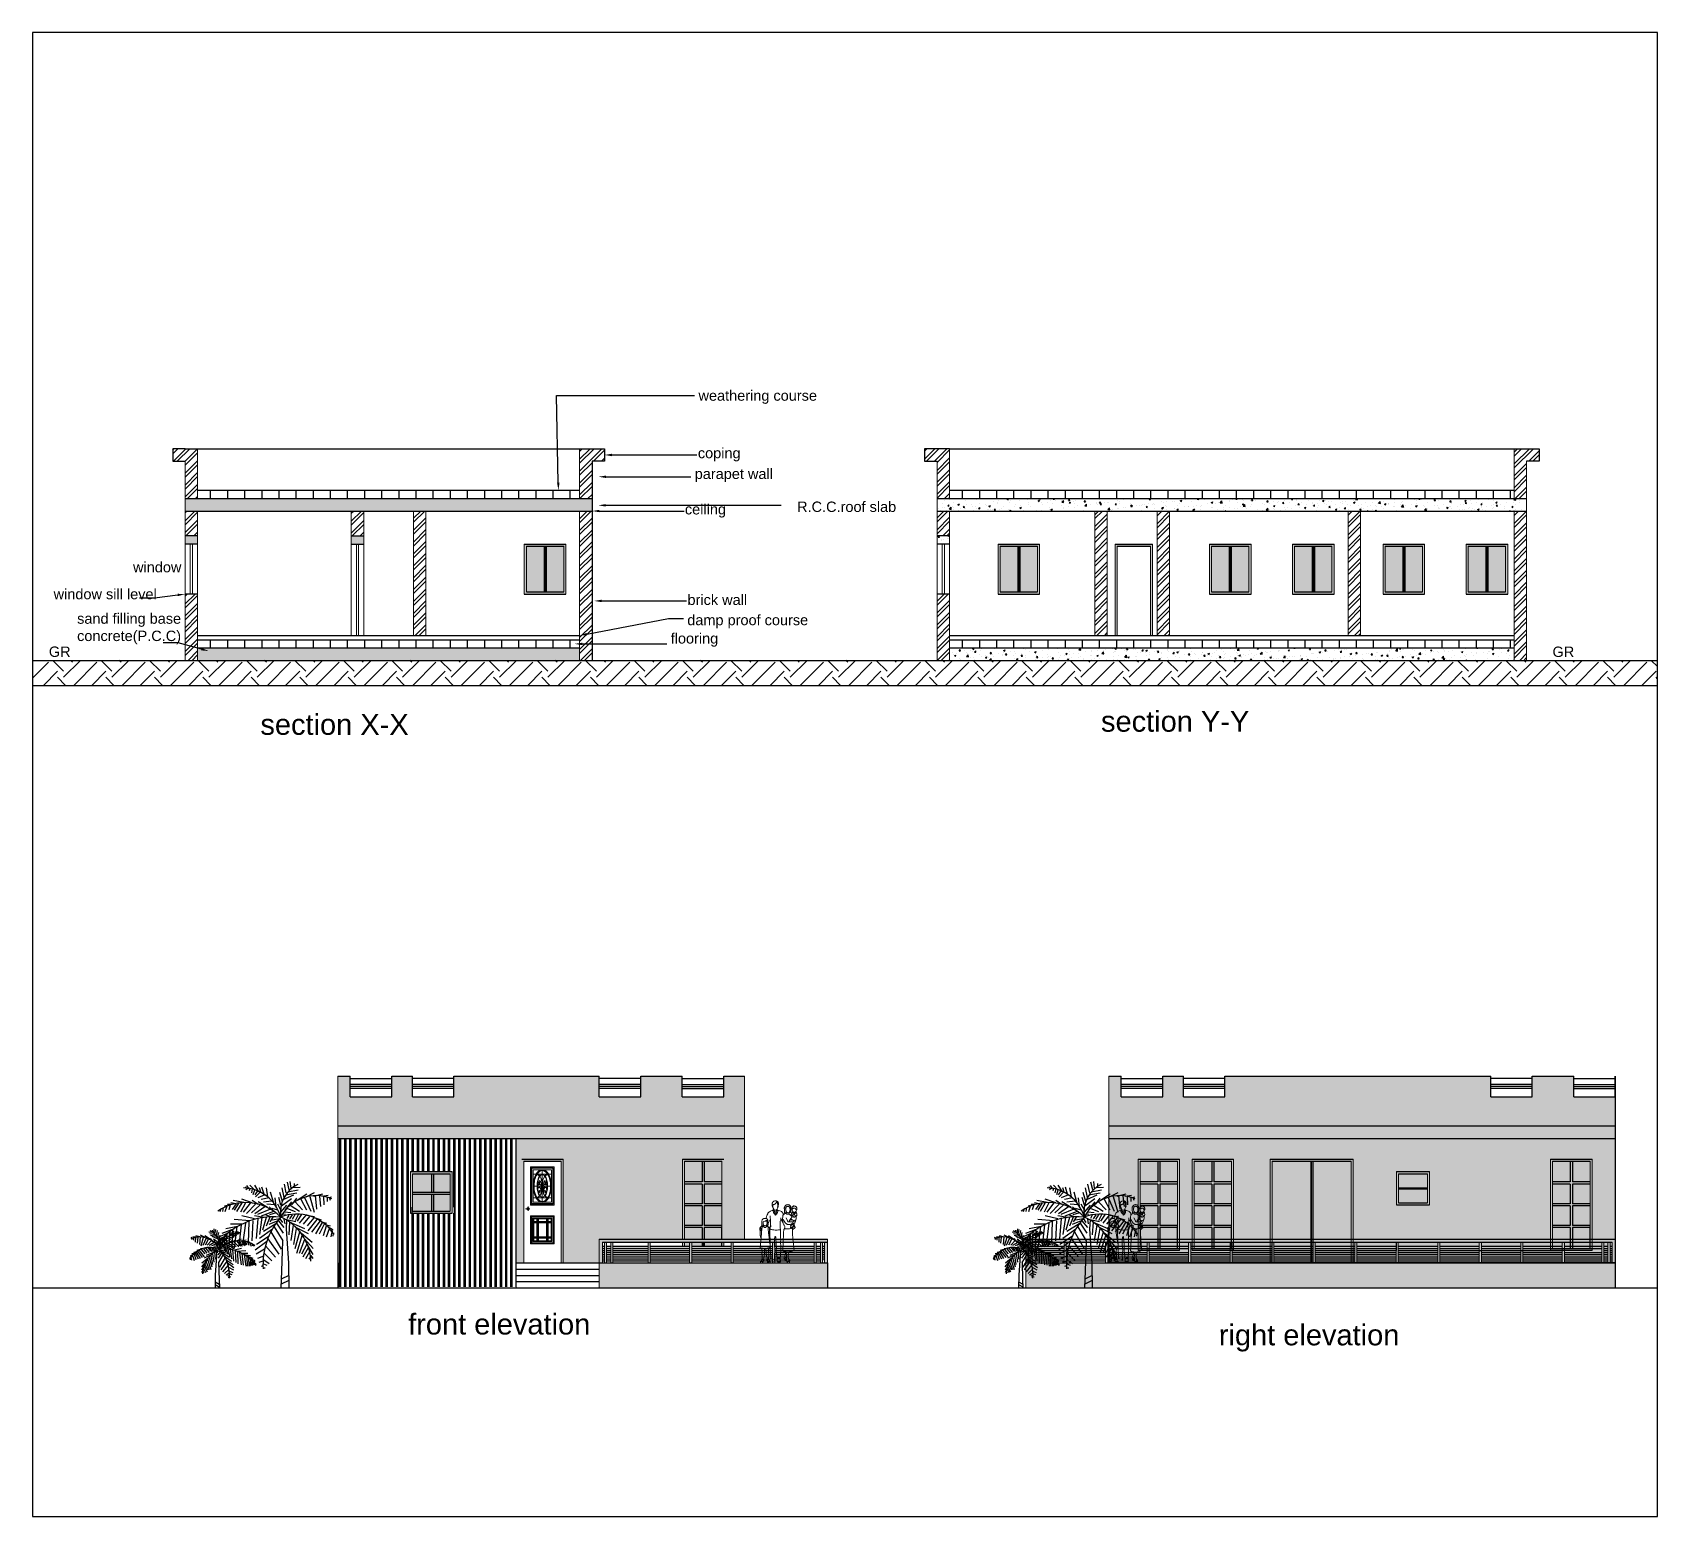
# Model space of a CAD drawing. Header units: inches. Extents: x -59 to 212, y 9 to 737.
# Drawn here: x 76.06 to 115.2, y 11.72 to 47.48 of the extents above; entities that cross this region are included whole.
import ezdxf
from ezdxf import colors
from ezdxf.entities.mleader import LeaderData, LeaderLine
from ezdxf.math import Vec2, Vec3

# ---------------------------------------------------------------- set-up
doc = ezdxf.new("R2010")
doc.units = ezdxf.units.IN
doc.header["$MEASUREMENT"] = 0
doc.layers.add('30-ESC HUM', color=251, linetype='Continuous', lineweight=0)
doc.layers.add('DOOR', color=32, linetype='Continuous', lineweight=15)
doc.layers.add('BN', color=1, linetype='Continuous')
doc.styles.get("Standard").update_dxf_attribs({"font": 'arial.ttf'})
pattern_1 = [(45, (-48.76228, 0), (-0.14318912, 0.14318912), []), (45, (-48.66682, 0), (-0.14318912, 0.14318912), [])]

msp = doc.modelspace()

# ---------------------------------------------------------------- texts
at = {"lineweight": 0, "attachment_point": 1}
for s, width, insert, char_height in [('weathering course', 6, (92.10044, 38.85309), 0.25), ('coping', 6, (92.08504, 37.46849), 0.25), ('parapet wall', 6, (92.00978, 36.96834), 0.25), ('ceiling', 6, (91.77277, 36.1141), 0.25), ('R.C.C.roof slab', 6, (94.47517, 36.17405), 0.25), ('window', 1.1811259, (78.48146, 34.71962), 0.25), ('window sill level', 6, (76.56808, 34.07036), 0.25), ('brick wall', 6, (91.83537, 33.93271), 0.25), ('sand filling base concrete(P.C.C)', 2.6012729, (77.13456, 33.48032), 0.25), ('damp proof course', 6, (91.82994, 33.44554), 0.25), ('flooring', 6, (91.43007, 33.0032), 0.25), ('GR', 1.1811259, (76.45416, 32.68226), 0.25), ('GR', 1.1811259, (112.66968, 32.67999), 0.25), ('section X-X', 6, (81.5483, 31.05406), 0.5), ('section Y-Y', 6, (101.79504, 31.12935), 0.5), ('front elevation', 6, (85.10682, 16.6063), 0.5), ('right elevation', 6, (104.63251, 16.34555), 0.5)]:
    msp.add_mtext_dynamic_manual_height_columns(s, width=width, gutter_width=1, heights=[0], dxfattribs=dict(at, insert=insert, char_height=char_height))

# ---------------------------------------------------------------- blocks, each defined once
blk = doc.blocks.new('A$C48E30447')
at = {"layer": '30-ESC HUM'}
for p, q in [((0.225, 1.45), (0.238, 1.483)), ((0.238, 1.483), (0.246, 1.496)), ((0.246, 1.496), (0.254, 1.508)), ((0.254, 1.508), (0.273, 1.525)), ((0.273, 1.525), (0.294, 1.541)), ((0.294, 1.541), (0.321, 1.556)), ((0.321, 1.556), (0.394, 1.589)), ((0.373, 1.781), (0.375, 1.798)), ((0.373, 1.769), (0.373, 1.781)), ((0.375, 1.758), (0.373, 1.769)), ((0.375, 1.798), (0.379, 1.81)), ((0.377, 1.75), (0.375, 1.758)), ((0.375, 1.733), (0.377, 1.735)), ((0.375, 1.723), (0.375, 1.733)), ((0.377, 1.706), (0.375, 1.723)), ((0.379, 1.741), (0.377, 1.75)), ((0.379, 1.7), (0.377, 1.706)), ((0.379, 1.81), (0.383, 1.819)), ((0.39, 1.725), (0.379, 1.741)), ((0.381, 1.693), (0.379, 1.7)), ((0.387, 1.685), (0.381, 1.693)), ((0.383, 1.819), (0.387, 1.827)), ((0.387, 1.827), (0.396, 1.841)), ((0.394, 1.752), (0.39, 1.725)), ((0.39, 1.719), (0.39, 1.71)), ((0.39, 1.71), (0.392, 1.693)), ((0.402, 1.596), (0.39, 1.571)), ((0.39, 1.571), (0.402, 1.544)), ((0.392, 1.693), (0.394, 1.679)), ((0.398, 1.744), (0.394, 1.752)), ((0.394, 1.679), (0.396, 1.669)), ((0.394, 1.589), (0.404, 1.596)), ((0.396, 1.841), (0.414, 1.852)), ((0.396, 1.669), (0.412, 1.635)), ((0.404, 1.75), (0.398, 1.744)), ((0.402, 1.544), (0.408, 1.531)), ((0.414, 1.756), (0.404, 1.75)), ((0.404, 1.596), (0.404, 1.589)), ((0.408, 1.531), (0.415, 1.514)), ((0.412, 1.604), (0.41, 1.6)), ((0.41, 1.6), (0.414, 1.591)), ((0.419, 1.616), (0.412, 1.633)), ((0.412, 1.633), (0.412, 1.625)), ((0.412, 1.625), (0.412, 1.621)), ((0.412, 1.621), (0.412, 1.604)), ((0.414, 1.852), (0.423, 1.858)), ((0.417, 1.764), (0.414, 1.756)), ((0.414, 1.591), (0.417, 1.583)), ((0.415, 1.514), (0.431, 1.489)), ((0.421, 1.76), (0.417, 1.764)), ((0.417, 1.583), (0.423, 1.573)), ((0.429, 1.602), (0.419, 1.616)), ((0.425, 1.758), (0.421, 1.76)), ((0.423, 1.858), (0.435, 1.864)), ((0.423, 1.573), (0.431, 1.562)), ((0.429, 1.758), (0.425, 1.758)), ((0.435, 1.76), (0.429, 1.758)), ((0.435, 1.596), (0.429, 1.602)), ((0.431, 1.562), (0.435, 1.556)), ((0.452, 1.519), (0.431, 1.489)), ((0.431, 1.489), (0.442, 1.475)), ((0.435, 1.864), (0.452, 1.868)), ((0.44, 1.762), (0.435, 1.76)), ((0.446, 1.589), (0.435, 1.596)), ((0.435, 1.556), (0.44, 1.55)), ((0.444, 1.766), (0.44, 1.762)), ((0.44, 1.55), (0.446, 1.544)), ((0.442, 1.475), (0.452, 1.462)), ((0.448, 1.768), (0.444, 1.766)), ((0.458, 1.585), (0.446, 1.589)), ((0.446, 1.544), (0.454, 1.543)), ((0.446, 1.512), (0.452, 1.519)), ((0.452, 1.769), (0.448, 1.768)), ((0.452, 1.868), (0.464, 1.87)), ((0.456, 1.773), (0.452, 1.769)), ((0.452, 1.519), (0.464, 1.539)), ((0.464, 1.494), (0.452, 1.519)), ((0.452, 1.462), (0.464, 1.494)), ((0.454, 1.543), (0.462, 1.541)), ((0.464, 1.779), (0.456, 1.773)), ((0.475, 1.585), (0.458, 1.585)), ((0.458, 1.527), (0.464, 1.539)), ((0.464, 1.87), (0.481, 1.868)), ((0.469, 1.787), (0.464, 1.779)), ((0.464, 1.539), (0.489, 1.539)), ((0.475, 1.794), (0.469, 1.787)), ((0.481, 1.804), (0.475, 1.794)), ((0.489, 1.589), (0.475, 1.585)), ((0.481, 1.868), (0.492, 1.866)), ((0.5, 1.819), (0.481, 1.804)), ((0.496, 1.593), (0.489, 1.589)), ((0.489, 1.539), (0.5, 1.519)), ((0.489, 1.494), (0.494, 1.508)), ((0.494, 1.481), (0.489, 1.494)), ((0.492, 1.866), (0.504, 1.864)), ((0.494, 1.508), (0.5, 1.519)), ((0.498, 1.471), (0.494, 1.481)), ((0.504, 1.6), (0.496, 1.593)), ((0.498, 1.55), (0.506, 1.56)), ((0.502, 1.464), (0.498, 1.471)), ((0.508, 1.825), (0.5, 1.819)), ((0.5, 1.519), (0.506, 1.508)), ((0.512, 1.477), (0.502, 1.464)), ((0.504, 1.864), (0.515, 1.86)), ((0.512, 1.61), (0.504, 1.6)), ((0.506, 1.56), (0.514, 1.569)), ((0.506, 1.508), (0.512, 1.498)), ((0.514, 1.827), (0.508, 1.825)), ((0.519, 1.627), (0.512, 1.61)), ((0.512, 1.498), (0.517, 1.489)), ((0.517, 1.487), (0.512, 1.477)), ((0.515, 1.829), (0.514, 1.827)), ((0.514, 1.569), (0.517, 1.581)), ((0.515, 1.86), (0.525, 1.854)), ((0.519, 1.825), (0.515, 1.829)), ((0.517, 1.581), (0.521, 1.596)), ((0.517, 1.489), (0.517, 1.487)), ((0.527, 1.818), (0.519, 1.825)), ((0.519, 1.627), (0.531, 1.652)), ((0.519, 1.625), (0.519, 1.627)), ((0.521, 1.606), (0.519, 1.625)), ((0.519, 1.489), (0.533, 1.521)), ((0.521, 1.608), (0.521, 1.606)), ((0.521, 1.596), (0.521, 1.608)), ((0.546, 1.569), (0.523, 1.608)), ((0.525, 1.854), (0.533, 1.848)), ((0.531, 1.81), (0.527, 1.818)), ((0.533, 1.793), (0.531, 1.81)), ((0.531, 1.652), (0.537, 1.668)), ((0.533, 1.848), (0.542, 1.839)), ((0.537, 1.781), (0.533, 1.793)), ((0.533, 1.521), (0.54, 1.546)), ((0.539, 1.769), (0.537, 1.781)), ((0.539, 1.693), (0.537, 1.675)), ((0.537, 1.675), (0.544, 1.683)), ((0.537, 1.668), (0.537, 1.666)), ((0.54, 1.764), (0.539, 1.769)), ((0.54, 1.719), (0.539, 1.693)), ((0.539, 1.593), (0.631, 1.554)), ((0.542, 1.752), (0.54, 1.764)), ((0.54, 1.727), (0.542, 1.752)), ((0.544, 1.729), (0.54, 1.725)), ((0.54, 1.725), (0.54, 1.727)), ((0.54, 1.546), (0.546, 1.569)), ((0.542, 1.839), (0.548, 1.827)), ((0.548, 1.733), (0.544, 1.729)), ((0.544, 1.683), (0.548, 1.693)), ((0.548, 1.827), (0.552, 1.819)), ((0.55, 1.739), (0.548, 1.733)), ((0.548, 1.693), (0.55, 1.704)), ((0.554, 1.75), (0.55, 1.739)), ((0.552, 1.71), (0.55, 1.725)), ((0.55, 1.704), (0.552, 1.71)), ((0.552, 1.819), (0.556, 1.81)), ((0.558, 1.76), (0.554, 1.75)), ((0.556, 1.81), (0.558, 1.8)), ((0.558, 1.8), (0.56, 1.787)), ((0.56, 1.769), (0.558, 1.76)), ((0.56, 1.787), (0.56, 1.777)), ((0.56, 1.777), (0.56, 1.769)), ((0.631, 1.554), (0.648, 1.544)), ((0.648, 1.544), (0.66, 1.539)), ((0.66, 1.539), (0.671, 1.527)), ((0.671, 1.527), (0.677, 1.521)), ((0.677, 1.521), (0.689, 1.508)), ((0.689, 1.508), (0.694, 1.498)), ((0.694, 1.498), (0.698, 1.489)), ((0.698, 1.489), (0.702, 1.473)), ((0.702, 1.473), (0.706, 1.456)), ((0.721, 1.466), (0.731, 1.471)), ((0.731, 1.471), (0.798, 1.506)), ((0.739, 1.669), (0.737, 1.658)), ((0.737, 1.658), (0.737, 1.644)), ((0.737, 1.644), (0.739, 1.627)), ((0.742, 1.683), (0.739, 1.669)), ((0.739, 1.627), (0.74, 1.604)), ((0.74, 1.604), (0.742, 1.573)), ((0.748, 1.694), (0.742, 1.683)), ((0.742, 1.573), (0.746, 1.544)), ((0.746, 1.508), (0.744, 1.5)), ((0.744, 1.5), (0.756, 1.502)), ((0.746, 1.544), (0.746, 1.527)), ((0.746, 1.527), (0.746, 1.508)), ((0.754, 1.704), (0.748, 1.694)), ((0.76, 1.714), (0.754, 1.704)), ((0.756, 1.502), (0.767, 1.504)), ((0.765, 1.721), (0.76, 1.714)), ((0.773, 1.729), (0.765, 1.721)), ((0.767, 1.504), (0.773, 1.506)), ((0.783, 1.737), (0.773, 1.729)), ((0.773, 1.506), (0.779, 1.508)), ((0.779, 1.641), (0.777, 1.625)), ((0.777, 1.625), (0.779, 1.602)), ((0.781, 1.654), (0.779, 1.641)), ((0.779, 1.602), (0.781, 1.585)), ((0.779, 1.508), (0.785, 1.512)), ((0.783, 1.664), (0.781, 1.654)), ((0.781, 1.585), (0.785, 1.571)), ((0.796, 1.744), (0.783, 1.737)), ((0.787, 1.671), (0.783, 1.664)), ((0.785, 1.571), (0.789, 1.56)), ((0.785, 1.512), (0.789, 1.516)), ((0.789, 1.677), (0.787, 1.671)), ((0.792, 1.683), (0.789, 1.677)), ((0.789, 1.56), (0.796, 1.546)), ((0.789, 1.516), (0.794, 1.521)), ((0.796, 1.687), (0.792, 1.683)), ((0.794, 1.521), (0.796, 1.525)), ((0.796, 1.502), (0.794, 1.496)), ((0.794, 1.496), (0.794, 1.491)), ((0.794, 1.491), (0.796, 1.487)), ((0.802, 1.748), (0.796, 1.744)), ((0.804, 1.694), (0.796, 1.687)), ((0.796, 1.546), (0.8, 1.541)), ((0.796, 1.525), (0.798, 1.533)), ((0.798, 1.506), (0.796, 1.502)), ((0.796, 1.487), (0.8, 1.479)), ((0.8, 1.519), (0.798, 1.504)), ((0.8, 1.541), (0.804, 1.535)), ((0.8, 1.479), (0.808, 1.473)), ((0.808, 1.75), (0.802, 1.748)), ((0.812, 1.698), (0.804, 1.694)), ((0.804, 1.535), (0.806, 1.531)), ((0.806, 1.531), (0.817, 1.521)), ((0.816, 1.752), (0.808, 1.75)), ((0.808, 1.473), (0.816, 1.469)), ((0.819, 1.702), (0.812, 1.698)), ((0.825, 1.754), (0.816, 1.752)), ((0.816, 1.469), (0.823, 1.468)), ((0.817, 1.521), (0.829, 1.514)), ((0.829, 1.704), (0.819, 1.702)), ((0.841, 1.756), (0.825, 1.754)), ((0.842, 1.706), (0.829, 1.704)), ((0.829, 1.514), (0.837, 1.512)), ((0.837, 1.512), (0.846, 1.51)), ((0.858, 1.754), (0.841, 1.756)), ((0.858, 1.704), (0.842, 1.706)), ((0.846, 1.51), (0.858, 1.51)), ((0.869, 1.752), (0.858, 1.754)), ((0.866, 1.702), (0.858, 1.704)), ((0.858, 1.51), (0.869, 1.512)), ((0.875, 1.698), (0.866, 1.702)), ((0.867, 1.468), (0.873, 1.469)), ((0.879, 1.748), (0.869, 1.752)), ((0.869, 1.512), (0.881, 1.519)), ((0.873, 1.469), (0.875, 1.473)), ((0.885, 1.693), (0.875, 1.698)), ((0.875, 1.473), (0.908, 1.448)), ((0.889, 1.743), (0.879, 1.748)), ((0.879, 1.473), (0.881, 1.496)), ((0.881, 1.519), (0.887, 1.525)), ((0.881, 1.496), (0.885, 1.512)), ((0.891, 1.687), (0.885, 1.693)), ((0.885, 1.519), (0.885, 1.516)), ((0.885, 1.516), (0.896, 1.516)), ((0.887, 1.525), (0.892, 1.531)), ((0.898, 1.737), (0.889, 1.743)), ((0.896, 1.679), (0.891, 1.687)), ((0.892, 1.531), (0.898, 1.541)), ((0.902, 1.668), (0.896, 1.679)), ((0.896, 1.516), (0.904, 1.518)), ((0.908, 1.729), (0.898, 1.737)), ((0.898, 1.541), (0.902, 1.55)), ((0.906, 1.656), (0.902, 1.668)), ((0.902, 1.55), (0.906, 1.56)), ((0.904, 1.518), (0.91, 1.519)), ((0.908, 1.644), (0.906, 1.656)), ((0.906, 1.56), (0.908, 1.569)), ((0.914, 1.721), (0.908, 1.729)), ((0.91, 1.629), (0.908, 1.644)), ((0.908, 1.569), (0.91, 1.581)), ((0.91, 1.61), (0.91, 1.629)), ((0.91, 1.593), (0.91, 1.61)), ((0.91, 1.581), (0.91, 1.593)), ((0.91, 1.519), (0.916, 1.521)), ((0.954, 1.473), (0.91, 1.448)), ((0.917, 1.716), (0.914, 1.721)), ((0.916, 1.521), (0.919, 1.525)), ((0.923, 1.708), (0.917, 1.716)), ((0.919, 1.525), (0.921, 1.527)), ((0.921, 1.527), (0.925, 1.533)), ((0.927, 1.7), (0.923, 1.708)), ((0.925, 1.533), (0.929, 1.539)), ((0.931, 1.685), (0.927, 1.7)), ((0.929, 1.539), (0.931, 1.546)), ((0.933, 1.669), (0.931, 1.685)), ((0.931, 1.546), (0.933, 1.556)), ((0.937, 1.633), (0.933, 1.669)), ((0.933, 1.556), (0.937, 1.573)), ((0.939, 1.604), (0.937, 1.633)), ((0.937, 1.573), (0.939, 1.604)), ((0.956, 1.506), (0.95, 1.496)), ((0.95, 1.496), (0.95, 1.485)), ((0.95, 1.485), (0.954, 1.473)), ((0.954, 1.473), (0.964, 1.46)), ((0.962, 1.512), (0.956, 1.506)), ((0.962, 1.652), (0.966, 1.664)), ((0.962, 1.643), (0.962, 1.652)), ((0.971, 1.65), (0.962, 1.643)), ((0.969, 1.516), (0.962, 1.512)), ((0.966, 1.664), (0.971, 1.675)), ((0.969, 1.627), (0.971, 1.639)), ((0.971, 1.616), (0.969, 1.627)), ((0.977, 1.518), (0.969, 1.516)), ((0.971, 1.675), (0.981, 1.687)), ((0.971, 1.644), (0.977, 1.656)), ((0.977, 1.656), (0.971, 1.65)), ((0.971, 1.639), (0.971, 1.644)), ((0.977, 1.621), (0.979, 1.631)), ((0.977, 1.61), (0.977, 1.621)), ((0.977, 1.593), (0.977, 1.61)), ((0.979, 1.573), (0.977, 1.593)), ((0.983, 1.516), (0.977, 1.518)), ((0.979, 1.631), (0.983, 1.639)), ((0.983, 1.556), (0.979, 1.573)), ((0.981, 1.698), (0.989, 1.704)), ((0.991, 1.7), (0.981, 1.698)), ((0.981, 1.687), (0.989, 1.693)), ((0.983, 1.639), (0.989, 1.646)), ((0.989, 1.546), (0.983, 1.556)), ((0.987, 1.514), (0.983, 1.516)), ((0.994, 1.508), (0.987, 1.514)), ((0.989, 1.704), (0.996, 1.706)), ((0.989, 1.693), (1, 1.698)), ((0.989, 1.646), (0.996, 1.65)), ((0.992, 1.539), (0.989, 1.546)), ((1, 1.698), (0.991, 1.7)), ((0.996, 1.519), (0.991, 1.512)), ((1, 1.533), (0.992, 1.539)), ((0.998, 1.504), (0.994, 1.508)), ((0.996, 1.706), (1.004, 1.706)), ((0.996, 1.65), (1, 1.633)), ((1, 1.502), (0.998, 1.504)), ((1, 1.698), (1.006, 1.696)), ((1, 1.633), (1.006, 1.639)), ((1.006, 1.529), (1, 1.533)), ((1.002, 1.5), (1, 1.502)), ((1.016, 1.496), (1, 1.496)), ((1.002, 1.716), (1.016, 1.718)), ((1.008, 1.71), (1.002, 1.716)), ((1.002, 1.496), (1.002, 1.5)), ((1.004, 1.491), (1.002, 1.496)), ((1.004, 1.706), (1.014, 1.704)), ((1.008, 1.479), (1.004, 1.491)), ((1.006, 1.696), (1.01, 1.694)), ((1.006, 1.639), (1.012, 1.644)), ((1.014, 1.527), (1.006, 1.529)), ((1.014, 1.704), (1.008, 1.71)), ((1.01, 1.462), (1.008, 1.479)), ((1.012, 1.644), (1.017, 1.648)), ((1.027, 1.523), (1.014, 1.527)), ((1.016, 1.718), (1.027, 1.716)), ((1.027, 1.493), (1.016, 1.496)), ((1.017, 1.648), (1.023, 1.65)), ((1.023, 1.65), (1.029, 1.65)), ((1.027, 1.716), (1.039, 1.714)), ((1.039, 1.523), (1.027, 1.523)), ((1.035, 1.5), (1.027, 1.493)), ((1.029, 1.65), (1.037, 1.652)), ((1.044, 1.508), (1.035, 1.5)), ((1.037, 1.652), (1.05, 1.65)), ((1.039, 1.714), (1.05, 1.71)), ((1.05, 1.525), (1.039, 1.523)), ((1.039, 1.504), (1.044, 1.508)), ((1.05, 1.71), (1.042, 1.716)), ((1.042, 1.716), (1.054, 1.712)), ((1.056, 1.514), (1.044, 1.508)), ((1.05, 1.475), (1.048, 1.468)), ((1.05, 1.65), (1.056, 1.65)), ((1.056, 1.527), (1.05, 1.525)), ((1.054, 1.481), (1.05, 1.475)), ((1.054, 1.712), (1.067, 1.708)), ((1.058, 1.489), (1.054, 1.481)), ((1.056, 1.65), (1.062, 1.648)), ((1.062, 1.531), (1.056, 1.527)), ((1.073, 1.519), (1.056, 1.514)), ((1.073, 1.496), (1.058, 1.489)), ((1.062, 1.648), (1.067, 1.644)), ((1.069, 1.533), (1.062, 1.531)), ((1.067, 1.708), (1.077, 1.704)), ((1.067, 1.644), (1.073, 1.639)), ((1.075, 1.537), (1.069, 1.533)), ((1.073, 1.639), (1.077, 1.633)), ((1.089, 1.521), (1.073, 1.519)), ((1.085, 1.498), (1.073, 1.496)), ((1.081, 1.543), (1.075, 1.537)), ((1.077, 1.704), (1.089, 1.696)), ((1.077, 1.633), (1.083, 1.625)), ((1.085, 1.548), (1.081, 1.543)), ((1.083, 1.625), (1.085, 1.616)), ((1.085, 1.616), (1.087, 1.602)), ((1.087, 1.55), (1.085, 1.548)), ((1.096, 1.496), (1.085, 1.498)), ((1.087, 1.602), (1.092, 1.608)), ((1.091, 1.56), (1.087, 1.55)), ((1.087, 1.539), (1.087, 1.543)), ((1.089, 1.535), (1.087, 1.539)), ((1.089, 1.696), (1.096, 1.691)), ((1.094, 1.521), (1.089, 1.521)), ((1.094, 1.569), (1.091, 1.56)), ((1.092, 1.608), (1.098, 1.614)), ((1.1, 1.593), (1.094, 1.569)), ((1.098, 1.518), (1.094, 1.521)), ((1.096, 1.691), (1.102, 1.681)), ((1.104, 1.494), (1.096, 1.496)), ((1.098, 1.614), (1.1, 1.593)), ((1.1, 1.514), (1.098, 1.518)), ((1.108, 1.596), (1.1, 1.589)), ((1.104, 1.508), (1.1, 1.514)), ((1.102, 1.681), (1.108, 1.673)), ((1.106, 1.496), (1.104, 1.508)), ((1.106, 1.493), (1.104, 1.494)), ((1.11, 1.489), (1.106, 1.493)), ((1.108, 1.673), (1.112, 1.664)), ((1.112, 1.602), (1.108, 1.596)), ((1.114, 1.471), (1.11, 1.489)), ((1.112, 1.664), (1.116, 1.65)), ((1.116, 1.612), (1.112, 1.602)), ((1.114, 1.46), (1.114, 1.471)), ((1.116, 1.65), (1.117, 1.639)), ((1.117, 1.621), (1.116, 1.612)), ((1.117, 1.639), (1.119, 1.631)), ((1.119, 1.631), (1.117, 1.621)), ((0, 1.037), (0.002, 1.046)), ((0, 1.031), (0, 1.037)), ((0.002, 1.025), (0, 1.031)), ((0, 1.004), (0.002, 1.012)), ((0.002, 0.998), (0, 1.004)), ((0.002, 1.046), (0.006, 1.054)), ((0.002, 1.019), (0.002, 1.025)), ((0.006, 1.012), (0.002, 1.019)), ((0.002, 1.012), (0.002, 1.017)), ((0.002, 1.017), (0.006, 1.012)), ((0.004, 0.989), (0.002, 0.998)), ((0.008, 0.983), (0.004, 0.989)), ((0.006, 1.054), (0.015, 1.069)), ((0.012, 0.977), (0.008, 0.983)), ((0.015, 1.069), (0.021, 1.081)), ((0.021, 1.081), (0.031, 1.089)), ((0.027, 0.996), (0.021, 1)), ((0.021, 1), (0.027, 0.996)), ((0.031, 1.042), (0.027, 1.037)), ((0.027, 1.037), (0.033, 1.035)), ((0.031, 0.992), (0.027, 0.996)), ((0.027, 0.996), (0.029, 0.991)), ((0.029, 0.985), (0.027, 0.975)), ((0.029, 0.991), (0.029, 0.985)), ((0.031, 1.089), (0.05, 1.108)), ((0.033, 1.048), (0.031, 1.042)), ((0.035, 0.989), (0.031, 0.992)), ((0.035, 1.052), (0.033, 1.048)), ((0.033, 1.035), (0.037, 1.029)), ((0.038, 1.054), (0.035, 1.052)), ((0.038, 0.989), (0.035, 0.989)), ((0.037, 1.029), (0.04, 1.025)), ((0.042, 1.05), (0.038, 1.054)), ((0.04, 0.989), (0.038, 0.989)), ((0.056, 1.042), (0.04, 0.752)), ((0.04, 1.025), (0.044, 1.019)), ((0.044, 0.991), (0.04, 0.989)), ((0.046, 1.042), (0.042, 1.05)), ((0.044, 1.019), (0.046, 1.01)), ((0.046, 0.996), (0.044, 0.991)), ((0.046, 1.041), (0.048, 1.042)), ((0.048, 1.042), (0.046, 1.042)), ((0.046, 1.01), (0.046, 1.004)), ((0.046, 1.004), (0.046, 0.996)), ((0.05, 1.108), (0.073, 1.125)), ((0.063, 1.05), (0.056, 1.042)), ((0.06, 1.179), (0.062, 1.194)), ((0.062, 1.154), (0.06, 1.179)), ((0.062, 1.206), (0.063, 1.225)), ((0.062, 1.194), (0.062, 1.206)), ((0.063, 1.146), (0.062, 1.154)), ((0.063, 1.266), (0.067, 1.283)), ((0.063, 1.248), (0.063, 1.266)), ((0.063, 1.225), (0.063, 1.248)), ((0.067, 1.137), (0.063, 1.146)), ((0.067, 1.06), (0.063, 1.05)), ((0.067, 1.283), (0.073, 1.296)), ((0.069, 1.131), (0.067, 1.137)), ((0.071, 1.073), (0.067, 1.06)), ((0.071, 1.129), (0.069, 1.131)), ((0.075, 1.127), (0.071, 1.129)), ((0.073, 1.085), (0.071, 1.073)), ((0.073, 1.296), (0.079, 1.308)), ((0.117, 1.116), (0.073, 1.091)), ((0.073, 1.091), (0.073, 1.085)), ((0.079, 1.121), (0.075, 1.127)), ((0.079, 1.308), (0.085, 1.314)), ((0.085, 1.121), (0.079, 1.121)), ((0.085, 1.314), (0.09, 1.319)), ((0.096, 1.119), (0.085, 1.121)), ((0.09, 1.319), (0.098, 1.325)), ((0.108, 1.121), (0.096, 1.119)), ((0.098, 1.325), (0.108, 1.331)), ((0.102, 1.237), (0.1, 1.194)), ((0.1, 1.194), (0.102, 1.167)), ((0.123, 1.244), (0.102, 1.239)), ((0.102, 1.239), (0.102, 1.237)), ((0.102, 1.167), (0.104, 1.16)), ((0.104, 1.16), (0.106, 1.154)), ((0.106, 1.154), (0.108, 1.148)), ((0.108, 1.331), (0.115, 1.335)), ((0.108, 1.148), (0.112, 1.142)), ((0.112, 1.142), (0.119, 1.133)), ((0.115, 1.335), (0.125, 1.339)), ((0.119, 1.125), (0.117, 1.119)), ((0.119, 1.114), (0.117, 1.116)), ((0.117, 1.096), (0.119, 1.104)), ((0.119, 1.089), (0.117, 1.096)), ((0.119, 1.133), (0.125, 1.127)), ((0.119, 1.127), (0.119, 1.125)), ((0.119, 1.104), (0.119, 1.114)), ((0.121, 1.083), (0.119, 1.089)), ((0.125, 1.079), (0.121, 1.083)), ((0.146, 1.254), (0.123, 1.244)), ((0.125, 1.339), (0.137, 1.341)), ((0.125, 1.127), (0.131, 1.123)), ((0.129, 1.075), (0.125, 1.079)), ((0.135, 1.071), (0.129, 1.075)), ((0.131, 1.123), (0.14, 1.117)), ((0.144, 1.069), (0.135, 1.071)), ((0.137, 1.341), (0.146, 1.343)), ((0.14, 1.117), (0.148, 1.116)), ((0.152, 1.067), (0.144, 1.069)), ((0.146, 1.343), (0.156, 1.343)), ((0.167, 1.262), (0.146, 1.254)), ((0.148, 1.116), (0.158, 1.114)), ((0.163, 1.067), (0.152, 1.067)), ((0.156, 1.343), (0.163, 1.343)), ((0.158, 1.114), (0.165, 1.114)), ((0.163, 1.343), (0.173, 1.341)), ((0.169, 1.067), (0.163, 1.067)), ((0.165, 1.114), (0.177, 1.117)), ((0.181, 1.271), (0.167, 1.262)), ((0.177, 1.069), (0.169, 1.067)), ((0.173, 1.341), (0.183, 1.341)), ((0.177, 1.117), (0.183, 1.119)), ((0.183, 1.073), (0.177, 1.069)), ((0.192, 1.277), (0.181, 1.271)), ((0.183, 1.341), (0.19, 1.337)), ((0.183, 1.119), (0.188, 1.123)), ((0.188, 1.077), (0.183, 1.073)), ((0.185, 1.343), (0.202, 1.391)), ((0.188, 1.123), (0.196, 1.131)), ((0.192, 1.083), (0.188, 1.077)), ((0.19, 1.337), (0.2, 1.335)), ((0.198, 1.279), (0.192, 1.277)), ((0.196, 1.091), (0.192, 1.083)), ((0.196, 1.131), (0.204, 1.141)), ((0.196, 1.119), (0.196, 1.096)), ((0.248, 1.091), (0.196, 1.119)), ((0.196, 1.096), (0.196, 1.091)), ((0.204, 1.277), (0.198, 1.279)), ((0.2, 1.335), (0.208, 1.329)), ((0.202, 1.391), (0.215, 1.425)), ((0.208, 1.275), (0.204, 1.277)), ((0.204, 1.141), (0.21, 1.152)), ((0.208, 1.329), (0.215, 1.323)), ((0.21, 1.273), (0.208, 1.275)), ((0.215, 1.119), (0.208, 1.117)), ((0.212, 1.267), (0.21, 1.273)), ((0.21, 1.152), (0.215, 1.166)), ((0.213, 1.264), (0.212, 1.267)), ((0.213, 1.254), (0.213, 1.264)), ((0.213, 1.242), (0.213, 1.254)), ((0.215, 1.231), (0.213, 1.242)), ((0.215, 1.425), (0.225, 1.45)), ((0.215, 1.323), (0.221, 1.317)), ((0.219, 1.206), (0.215, 1.231)), ((0.215, 1.166), (0.217, 1.177)), ((0.221, 1.121), (0.215, 1.119)), ((0.217, 1.177), (0.219, 1.185)), ((0.219, 1.185), (0.219, 1.206)), ((0.221, 1.317), (0.227, 1.31)), ((0.229, 1.123), (0.221, 1.121)), ((0.227, 1.31), (0.233, 1.3)), ((0.235, 1.127), (0.229, 1.123)), ((0.233, 1.3), (0.237, 1.289)), ((0.242, 1.135), (0.235, 1.127)), ((0.237, 1.289), (0.24, 1.281)), ((0.24, 1.281), (0.24, 1.271)), ((0.24, 1.271), (0.242, 1.248)), ((0.242, 1.248), (0.244, 1.225)), ((0.246, 1.141), (0.242, 1.135)), ((0.244, 1.225), (0.246, 1.216)), ((0.246, 1.216), (0.248, 1.2)), ((0.252, 1.192), (0.246, 1.192)), ((0.25, 1.148), (0.246, 1.141)), ((0.248, 1.2), (0.25, 1.194)), ((0.25, 1.031), (0.248, 1.091)), ((0.25, 1.194), (0.254, 1.185)), ((0.252, 1.154), (0.25, 1.148)), ((0.26, 0.906), (0.25, 1.031)), ((0.319, 1.325), (0.252, 1.192)), ((0.254, 1.16), (0.252, 1.154)), ((0.254, 1.185), (0.254, 1.173)), ((0.254, 1.173), (0.254, 1.16)), ((0.254, 1.089), (0.265, 1.083)), ((0.265, 1.083), (0.271, 1.079)), ((0.271, 1.079), (0.277, 1.073)), ((0.277, 1.073), (0.283, 1.066)), ((0.283, 1.066), (0.287, 1.06)), ((0.287, 1.06), (0.289, 1.054)), ((0.289, 1.054), (0.29, 1.042)), ((0.29, 1.042), (0.292, 1.031)), ((0.292, 1.031), (0.294, 0.996)), ((0.294, 0.996), (0.294, 0.954)), ((0.306, 0.983), (0.302, 0.954)), ((0.31, 1.014), (0.306, 0.983)), ((0.31, 1.037), (0.312, 1.06)), ((0.31, 1.016), (0.31, 1.037)), ((0.335, 1.008), (0.31, 1.016)), ((0.31, 1.012), (0.31, 1.014)), ((0.314, 1.389), (0.312, 1.416)), ((0.312, 1.06), (0.315, 1.085)), ((0.315, 1.348), (0.314, 1.389)), ((0.319, 1.327), (0.315, 1.348)), ((0.315, 1.085), (0.319, 1.102)), ((0.317, 1.196), (0.319, 1.219)), ((0.317, 1.179), (0.317, 1.196)), ((0.317, 1.167), (0.317, 1.179)), ((0.319, 1.154), (0.317, 1.167)), ((0.321, 1.266), (0.319, 1.325)), ((0.319, 1.237), (0.321, 1.254)), ((0.319, 1.219), (0.319, 1.237)), ((0.319, 1.144), (0.319, 1.154)), ((0.321, 1.125), (0.319, 1.144)), ((0.319, 1.102), (0.321, 1.125)), ((0.321, 1.254), (0.321, 1.266)), ((0.321, 1.137), (0.323, 1.129)), ((0.323, 1.129), (0.329, 1.114)), ((0.329, 1.114), (0.335, 1.104)), ((0.335, 1.104), (0.34, 1.098)), ((0.356, 1.004), (0.335, 1.008)), ((0.385, 0.998), (0.356, 1.004)), ((0.419, 0.994), (0.385, 0.998)), ((0.458, 0.991), (0.419, 0.994)), ((0.475, 1.435), (0.452, 1.464)), ((0.487, 0.989), (0.458, 0.991)), ((0.496, 1.458), (0.475, 1.435)), ((0.527, 0.991), (0.487, 0.989)), ((0.565, 0.992), (0.527, 0.991)), ((0.598, 0.996), (0.565, 0.992)), ((0.619, 1), (0.598, 0.996)), ((0.612, 1.144), (0.61, 1.125)), ((0.61, 1.125), (0.61, 1.108)), ((0.61, 1.108), (0.61, 1.079)), ((0.61, 1.079), (0.614, 1.054)), ((0.614, 1.167), (0.612, 1.144)), ((0.623, 1.275), (0.614, 1.254)), ((0.614, 1.254), (0.614, 1.248)), ((0.614, 1.248), (0.614, 1.223)), ((0.614, 1.223), (0.615, 1.191)), ((0.615, 1.191), (0.614, 1.167)), ((0.614, 1.054), (0.619, 1.002)), ((0.619, 1.002), (0.619, 1)), ((0.621, 0.979), (0.619, 0.989)), ((0.623, 0.948), (0.621, 0.979)), ((0.633, 1.302), (0.623, 1.275)), ((0.637, 1.319), (0.633, 1.302)), ((0.637, 1.337), (0.637, 1.354)), ((0.637, 1.354), (0.637, 1.319)), ((0.637, 1.331), (0.637, 1.337)), ((0.637, 1.319), (0.637, 1.331)), ((0.642, 1.308), (0.637, 1.319)), ((0.658, 1.275), (0.642, 1.308)), ((0.675, 1.246), (0.658, 1.275)), ((0.689, 1.227), (0.675, 1.246)), ((0.685, 1.339), (0.689, 1.385)), ((0.685, 1.314), (0.685, 1.339)), ((0.687, 1.277), (0.685, 1.314)), ((0.689, 1.256), (0.687, 1.277)), ((0.689, 1.385), (0.69, 1.402)), ((0.689, 1.396), (0.689, 1.385)), ((0.692, 1.237), (0.689, 1.256)), ((0.69, 1.402), (0.694, 1.419)), ((0.698, 1.214), (0.692, 1.237)), ((0.698, 1.212), (0.692, 1.219)), ((0.694, 1.419), (0.696, 1.431)), ((0.696, 1.431), (0.698, 1.441)), ((0.698, 1.441), (0.702, 1.446)), ((0.698, 1.308), (0.752, 1.227)), ((0.706, 1.192), (0.698, 1.214)), ((0.702, 1.446), (0.706, 1.452)), ((0.706, 1.452), (0.71, 1.456)), ((0.715, 1.171), (0.706, 1.192)), ((0.71, 1.456), (0.714, 1.46)), ((0.714, 1.46), (0.721, 1.466)), ((0.725, 1.152), (0.715, 1.171)), ((0.721, 0.971), (0.723, 0.987)), ((0.723, 0.987), (0.727, 1.002)), ((0.735, 1.133), (0.725, 1.152)), ((0.727, 1.002), (0.731, 1.014)), ((0.731, 1.014), (0.733, 1.023)), ((0.733, 1.023), (0.74, 1.042)), ((0.744, 1.114), (0.735, 1.133)), ((0.74, 1.042), (0.748, 1.067)), ((0.74, 1.042), (0.74, 1.041)), ((0.74, 1.041), (0.754, 1.035)), ((0.754, 1.096), (0.744, 1.114)), ((0.748, 1.067), (0.754, 1.096)), ((0.752, 1.227), (0.771, 1.2)), ((0.754, 1.035), (0.767, 1.031)), ((0.767, 1.031), (0.781, 1.029)), ((0.771, 1.2), (0.789, 1.183)), ((0.781, 1.029), (0.796, 1.027)), ((0.833, 1.266), (0.789, 1.36)), ((0.789, 1.183), (0.8, 1.173)), ((0.796, 1.027), (0.823, 1.025)), ((0.8, 1.173), (0.812, 1.167)), ((0.812, 1.167), (0.821, 1.164)), ((0.821, 1.164), (0.829, 1.162)), ((0.823, 1.468), (0.835, 1.464)), ((0.823, 1.025), (0.846, 1.025)), ((0.829, 1.162), (0.846, 1.16)), ((0.839, 1.254), (0.833, 1.266)), ((0.835, 1.464), (0.846, 1.464)), ((0.842, 1.248), (0.839, 1.254)), ((0.844, 1.246), (0.842, 1.248)), ((0.848, 1.242), (0.844, 1.246)), ((0.846, 1.464), (0.86, 1.464)), ((0.846, 1.16), (0.864, 1.16)), ((0.846, 1.025), (0.898, 1.029)), ((0.858, 1.242), (0.848, 1.242)), ((0.869, 1.242), (0.858, 1.242)), ((0.86, 1.464), (0.867, 1.468)), ((0.864, 1.16), (0.908, 1.162)), ((0.898, 1.242), (0.869, 1.242)), ((0.889, 1.291), (0.887, 1.287)), ((0.887, 1.287), (0.889, 1.283)), ((0.891, 1.298), (0.889, 1.291)), ((0.889, 1.283), (0.892, 1.279)), ((0.892, 1.3), (0.891, 1.298)), ((0.892, 1.279), (0.891, 1.275)), ((0.891, 1.275), (0.891, 1.271)), ((0.891, 1.271), (0.891, 1.267)), ((0.891, 1.267), (0.892, 1.264)), ((0.896, 1.302), (0.892, 1.3)), ((0.892, 1.264), (0.898, 1.26)), ((0.896, 1.258), (0.892, 1.252)), ((0.892, 1.252), (0.894, 1.246)), ((0.894, 1.246), (0.898, 1.242)), ((0.9, 1.302), (0.896, 1.302)), ((0.898, 1.26), (0.896, 1.258)), ((0.898, 1.242), (0.985, 1.242)), ((0.898, 1.029), (0.942, 1.037)), ((0.904, 1.302), (0.9, 1.302)), ((0.912, 1.296), (0.904, 1.302)), ((0.91, 1.448), (0.944, 1.421)), ((0.933, 1.166), (0.91, 1.162)), ((0.91, 1.162), (0.923, 1.131)), ((0.914, 1.296), (0.912, 1.296)), ((0.921, 1.314), (0.914, 1.296)), ((0.923, 1.331), (0.919, 1.325)), ((0.919, 1.325), (0.919, 1.319)), ((0.919, 1.319), (0.921, 1.314)), ((0.919, 1.142), (0.923, 1.131)), ((0.923, 1.294), (0.921, 1.292)), ((0.921, 1.292), (0.933, 1.285)), ((0.923, 1.333), (0.927, 1.335)), ((0.927, 1.335), (0.923, 1.331)), ((0.923, 1.131), (0.942, 1.139)), ((0.927, 1.071), (0.925, 1.062)), ((0.925, 1.062), (0.927, 1.056)), ((0.937, 1.3), (0.927, 1.308)), ((0.929, 1.083), (0.927, 1.077)), ((0.927, 1.077), (0.927, 1.071)), ((0.927, 1.056), (0.929, 1.054)), ((0.937, 1.102), (0.929, 1.083)), ((0.929, 1.054), (0.931, 1.05)), ((0.931, 1.331), (0.937, 1.343)), ((0.937, 1.323), (0.931, 1.331)), ((0.931, 1.05), (0.935, 1.05)), ((0.933, 1.285), (0.937, 1.283)), ((0.946, 1.169), (0.933, 1.166)), ((0.935, 1.05), (0.939, 1.05)), ((0.937, 1.343), (0.96, 1.371)), ((0.948, 1.316), (0.937, 1.323)), ((0.941, 1.296), (0.937, 1.3)), ((0.937, 1.283), (0.941, 1.285)), ((0.948, 1.125), (0.937, 1.102)), ((0.939, 1.05), (0.954, 1.06)), ((0.942, 1.292), (0.941, 1.296)), ((0.941, 1.285), (0.942, 1.291)), ((0.942, 1.291), (0.942, 1.292)), ((0.962, 1.146), (0.942, 1.139)), ((0.942, 1.139), (0.948, 1.125)), ((0.942, 1.037), (0.958, 1.039)), ((0.944, 1.421), (0.956, 1.41)), ((0.944, 1.135), (0.948, 1.125)), ((0.958, 1.173), (0.946, 1.169)), ((0.992, 1.289), (0.948, 1.316)), ((0.954, 1.06), (0.977, 1.079)), ((0.956, 1.41), (0.969, 1.454)), ((0.96, 1.408), (0.956, 1.41)), ((0.975, 1.179), (0.958, 1.173)), ((0.958, 1.039), (0.971, 1.042)), ((0.96, 1.402), (0.96, 1.408)), ((0.96, 1.371), (0.96, 1.402)), ((0.96, 1.371), (0.971, 1.379)), ((0.971, 1.379), (0.96, 1.371)), ((0.989, 1.162), (0.962, 1.146)), ((0.964, 1.46), (0.969, 1.458)), ((0.969, 1.454), (0.971, 1.456)), ((0.971, 1.456), (0.969, 1.456)), ((0.969, 1.456), (0.977, 1.45)), ((0.971, 1.042), (0.979, 1.048)), ((0.977, 1.079), (0.975, 1.079)), ((0.975, 1.079), (0.977, 1.073)), ((0.977, 1.45), (0.981, 1.439)), ((0.977, 1.073), (0.979, 1.05)), ((0.979, 1.048), (0.981, 1.035)), ((0.981, 1.439), (0.983, 1.431)), ((0.981, 1.031), (1.002, 1.069)), ((0.983, 1.014), (0.981, 1.031)), ((0.983, 1.431), (0.991, 1.414)), ((0.987, 0.996), (0.983, 1.014)), ((0.985, 1.173), (0.987, 1.166)), ((0.985, 1.089), (1.016, 1.114)), ((0.985, 1.073), (0.992, 1.077)), ((0.989, 1.204), (0.987, 1.187)), ((0.987, 1.187), (1.01, 1.191)), ((1.052, 1.054), (0.987, 0.996)), ((0.987, 0.989), (0.987, 0.977)), ((1.006, 1.241), (0.989, 1.241)), ((0.989, 1.241), (0.989, 1.223)), ((0.989, 1.223), (0.989, 1.206)), ((0.989, 1.206), (0.989, 1.204)), ((1.002, 1.141), (0.989, 1.162)), ((0.991, 1.414), (1.004, 1.394)), ((1.012, 1.273), (0.992, 1.289)), ((0.994, 1.079), (1.019, 1.094)), ((1.002, 1.069), (0.994, 1.079)), ((1.012, 1.129), (1.002, 1.141)), ((1.004, 1.394), (1.017, 1.387)), ((1.012, 1.242), (1.006, 1.241)), ((1.019, 1.454), (1.01, 1.462)), ((1.01, 1.191), (1.027, 1.192)), ((1.023, 1.264), (1.012, 1.273)), ((1.023, 1.254), (1.012, 1.242)), ((1.016, 1.121), (1.012, 1.129)), ((1.016, 1.114), (1.016, 1.121)), ((1.017, 1.387), (1.027, 1.381)), ((1.033, 1.154), (1.017, 1.191)), ((1.027, 1.448), (1.019, 1.454)), ((1.019, 1.094), (1.035, 1.106)), ((1.027, 1.26), (1.023, 1.254)), ((1.033, 1.437), (1.027, 1.448)), ((1.027, 1.381), (1.033, 1.379)), ((1.029, 1.26), (1.027, 1.26)), ((1.027, 1.192), (1.039, 1.196)), ((1.042, 1.273), (1.029, 1.26)), ((1.039, 1.443), (1.033, 1.437)), ((1.033, 1.379), (1.042, 1.383)), ((1.044, 1.114), (1.033, 1.154)), ((1.035, 1.106), (1.039, 1.11)), ((1.048, 1.45), (1.039, 1.443)), ((1.039, 1.196), (1.046, 1.202)), ((1.039, 1.11), (1.044, 1.098)), ((1.042, 1.383), (1.067, 1.402)), ((1.046, 1.277), (1.042, 1.273)), ((1.044, 1.098), (1.05, 1.092)), ((1.048, 1.468), (1.046, 1.456)), ((1.046, 1.456), (1.048, 1.45)), ((1.052, 1.279), (1.046, 1.277)), ((1.046, 1.202), (1.05, 1.206)), ((1.05, 1.206), (1.062, 1.231)), ((1.05, 1.092), (1.054, 1.089)), ((1.064, 1.283), (1.052, 1.279)), ((1.06, 1.062), (1.052, 1.054)), ((1.054, 1.089), (1.058, 1.083)), ((1.058, 1.083), (1.062, 1.077)), ((1.064, 1.067), (1.06, 1.062)), ((1.062, 1.231), (1.067, 1.248)), ((1.062, 1.077), (1.064, 1.071)), ((1.073, 1.289), (1.064, 1.283)), ((1.064, 1.071), (1.064, 1.067)), ((1.067, 1.402), (1.079, 1.414)), ((1.067, 1.248), (1.073, 1.258)), ((1.085, 1.302), (1.073, 1.289)), ((1.075, 1.289), (1.073, 1.289)), ((1.073, 1.258), (1.077, 1.273)), ((1.077, 1.287), (1.075, 1.289)), ((1.079, 1.281), (1.077, 1.287)), ((1.077, 1.273), (1.079, 1.281)), ((1.079, 1.414), (1.089, 1.439)), ((1.089, 1.439), (1.079, 1.414)), ((1.079, 1.414), (1.085, 1.404)), ((1.085, 1.404), (1.091, 1.396)), ((1.091, 1.319), (1.085, 1.302)), ((1.091, 1.396), (1.094, 1.373)), ((1.094, 1.337), (1.091, 1.319)), ((1.094, 1.373), (1.096, 1.356)), ((1.096, 1.356), (1.094, 1.337)), ((1.1, 1.404), (1.106, 1.416)), ((1.106, 1.416), (1.112, 1.431)), ((1.112, 1.431), (1.114, 1.448)), ((1.114, 1.448), (1.114, 1.46)), ((0.04, 0.752), (0.006, 0.458)), ((0.017, 0.973), (0.012, 0.977)), ((0.015, 0.966), (0.012, 0.877)), ((0.012, 0.877), (0.012, 0.823)), ((0.012, 0.823), (0.013, 0.812)), ((0.013, 0.812), (0.017, 0.8)), ((0.021, 0.971), (0.017, 0.973)), ((0.017, 0.8), (0.021, 0.787)), ((0.025, 0.973), (0.021, 0.971)), ((0.021, 0.787), (0.027, 0.771)), ((0.027, 0.975), (0.025, 0.973)), ((0.027, 0.771), (0.033, 0.762)), ((0.033, 0.762), (0.037, 0.758)), ((0.279, 0.765), (0.26, 0.906)), ((0.304, 0.598), (0.279, 0.765)), ((0.285, 0.771), (0.281, 0.762)), ((0.287, 0.781), (0.285, 0.771)), ((0.289, 0.789), (0.287, 0.781)), ((0.29, 0.794), (0.289, 0.789)), ((0.292, 0.819), (0.29, 0.81)), ((0.29, 0.81), (0.29, 0.794)), ((0.294, 0.86), (0.292, 0.842)), ((0.292, 0.842), (0.292, 0.819)), ((0.294, 0.954), (0.294, 0.86)), ((0.3, 0.894), (0.298, 0.867)), ((0.298, 0.867), (0.3, 0.823)), ((0.302, 0.931), (0.3, 0.894)), ((0.3, 0.823), (0.304, 0.787)), ((0.302, 0.954), (0.302, 0.931)), ((0.304, 0.787), (0.308, 0.742)), ((0.314, 0.533), (0.304, 0.598)), ((0.308, 0.742), (0.314, 0.542)), ((0.321, 0.475), (0.314, 0.533)), ((0.317, 0.504), (0.319, 0.496)), ((0.437, 0.527), (0.44, 0.677)), ((0.44, 0.506), (0.437, 0.527)), ((0.44, 0.677), (0.444, 0.71)), ((0.444, 0.481), (0.44, 0.506)), ((0.444, 0.71), (0.446, 0.74)), ((0.446, 0.74), (0.45, 0.762)), ((0.45, 0.762), (0.454, 0.777)), ((0.454, 0.777), (0.464, 0.806)), ((0.464, 0.806), (0.471, 0.789)), ((0.471, 0.789), (0.477, 0.771)), ((0.477, 0.771), (0.479, 0.74)), ((0.479, 0.74), (0.483, 0.706)), ((0.483, 0.706), (0.485, 0.671)), ((0.485, 0.671), (0.487, 0.635)), ((0.487, 0.635), (0.492, 0.592)), ((0.492, 0.592), (0.494, 0.565)), ((0.494, 0.565), (0.496, 0.54)), ((0.496, 0.54), (0.496, 0.515)), ((0.496, 0.515), (0.496, 0.494)), ((0.496, 0.494), (0.498, 0.475)), ((0.627, 0.887), (0.623, 0.948)), ((0.625, 0.623), (0.629, 0.706)), ((0.627, 0.581), (0.625, 0.623)), ((0.627, 0.762), (0.627, 0.887)), ((0.629, 0.706), (0.627, 0.762)), ((0.629, 0.546), (0.627, 0.581)), ((0.631, 0.492), (0.629, 0.546)), ((0.633, 0.435), (0.631, 0.492)), ((0.689, 0.362), (0.715, 0.889)), ((0.715, 0.889), (0.717, 0.942)), ((0.717, 0.942), (0.721, 0.971)), ((0.987, 0.977), (0.985, 0.942)), ((0.985, 0.942), (0.987, 0.894)), ((0.987, 0.894), (0.998, 0.712)), ((0.998, 0.712), (1.01, 0.587)), ((1.01, 0.587), (1.021, 0.469)), ((0.006, 0.458), (0.023, 0.452)), ((0.019, 0.031), (0.017, 0.023)), ((0.017, 0.023), (0.017, 0.019)), ((0.017, 0.019), (0.019, 0.013)), ((0.025, 0.04), (0.019, 0.031)), ((0.019, 0.013), (0.021, 0.008)), ((0.021, 0.008), (0.027, 0.004)), ((0.023, 0.452), (0.046, 0.446)), ((0.035, 0.052), (0.025, 0.04)), ((0.027, 0.004), (0.033, 0.002)), ((0.033, 0.002), (0.038, 0)), ((0.044, 0.06), (0.035, 0.052)), ((0.038, 0), (0.044, 0)), ((0.062, 0.083), (0.044, 0.06)), ((0.044, 0.056), (0.044, 0.06)), ((0.046, 0.048), (0.044, 0.056)), ((0.044, 0), (0.054, 0.002)), ((0.046, 0.446), (0.065, 0.442)), ((0.048, 0.046), (0.046, 0.048)), ((0.052, 0.044), (0.048, 0.046)), ((0.06, 0.04), (0.052, 0.044)), ((0.054, 0.002), (0.062, 0.006)), ((0.067, 0.04), (0.06, 0.04)), ((0.063, 0.087), (0.062, 0.083)), ((0.062, 0.006), (0.069, 0.008)), ((0.063, 0.425), (0.065, 0.435)), ((0.063, 0.406), (0.063, 0.425)), ((0.063, 0.387), (0.063, 0.406)), ((0.065, 0.369), (0.063, 0.387)), ((0.065, 0.09), (0.063, 0.087)), ((0.065, 0.442), (0.079, 0.442)), ((0.067, 0.339), (0.065, 0.369)), ((0.065, 0.285), (0.067, 0.339)), ((0.067, 0.227), (0.065, 0.285)), ((0.065, 0.096), (0.065, 0.09)), ((0.069, 0.179), (0.067, 0.227)), ((0.069, 0.104), (0.067, 0.102)), ((0.067, 0.1), (0.077, 0.104)), ((0.067, 0.102), (0.067, 0.1)), ((0.075, 0.04), (0.067, 0.04)), ((0.071, 0.137), (0.069, 0.179)), ((0.069, 0.112), (0.071, 0.137)), ((0.075, 0.113), (0.069, 0.112)), ((0.069, 0.008), (0.079, 0.015)), ((0.085, 0.115), (0.075, 0.113)), ((0.079, 0.042), (0.075, 0.04)), ((0.077, 0.104), (0.085, 0.104)), ((0.079, 0.442), (0.119, 0.439)), ((0.079, 0.015), (0.112, 0.05)), ((0.085, 0.044), (0.079, 0.042)), ((0.094, 0.115), (0.085, 0.115)), ((0.085, 0.104), (0.096, 0.104)), ((0.09, 0.048), (0.085, 0.044)), ((0.096, 0.054), (0.09, 0.048)), ((0.104, 0.115), (0.094, 0.115)), ((0.096, 0.104), (0.102, 0.102)), ((0.108, 0.071), (0.096, 0.054)), ((0.102, 0.102), (0.106, 0.1)), ((0.11, 0.113), (0.104, 0.115)), ((0.106, 0.1), (0.11, 0.096)), ((0.112, 0.079), (0.108, 0.071)), ((0.115, 0.11), (0.11, 0.113)), ((0.11, 0.096), (0.112, 0.085)), ((0.112, 0.085), (0.112, 0.079)), ((0.112, 0.05), (0.117, 0.06)), ((0.117, 0.15), (0.115, 0.133)), ((0.115, 0.133), (0.115, 0.113)), ((0.115, 0.113), (0.115, 0.108)), ((0.117, 0.104), (0.115, 0.11)), ((0.115, 0.108), (0.117, 0.104)), ((0.121, 0.167), (0.117, 0.15)), ((0.117, 0.06), (0.119, 0.088)), ((0.119, 0.439), (0.142, 0.439)), ((0.119, 0.088), (0.119, 0.098)), ((0.119, 0.098), (0.119, 0.096)), ((0.129, 0.196), (0.121, 0.167)), ((0.133, 0.215), (0.129, 0.196)), ((0.137, 0.238), (0.133, 0.215)), ((0.14, 0.381), (0.137, 0.358)), ((0.137, 0.358), (0.137, 0.339)), ((0.137, 0.339), (0.137, 0.315)), ((0.137, 0.315), (0.138, 0.29)), ((0.14, 0.262), (0.137, 0.238)), ((0.138, 0.29), (0.14, 0.262)), ((0.142, 0.406), (0.14, 0.381)), ((0.142, 0.439), (0.181, 0.439)), ((0.142, 0.435), (0.142, 0.419)), ((0.142, 0.419), (0.142, 0.406)), ((0.181, 0.439), (0.221, 0.442)), ((0.181, 0.415), (0.181, 0.435)), ((0.183, 0.392), (0.181, 0.415)), ((0.187, 0.369), (0.183, 0.392)), ((0.19, 0.35), (0.187, 0.369)), ((0.192, 0.315), (0.19, 0.35)), ((0.192, 0.285), (0.192, 0.315)), ((0.198, 0.244), (0.192, 0.285)), ((0.204, 0.213), (0.198, 0.244)), ((0.213, 0.173), (0.204, 0.213)), ((0.217, 0.156), (0.213, 0.173)), ((0.215, 0.094), (0.219, 0.098)), ((0.215, 0.079), (0.215, 0.094)), ((0.215, 0.071), (0.215, 0.079)), ((0.215, 0.065), (0.215, 0.071)), ((0.215, 0.06), (0.215, 0.065)), ((0.217, 0.056), (0.215, 0.06)), ((0.219, 0.138), (0.217, 0.156)), ((0.217, 0.098), (0.219, 0.098)), ((0.219, 0.098), (0.217, 0.098)), ((0.242, 0.025), (0.217, 0.056)), ((0.219, 0.104), (0.219, 0.138)), ((0.219, 0.098), (0.221, 0.102)), ((0.221, 0.442), (0.26, 0.448)), ((0.221, 0.102), (0.227, 0.106)), ((0.227, 0.106), (0.233, 0.112)), ((0.229, 0.092), (0.227, 0.085)), ((0.227, 0.085), (0.227, 0.079)), ((0.227, 0.079), (0.227, 0.073)), ((0.227, 0.073), (0.229, 0.065)), ((0.233, 0.094), (0.229, 0.092)), ((0.229, 0.065), (0.231, 0.06)), ((0.231, 0.06), (0.237, 0.054)), ((0.233, 0.112), (0.238, 0.113)), ((0.237, 0.098), (0.233, 0.094)), ((0.24, 0.102), (0.237, 0.098)), ((0.237, 0.054), (0.242, 0.048)), ((0.238, 0.113), (0.242, 0.115)), ((0.248, 0.104), (0.24, 0.102)), ((0.242, 0.115), (0.252, 0.117)), ((0.242, 0.048), (0.248, 0.042)), ((0.26, 0.01), (0.242, 0.025)), ((0.254, 0.106), (0.248, 0.104)), ((0.248, 0.042), (0.252, 0.038)), ((0.252, 0.117), (0.26, 0.115)), ((0.252, 0.038), (0.258, 0.037)), ((0.26, 0.104), (0.254, 0.106)), ((0.258, 0.037), (0.262, 0.035)), ((0.26, 0.448), (0.275, 0.454)), ((0.262, 0.398), (0.26, 0.373)), ((0.26, 0.373), (0.26, 0.358)), ((0.26, 0.358), (0.26, 0.346)), ((0.26, 0.346), (0.262, 0.321)), ((0.26, 0.115), (0.263, 0.113)), ((0.265, 0.104), (0.26, 0.104)), ((0.267, 0.006), (0.26, 0.01)), ((0.262, 0.442), (0.262, 0.421)), ((0.262, 0.421), (0.262, 0.398)), ((0.262, 0.321), (0.265, 0.298)), ((0.262, 0.035), (0.265, 0.035)), ((0.265, 0.179), (0.263, 0.16)), ((0.263, 0.16), (0.263, 0.144)), ((0.263, 0.144), (0.265, 0.125)), ((0.263, 0.113), (0.265, 0.113)), ((0.265, 0.298), (0.269, 0.275)), ((0.269, 0.215), (0.265, 0.179)), ((0.265, 0.125), (0.265, 0.119)), ((0.265, 0.113), (0.267, 0.112)), ((0.273, 0.102), (0.265, 0.104)), ((0.265, 0.035), (0.271, 0.035)), ((0.267, 0.112), (0.271, 0.106)), ((0.271, 0.004), (0.267, 0.006)), ((0.269, 0.275), (0.269, 0.244)), ((0.269, 0.244), (0.269, 0.215)), ((0.271, 0.106), (0.271, 0.102)), ((0.271, 0.102), (0.273, 0.102)), ((0.289, 0.073), (0.271, 0.102)), ((0.271, 0.035), (0.277, 0.037)), ((0.277, 0.002), (0.271, 0.004)), ((0.275, 0.454), (0.294, 0.46)), ((0.285, 0.104), (0.275, 0.098)), ((0.277, 0.037), (0.281, 0.038)), ((0.289, 0.004), (0.277, 0.002)), ((0.281, 0.038), (0.285, 0.04)), ((0.296, 0.11), (0.285, 0.104)), ((0.285, 0.04), (0.29, 0.042)), ((0.294, 0.004), (0.289, 0.004)), ((0.292, 0.063), (0.29, 0.071)), ((0.29, 0.071), (0.296, 0.063)), ((0.29, 0.042), (0.292, 0.046)), ((0.294, 0.054), (0.292, 0.063)), ((0.292, 0.046), (0.294, 0.054)), ((0.294, 0.46), (0.312, 0.469)), ((0.294, 0.065), (0.298, 0.056)), ((0.3, 0.008), (0.294, 0.004)), ((0.304, 0.117), (0.296, 0.11)), ((0.296, 0.063), (0.3, 0.054)), ((0.3, 0.054), (0.306, 0.038)), ((0.304, 0.01), (0.3, 0.008)), ((0.315, 0.127), (0.304, 0.117)), ((0.306, 0.012), (0.304, 0.01)), ((0.306, 0.038), (0.31, 0.029)), ((0.31, 0.017), (0.306, 0.012)), ((0.308, 0.044), (0.315, 0.046)), ((0.31, 0.029), (0.31, 0.021)), ((0.31, 0.021), (0.31, 0.017)), ((0.312, 0.469), (0.321, 0.475)), ((0.314, 0.458), (0.314, 0.41)), ((0.314, 0.41), (0.315, 0.381)), ((0.315, 0.381), (0.331, 0.21)), ((0.321, 0.135), (0.315, 0.127)), ((0.315, 0.046), (0.327, 0.05)), ((0.329, 0.14), (0.321, 0.135)), ((0.327, 0.05), (0.339, 0.054)), ((0.333, 0.144), (0.329, 0.14)), ((0.331, 0.21), (0.333, 0.15)), ((0.333, 0.142), (0.333, 0.144)), ((0.44, 0.096), (0.333, 0.142)), ((0.339, 0.054), (0.356, 0.054)), ((0.356, 0.054), (0.367, 0.054)), ((0.367, 0.054), (0.385, 0.054)), ((0.385, 0.054), (0.408, 0.054)), ((0.408, 0.054), (0.425, 0.056)), ((0.425, 0.056), (0.431, 0.056)), ((0.431, 0.056), (0.435, 0.058)), ((0.435, 0.058), (0.437, 0.062)), ((0.437, 0.062), (0.44, 0.096)), ((0.44, 0.25), (0.444, 0.285)), ((0.44, 0.187), (0.44, 0.25)), ((0.442, 0.162), (0.44, 0.187)), ((0.444, 0.133), (0.442, 0.162)), ((0.448, 0.46), (0.444, 0.481)), ((0.444, 0.285), (0.448, 0.31)), ((0.444, 0.113), (0.444, 0.133)), ((0.444, 0.094), (0.444, 0.113)), ((0.446, 0.094), (0.444, 0.094)), ((0.452, 0.435), (0.448, 0.46)), ((0.448, 0.31), (0.45, 0.333)), ((0.45, 0.333), (0.452, 0.356)), ((0.454, 0.417), (0.452, 0.435)), ((0.452, 0.356), (0.454, 0.383)), ((0.456, 0.406), (0.454, 0.417)), ((0.454, 0.383), (0.456, 0.406)), ((0.498, 0.465), (0.496, 0.362)), ((0.496, 0.362), (0.514, 0.185)), ((0.498, 0.475), (0.498, 0.465)), ((0.514, 0.185), (0.519, 0.162)), ((0.519, 0.162), (0.523, 0.133)), ((0.523, 0.133), (0.525, 0.119)), ((0.525, 0.113), (0.533, 0.125)), ((0.525, 0.09), (0.525, 0.113)), ((0.525, 0.065), (0.525, 0.09)), ((0.527, 0.058), (0.525, 0.065)), ((0.529, 0.048), (0.527, 0.058)), ((0.531, 0.04), (0.529, 0.048)), ((0.535, 0.035), (0.531, 0.04)), ((0.533, 0.125), (0.54, 0.135)), ((0.54, 0.029), (0.535, 0.035)), ((0.54, 0.135), (0.554, 0.144)), ((0.546, 0.025), (0.54, 0.029)), ((0.552, 0.023), (0.546, 0.025)), ((0.56, 0.021), (0.552, 0.023)), ((0.554, 0.144), (0.565, 0.148)), ((0.569, 0.019), (0.56, 0.021)), ((0.565, 0.148), (0.575, 0.15)), ((0.587, 0.019), (0.569, 0.019)), ((0.575, 0.15), (0.581, 0.15)), ((0.581, 0.15), (0.585, 0.148)), ((0.585, 0.148), (0.589, 0.146)), ((0.594, 0.019), (0.587, 0.019)), ((0.589, 0.146), (0.592, 0.144)), ((0.592, 0.144), (0.596, 0.138)), ((0.604, 0.023), (0.594, 0.019)), ((0.596, 0.138), (0.6, 0.131)), ((0.6, 0.131), (0.608, 0.113)), ((0.606, 0.023), (0.604, 0.023)), ((0.61, 0.025), (0.606, 0.023)), ((0.608, 0.113), (0.615, 0.085)), ((0.61, 0.119), (0.615, 0.148)), ((0.612, 0.029), (0.61, 0.025)), ((0.615, 0.031), (0.612, 0.029)), ((0.615, 0.148), (0.617, 0.167)), ((0.615, 0.085), (0.619, 0.073)), ((0.617, 0.037), (0.615, 0.031)), ((0.617, 0.167), (0.621, 0.217)), ((0.619, 0.044), (0.617, 0.037)), ((0.619, 0.073), (0.619, 0.056)), ((0.619, 0.056), (0.619, 0.044)), ((0.621, 0.217), (0.625, 0.285)), ((0.625, 0.285), (0.629, 0.325)), ((0.629, 0.325), (0.631, 0.392)), ((0.631, 0.392), (0.633, 0.435)), ((0.698, 0.356), (0.689, 0.362)), ((0.71, 0.35), (0.698, 0.356)), ((0.721, 0.344), (0.71, 0.35)), ((0.733, 0.339), (0.721, 0.344)), ((0.75, 0.335), (0.733, 0.339)), ((0.735, 0.156), (0.737, 0.169)), ((0.735, 0.148), (0.735, 0.156)), ((0.737, 0.142), (0.735, 0.148)), ((0.737, 0.169), (0.74, 0.183)), ((0.74, 0.137), (0.737, 0.142)), ((0.74, 0.183), (0.746, 0.196)), ((0.744, 0.131), (0.74, 0.137)), ((0.748, 0.125), (0.744, 0.131)), ((0.746, 0.196), (0.756, 0.21)), ((0.75, 0.113), (0.748, 0.125)), ((0.767, 0.333), (0.75, 0.335)), ((0.75, 0.102), (0.75, 0.113)), ((0.752, 0.09), (0.75, 0.102)), ((0.779, 0.09), (0.752, 0.09)), ((0.767, 0.24), (0.756, 0.208)), ((0.756, 0.21), (0.756, 0.208)), ((0.756, 0.208), (0.765, 0.185)), ((0.765, 0.185), (0.769, 0.177)), ((0.785, 0.331), (0.767, 0.333)), ((0.783, 0.327), (0.767, 0.24)), ((0.769, 0.177), (0.773, 0.169)), ((0.773, 0.169), (0.777, 0.162)), ((0.777, 0.162), (0.781, 0.154)), ((0.779, 0.123), (0.779, 0.09)), ((0.783, 0.115), (0.779, 0.123)), ((0.781, 0.154), (0.79, 0.142)), ((0.79, 0.108), (0.783, 0.115)), ((0.823, 0.327), (0.79, 0.331)), ((0.79, 0.331), (0.806, 0.233)), ((0.79, 0.142), (0.798, 0.135)), ((0.794, 0.1), (0.79, 0.108)), ((0.798, 0.094), (0.794, 0.1)), ((0.802, 0.09), (0.798, 0.094)), ((0.8, 0.088), (0.802, 0.09)), ((0.806, 0.213), (0.802, 0.196)), ((0.802, 0.196), (0.802, 0.185)), ((0.802, 0.185), (0.802, 0.179)), ((0.802, 0.179), (0.802, 0.173)), ((0.802, 0.173), (0.802, 0.165)), ((0.802, 0.165), (0.804, 0.137)), ((0.804, 0.137), (0.804, 0.127)), ((0.804, 0.127), (0.806, 0.073)), ((0.806, 0.233), (0.806, 0.227)), ((0.806, 0.227), (0.806, 0.213)), ((0.806, 0.073), (0.808, 0.071)), ((0.808, 0.071), (0.817, 0.063)), ((0.808, 0.058), (0.81, 0.06)), ((0.81, 0.06), (0.814, 0.048)), ((0.814, 0.048), (0.817, 0.042)), ((0.817, 0.063), (0.829, 0.056)), ((0.817, 0.042), (0.819, 0.038)), ((0.819, 0.038), (0.821, 0.031)), ((0.821, 0.031), (0.827, 0.023)), ((0.846, 0.327), (0.823, 0.327)), ((0.827, 0.023), (0.833, 0.015)), ((0.829, 0.056), (0.837, 0.052)), ((0.833, 0.015), (0.839, 0.01)), ((0.837, 0.052), (0.844, 0.05)), ((0.839, 0.01), (0.842, 0.006)), ((0.842, 0.006), (0.848, 0.004)), ((0.844, 0.05), (0.85, 0.048)), ((0.864, 0.329), (0.846, 0.327)), ((0.848, 0.004), (0.858, 0)), ((0.85, 0.048), (0.854, 0.048)), ((0.854, 0.048), (0.86, 0.048)), ((0.856, 0.19), (0.858, 0.215)), ((0.856, 0.187), (0.856, 0.19)), ((0.856, 0.179), (0.856, 0.187)), ((0.858, 0.169), (0.856, 0.179)), ((0.858, 0.256), (0.86, 0.29)), ((0.858, 0.215), (0.858, 0.256)), ((0.858, 0.162), (0.858, 0.169)), ((0.864, 0.138), (0.858, 0.162)), ((0.858, 0), (0.866, 0)), ((0.86, 0.29), (0.864, 0.329)), ((0.86, 0.048), (0.866, 0.05)), ((0.892, 0.331), (0.864, 0.329)), ((0.867, 0.113), (0.864, 0.138)), ((0.866, 0.05), (0.871, 0.054)), ((0.866, 0), (0.871, 0)), ((0.871, 0.085), (0.867, 0.113)), ((0.881, 0.085), (0.869, 0.087)), ((0.875, 0.06), (0.871, 0.085)), ((0.871, 0.054), (0.873, 0.056)), ((0.871, 0), (0.881, 0.002)), ((0.873, 0.056), (0.875, 0.06)), ((0.883, 0.042), (0.879, 0.05)), ((0.891, 0.079), (0.881, 0.085)), ((0.881, 0.002), (0.885, 0.006)), ((0.889, 0.031), (0.883, 0.042)), ((0.885, 0.006), (0.889, 0.01)), ((0.891, 0.025), (0.889, 0.031)), ((0.889, 0.013), (0.891, 0.019)), ((0.889, 0.01), (0.889, 0.013)), ((0.898, 0.075), (0.891, 0.079)), ((0.891, 0.019), (0.891, 0.025)), ((0.906, 0.333), (0.892, 0.331)), ((0.892, 0.05), (0.904, 0.048)), ((0.906, 0.069), (0.898, 0.075)), ((0.904, 0.048), (0.908, 0.05)), ((0.921, 0.335), (0.906, 0.333)), ((0.91, 0.065), (0.906, 0.069)), ((0.908, 0.05), (0.912, 0.052)), ((0.912, 0.062), (0.91, 0.065)), ((0.914, 0.058), (0.912, 0.062)), ((0.912, 0.052), (0.914, 0.056)), ((0.914, 0.056), (0.914, 0.058)), ((0.954, 0.344), (0.921, 0.335)), ((0.979, 0.354), (0.954, 0.344)), ((0.998, 0.364), (0.979, 0.354)), ((1.016, 0.375), (0.998, 0.364)), ((1.033, 0.387), (1.016, 0.375)), ((1.021, 0.469), (1.027, 0.415)), ((1.027, 0.415), (1.033, 0.387))]:
    blk.add_line(p, q, dxfattribs=at)

# ---------------------------------------------------------------- hatches: boundary and pattern name
h = msp.add_hatch()
h.set_pattern_fill('ANSI32', color=32, scale=0.54)
h.set_pattern_definition(pattern_1)
h.paths.add_polyline_path([(80.03584, 37.44638), (79.73584, 37.44638), (79.43584, 37.44638), (79.43584, 37.14638), (79.73584, 37.14638), (79.73584, 36.24638), (80.03584, 36.24638)])
h.paths.add_polyline_path([(80.03584, 35.94638), (79.73584, 35.94638), (79.73584, 35.34638), (80.03584, 35.34638)])
h.paths.add_polyline_path([(80.03584, 33.94638), (79.73584, 33.94638), (79.73584, 32.34638), (80.03584, 32.34638)])
h.paths.add_polyline_path([(83.73584, 35.34638), (84.0397, 35.34638), (84.03962, 35.94638), (83.73584, 35.94638)])
h.paths.add_polyline_path([(85.23584, 32.94638), (85.53584, 32.94638), (85.53584, 35.94638), (85.23584, 35.94638)])
h.paths.add_polyline_path([(89.53584, 35.94638), (89.23584, 35.94638), (89.23584, 32.34638), (89.53584, 32.34638)])
h.paths.add_polyline_path([(89.53584, 37.14638), (89.83584, 37.14638), (89.83584, 37.44638), (89.53584, 37.44638), (89.23584, 37.44638), (89.23584, 36.24638), (89.53584, 36.24638)])
h = msp.add_hatch()
h.set_pattern_fill('ANSI32', color=32, scale=0.54)
h.set_pattern_definition(pattern_1)
h.paths.add_polyline_path([(103.44672, 35.94638), (103.14672, 35.94638), (103.14672, 32.94638), (103.44672, 32.94638)])
h.paths.add_polyline_path([(101.94672, 35.94638), (101.64672, 35.94638), (101.64672, 32.94638), (101.94672, 32.94638)])
h.paths.add_polyline_path([(108.04672, 35.94638), (107.74672, 35.94638), (107.74672, 32.94638), (108.04672, 32.94638)])
h.paths.add_polyline_path([(112.04672, 35.94638), (111.74672, 35.94638), (111.74672, 32.34638), (112.04672, 32.34638)])
h.paths.add_polyline_path([(112.04672, 37.14638), (112.34672, 37.14638), (112.34672, 37.44638), (111.74672, 37.44638), (111.74672, 36.24638), (112.04672, 36.24638)])
h.paths.add_polyline_path([(98.14672, 37.44638), (97.54672, 37.44638), (97.54672, 37.14638), (97.84672, 37.14638), (97.84672, 36.24638), (98.14672, 36.24638)])
h.paths.add_polyline_path([(98.14672, 35.94638), (97.84672, 35.94638), (97.84672, 35.34638), (98.14672, 35.34638)])
h.paths.add_polyline_path([(98.14672, 33.94638), (97.84672, 33.94638), (97.84672, 32.34638), (98.14672, 32.34638)])
h = msp.add_hatch()
h.set_pattern_fill('ANSI31', color=0, scale=3.3, angle=45)
h.set_pattern_definition([(90, (-48.7623, 0), (-0.4125, 8e-17), [])])
h.paths.add_polyline_path([(89.23584, 32.84638), (83.73584, 32.84638), (83.73584, 32.64638), (89.23584, 32.64638)])
h.paths.add_polyline_path([(83.73584, 32.84638), (80.03584, 32.84638), (80.03584, 32.64638), (83.73584, 32.64638)])
h.paths.add_polyline_path([(89.23584, 36.44638), (80.03584, 36.44638), (80.03584, 36.24638), (89.23584, 36.24638)])
h = msp.add_hatch()
h.set_pattern_fill('ANSI31', color=0, scale=3.3, angle=45)
h.set_pattern_definition([(90, (-30.6514, 0), (-0.4125, 8e-17), [])])
h.paths.add_polyline_path([(111.74672, 32.84638), (101.84672, 32.84638), (101.84672, 32.64638), (111.74672, 32.64638)])
h.paths.add_polyline_path([(101.84672, 32.84638), (98.14672, 32.84638), (98.14672, 32.64638), (101.84672, 32.64638)])
h.paths.add_polyline_path([(111.74672, 36.44638), (98.14672, 36.44638), (98.14672, 36.24638), (111.74672, 36.24638)])
h = msp.add_hatch()
h.set_pattern_fill('AR-CONC', color=0, scale=0.052)
h.set_pattern_definition([(50, (-48.76228, 0), (0.3729753, -0.0326311), [0.039, -0.429]), (355, (-48.7623, 0), (-0.0721507, 0.3911399), [0.0312, -0.3432]), (100.45144, (-48.7312, -0.00272), (0.3008246, 0.3585088), [0.0331449, -0.3645939]), (46.1842, (-48.7623, 0.104), (0.5549655, -0.08607), [0.0585, -0.6435]), (96.63564, (-48.71604, 0.09683), (0.4860242, 0.5065417), [0.0497174, -0.5468912]), (351.18416, (-48.7623, 0.104), (0.4860242, 0.5065417), [0.0468, -0.5148]), (21, (-48.71028, 0.078), (0.3103917, -0.2093618), [0.039, -0.429]), (326, (-48.7103, 0.078), (0.126524, 0.377078), [0.0312, -0.3432]), (71.45144, (-48.6844, 0.06055), (0.4369156, 0.1677162), [0.0331449, -0.3645939]), (37.5, (-48.76228, 0), (0.00632312, 0.1731048), [0, -0.33904, 0, -0.3484, 0, -0.3445]), (7.5, (-48.76228, 0), (0.13679616, 0.2050941), [0, -0.19864, 0, -0.33124, 0, -0.1313]), (327.5, (-48.87824, 0), (0.27758767, -0.01172853), [0, -0.13, 0, -0.4056, 0, -0.5382]), (317.5, (-48.93024, 0), (0.3032568, 0.0520546), [0, -0.169, 0, -0.26936, 0, -0.3822])])
h.paths.add_polyline_path([(89.53584, 36.24638), (79.73584, 36.24638), (79.73584, 35.94638), (89.53584, 35.94638)])
h.paths.add_polyline_path([(89.23584, 32.64638), (83.73584, 32.64638), (83.73584, 32.34638), (89.23584, 32.34638)])
h.paths.add_polyline_path([(83.73584, 32.64638), (80.03584, 32.64638), (80.03584, 32.34638), (83.73584, 32.34638)])
h.paths.add_polyline_path([(84.0397, 35.34638), (83.73584, 35.34638), (83.73584, 35.14638), (84.03973, 35.14638)])
h.paths.add_polyline_path([(80.03584, 35.34638), (79.73584, 35.34638), (79.73584, 35.14638), (80.03584, 35.14638)])
h = msp.add_hatch(color=32)
h.dxf.hatch_style = 1
h.paths.add_polyline_path([(88.9048, 35.14638), (87.9048, 35.14638), (87.9048, 33.94638), (88.9048, 33.94638)])
h.paths.add_polyline_path([(87.9548, 35.09638), (87.9548, 33.99638), (88.8548, 33.99638), (88.8548, 35.09638)], flags=16)
h = msp.add_hatch(color=256)
h.dxf.hatch_style = 1
h.set_gradient(color1=(173, 221, 247), color2=(122, 175, 223))
h.paths.add_polyline_path([(88.3798, 35.09638), (87.9548, 35.09638), (87.9548, 33.99638), (88.3798, 33.99638)])
h.paths.add_polyline_path([(88.8548, 35.09638), (88.4298, 35.09638), (88.4298, 33.99638), (88.8548, 33.99638)])
h = msp.add_hatch(color=32)
h.dxf.hatch_style = 1
h.paths.add_polyline_path([(88.4298, 35.09638), (88.4048, 35.09638), (88.4048, 33.99638), (88.4298, 33.99638)])
h.paths.add_polyline_path([(88.4048, 35.09638), (88.3798, 35.09638), (88.3798, 33.99638), (88.4048, 33.99638)])
h = msp.add_hatch(color=32)
h.dxf.hatch_style = 1
h.paths.add_polyline_path([(100.31589, 35.14638), (99.31589, 35.14638), (99.31589, 33.94638), (100.31589, 33.94638)])
h.paths.add_polyline_path([(99.36589, 35.09638), (99.36589, 33.99638), (100.26589, 33.99638), (100.26589, 35.09638)], flags=16)
h = msp.add_hatch(color=256)
h.dxf.hatch_style = 1
h.set_gradient(color1=(173, 221, 247), color2=(122, 175, 223))
h.paths.add_polyline_path([(99.79089, 35.09638), (99.36589, 35.09638), (99.36589, 33.99638), (99.79089, 33.99638)])
h.paths.add_polyline_path([(100.26589, 35.09638), (99.84089, 35.09638), (99.84089, 33.99638), (100.26589, 33.99638)])
h = msp.add_hatch(color=32)
h.dxf.hatch_style = 1
h.paths.add_polyline_path([(99.84089, 35.09638), (99.81589, 35.09638), (99.81589, 33.99638), (99.84089, 33.99638)])
h.paths.add_polyline_path([(99.81589, 35.09638), (99.79089, 35.09638), (99.79089, 33.99638), (99.81589, 33.99638)])
h = msp.add_hatch(color=32)
h.dxf.hatch_style = 1
h.paths.add_polyline_path([(103.03632, 35.14638), (102.13632, 35.14638), (102.13632, 32.94638), (102.18632, 32.94638), (102.18632, 35.09638), (102.98632, 35.09638), (102.98632, 32.94638), (103.03632, 32.94638)])
h = msp.add_hatch(color=32)
h.dxf.hatch_style = 1
h.paths.add_polyline_path([(105.40787, 35.14638), (104.40787, 35.14638), (104.40787, 33.94638), (105.40787, 33.94638)])
h.paths.add_polyline_path([(104.45787, 35.09638), (104.45787, 33.99638), (105.35787, 33.99638), (105.35787, 35.09638)], flags=16)
h = msp.add_hatch(color=256)
h.dxf.hatch_style = 1
h.set_gradient(color1=(173, 221, 247), color2=(122, 175, 223))
h.paths.add_polyline_path([(104.88287, 35.09638), (104.45787, 35.09638), (104.45787, 33.99638), (104.88287, 33.99638)])
h.paths.add_polyline_path([(105.35787, 35.09638), (104.93287, 35.09638), (104.93287, 33.99638), (105.35787, 33.99638)])
h = msp.add_hatch(color=32)
h.dxf.hatch_style = 1
h.paths.add_polyline_path([(104.93287, 35.09638), (104.90787, 35.09638), (104.90787, 33.99638), (104.93287, 33.99638)])
h.paths.add_polyline_path([(104.90787, 35.09638), (104.88287, 35.09638), (104.88287, 33.99638), (104.90787, 33.99638)])
h = msp.add_hatch(color=32)
h.dxf.hatch_style = 1
h.paths.add_polyline_path([(107.40787, 35.14638), (106.40787, 35.14638), (106.40787, 33.94638), (107.40787, 33.94638)])
h.paths.add_polyline_path([(106.45787, 35.09638), (106.45787, 33.99638), (107.35787, 33.99638), (107.35787, 35.09638)], flags=16)
h = msp.add_hatch(color=256)
h.dxf.hatch_style = 1
h.set_gradient(color1=(173, 221, 247), color2=(122, 175, 223))
h.paths.add_polyline_path([(106.88287, 35.09638), (106.45787, 35.09638), (106.45787, 33.99638), (106.88287, 33.99638)])
h.paths.add_polyline_path([(107.35787, 35.09638), (106.93287, 35.09638), (106.93287, 33.99638), (107.35787, 33.99638)])
h = msp.add_hatch(color=32)
h.dxf.hatch_style = 1
h.paths.add_polyline_path([(106.93287, 35.09638), (106.90787, 35.09638), (106.90787, 33.99638), (106.93287, 33.99638)])
h.paths.add_polyline_path([(106.90787, 35.09638), (106.88287, 35.09638), (106.88287, 33.99638), (106.90787, 33.99638)])
h = msp.add_hatch(color=32)
h.dxf.hatch_style = 1
h.paths.add_polyline_path([(109.58932, 35.14638), (108.58932, 35.14638), (108.58932, 33.94638), (109.58932, 33.94638)])
h.paths.add_polyline_path([(108.63932, 35.09638), (108.63932, 33.99638), (109.53932, 33.99638), (109.53932, 35.09638)], flags=16)
h = msp.add_hatch(color=256)
h.dxf.hatch_style = 1
h.set_gradient(color1=(173, 221, 247), color2=(122, 175, 223))
h.paths.add_polyline_path([(109.06432, 35.09638), (108.63932, 35.09638), (108.63932, 33.99638), (109.06432, 33.99638)])
h.paths.add_polyline_path([(109.53932, 35.09638), (109.11432, 35.09638), (109.11432, 33.99638), (109.53932, 33.99638)])
h = msp.add_hatch(color=32)
h.dxf.hatch_style = 1
h.paths.add_polyline_path([(109.11432, 35.09638), (109.08932, 35.09638), (109.08932, 33.99638), (109.11432, 33.99638)])
h.paths.add_polyline_path([(109.08932, 35.09638), (109.06432, 35.09638), (109.06432, 33.99638), (109.08932, 33.99638)])
h = msp.add_hatch(color=32)
h.dxf.hatch_style = 1
h.paths.add_polyline_path([(111.58932, 35.14638), (110.58932, 35.14638), (110.58932, 33.94638), (111.58932, 33.94638)])
h.paths.add_polyline_path([(110.63932, 35.09638), (110.63932, 33.99638), (111.53932, 33.99638), (111.53932, 35.09638)], flags=16)
h = msp.add_hatch(color=256)
h.dxf.hatch_style = 1
h.set_gradient(color1=(173, 221, 247), color2=(122, 175, 223))
h.paths.add_polyline_path([(111.06432, 35.09638), (110.63932, 35.09638), (110.63932, 33.99638), (111.06432, 33.99638)])
h.paths.add_polyline_path([(111.53932, 35.09638), (111.11432, 35.09638), (111.11432, 33.99638), (111.53932, 33.99638)])
h = msp.add_hatch(color=32)
h.dxf.hatch_style = 1
h.paths.add_polyline_path([(111.11432, 35.09638), (111.08932, 35.09638), (111.08932, 33.99638), (111.11432, 33.99638)])
h.paths.add_polyline_path([(111.08932, 35.09638), (111.06432, 35.09638), (111.06432, 33.99638), (111.08932, 33.99638)])
h = msp.add_hatch()
h.set_pattern_fill('EARTH', color=0, scale=3.3, angle=45)
h.set_pattern_definition([(45, (-48.7623, 0), (1e-16, 1.166726), [0.825, -0.825]), (45, (-48.98104, 0.2188), (1e-16, 1.166726), [0.825, -0.825]), (45, (-49.1998, 0.4375), (1e-16, 1.166726), [0.825, -0.825]), (135, (-49.1998, 0.5834), (-1.166726, 1e-16), [0.825, -0.825]), (135, (-48.98104, 0.8021), (-1.166726, 1e-16), [0.825, -0.825]), (135, (-48.7623, 1.0209), (-1.166726, 1e-16), [0.825, -0.825])])
h.paths.add_polyline_path([(115.19793, 32.34638), (76.05983, 32.34638), (76.05983, 31.74638), (115.19793, 31.74638)])
at = {"true_color": 0xffeddb}
h = msp.add_hatch(color=7, dxfattribs=at)
h.dxf.hatch_style = 1
h.paths.add_polyline_path([(91.76238, 18.40108), (91.76238, 20.28108), (92.66238, 20.28108), (92.66238, 18.40108), (93.21101, 18.40108), (93.21101, 20.83108), (87.71101, 20.83108), (87.71101, 17.83108), (87.89304, 17.83108), (87.89304, 20.28108), (88.79304, 20.28108), (88.79304, 17.83108), (89.71101, 17.83108), (89.71101, 18.40108)])
h.paths.add_polyline_path([(93.21101, 21.13108), (93.21101, 22.33108), (92.71101, 22.33108), (92.71101, 21.83108), (91.71101, 21.83108), (91.71101, 22.33108), (90.71101, 22.33108), (90.71101, 21.83108), (89.71101, 21.83108), (89.71101, 22.33108), (86.21101, 22.33108), (86.21101, 21.83108), (85.21101, 21.83108), (85.21101, 22.33108), (84.71101, 22.33108), (84.71101, 21.83108), (83.71101, 21.83108), (83.71101, 22.33108), (83.41101, 22.33108), (83.41101, 21.13108)])
h = msp.add_hatch(color=7, dxfattribs=at)
h.dxf.hatch_style = 1
h.paths.add_polyline_path([(114.18027, 21.13108), (114.18027, 21.83108), (113.18027, 21.83108), (113.18027, 22.33108), (112.18027, 22.33108), (112.18027, 21.83108), (111.18027, 21.83108), (111.18027, 22.33108), (104.78027, 22.33108), (104.78027, 21.83108), (103.78027, 21.83108), (103.78027, 22.33108), (103.28027, 22.33108), (103.28027, 21.83108), (102.28027, 21.83108), (102.28027, 22.33108), (101.98027, 22.33108), (101.98027, 21.13108)])
at = {"true_color": 0x636466}
h = msp.add_hatch(color=251, dxfattribs=at)
h.dxf.hatch_style = 1
h.paths.add_polyline_path([(83.41101, 21.13108), (83.41101, 20.83108), (93.21101, 20.83108), (93.21101, 21.13108)])
h = msp.add_hatch(dxfattribs=at)
h.set_pattern_fill('PLAST', color=251, scale=0.5, angle=90)
h.set_pattern_definition([(90, (-48.76228, -0.57885), (-0.125, 8e-18), []), (90, (-48.77791, -0.57885), (-0.125, 8e-18), []), (90, (-48.79353, -0.57885), (-0.125, 8e-18), [])])
h.paths.add_polyline_path([(87.71101, 20.83108), (83.41101, 20.83108), (83.41101, 17.25222), (87.71101, 17.25222)])
h.paths.add_polyline_path([(86.21312, 19.03108), (85.21312, 19.03108), (85.16608, 20.03108), (86.16608, 20.03108)], flags=16)
h = msp.add_hatch(color=251, dxfattribs=at)
h.dxf.hatch_style = 1
h.paths.add_polyline_path([(114.18027, 20.83108), (114.18027, 21.13108), (101.98027, 21.13108), (101.98027, 20.83108)])
at = {"true_color": 0xffeddb}
h = msp.add_hatch(color=7, dxfattribs=at)
h.dxf.hatch_style = 1
h.paths.add_polyline_path([(101.98027, 20.83108), (101.98027, 17.83108), (105.86607, 17.83108), (105.86607, 20.33108), (107.86607, 20.33108), (107.86607, 17.83108), (114.18027, 17.83108), (114.18027, 20.83108)])
h.paths.add_polyline_path([(104.98676, 20.33108), (104.98676, 18.13108), (103.98676, 18.13108), (103.98676, 20.33108)], flags=16)
h.paths.add_polyline_path([(104.93676, 20.28108), (104.93676, 18.40108), (104.93676, 18.18108), (104.03676, 18.18108), (104.03676, 20.28108)], flags=0)
h.paths.add_polyline_path([(103.68676, 20.33108), (103.68676, 18.13108), (102.68676, 18.13108), (102.68676, 20.33108)], flags=16)
h.paths.add_polyline_path([(103.63676, 20.28108), (103.63676, 18.40108), (103.63676, 18.18108), (102.73676, 18.18108), (102.73676, 20.28108)], flags=0)
h.paths.add_polyline_path([(108.90855, 20.03108), (109.70855, 20.03108), (109.70855, 19.23108), (108.90855, 19.23108)], flags=16)
h.paths.add_polyline_path([(108.95855, 19.98108), (109.65855, 19.98108), (109.65855, 19.28108), (108.95855, 19.28108)], flags=0)
h.paths.add_polyline_path([(112.62295, 20.33108), (113.62295, 20.33108), (113.62295, 18.13108), (112.62295, 18.13108)], flags=16)
h.paths.add_polyline_path([(112.67295, 20.28108), (113.57295, 20.28108), (113.57295, 18.40108), (113.57295, 18.18108), (112.67295, 18.18108)], flags=0)
h = msp.add_hatch(color=34)
h.dxf.hatch_style = 1
h.paths.add_polyline_path([(91.76238, 20.28108), (92.66238, 20.28108), (92.66238, 18.40108), (92.71238, 18.40108), (92.71238, 20.33108), (91.71238, 20.33108), (91.71238, 18.40108), (91.76238, 18.40108)])
h.paths.add_polyline_path([(92.71238, 18.33108), (92.66238, 18.33108), (92.66238, 18.23108), (92.71238, 18.23108)])
h.paths.add_polyline_path([(91.76238, 18.33108), (91.71238, 18.33108), (91.71238, 18.23108), (91.76238, 18.23108)])
h.paths.add_polyline_path([(86.16608, 20.03108), (85.16608, 20.03108), (85.16608, 19.03108), (86.16608, 19.03108)])
h.paths.add_polyline_path([(86.11608, 19.98108), (86.11608, 19.08108), (85.21608, 19.08108), (85.21608, 19.98108)], flags=16)
h.paths.add_polyline_path([(88.84304, 20.33108), (87.84304, 20.33108), (87.84304, 17.83108), (87.89304, 17.83108), (87.89304, 20.28108), (88.79304, 20.28108), (88.79304, 17.83108), (88.84304, 17.83108)])
at = {"true_color": 0x636466}
h = msp.add_hatch(color=251, dxfattribs=at)
h.dxf.hatch_style = 1
h.paths.add_polyline_path([(85.71608, 19.98108), (85.66608, 19.98108), (85.66608, 19.53108), (85.71608, 19.53108)])
h.paths.add_polyline_path([(85.66608, 19.08108), (85.71608, 19.08108), (85.71608, 19.48108), (85.66608, 19.48108)])
h.paths.add_polyline_path([(86.11608, 19.48108), (86.11608, 19.53108), (85.21608, 19.53108), (85.21608, 19.48108)])
h.paths.add_polyline_path([(92.23738, 19.78108), (92.23738, 20.28108), (92.18738, 20.28108), (92.18738, 19.78108), (91.76238, 19.78108), (91.76238, 19.73108), (92.18738, 19.73108), (92.18738, 19.25608), (91.76238, 19.25608), (91.76238, 19.20608), (92.18738, 19.20608), (92.18738, 18.73108), (91.76238, 18.73108), (91.76238, 18.68108), (92.18738, 18.68108), (92.18738, 18.40108), (92.23738, 18.40108), (92.23738, 18.68108), (92.66238, 18.68108), (92.66238, 18.70608), (92.66238, 18.73108), (92.23738, 18.73108), (92.23738, 19.20608), (92.66238, 19.20608), (92.66238, 19.25608), (92.23738, 19.25608), (92.23738, 19.73108), (92.66238, 19.73108), (92.66238, 19.78108)])
h = msp.add_hatch(color=256)
h.dxf.hatch_style = 1
h.set_gradient(color1=(255, 255, 255), color2=(173, 221, 247))
h.paths.add_polyline_path([(92.18738, 20.28108), (91.76238, 20.28108), (91.76238, 19.78108), (92.18738, 19.78108)])
h.paths.add_polyline_path([(92.66238, 20.28108), (92.23738, 20.28108), (92.23738, 19.78108), (92.66238, 19.78108)])
h.paths.add_polyline_path([(92.66238, 19.73108), (92.23738, 19.73108), (92.23738, 19.25608), (92.66238, 19.25608)])
h.paths.add_polyline_path([(92.18738, 19.73108), (91.76238, 19.73108), (91.76238, 19.25608), (92.18738, 19.25608)])
h.paths.add_polyline_path([(92.66238, 19.20608), (92.23738, 19.20608), (92.23738, 18.73108), (92.66238, 18.73108)])
h.paths.add_polyline_path([(92.66238, 18.68108), (92.23738, 18.68108), (92.23738, 18.40108), (92.66238, 18.40108)])
h.paths.add_polyline_path([(92.18738, 18.68108), (91.76238, 18.68108), (91.76238, 18.40108), (92.18738, 18.40108)])
h.paths.add_polyline_path([(92.18738, 19.20608), (91.76238, 19.20608), (91.76238, 18.73108), (92.18738, 18.73108)])
h.paths.add_polyline_path([(92.66238, 18.33108), (92.23738, 18.33108), (92.23738, 18.23108), (92.66238, 18.23108)])
h.paths.add_polyline_path([(92.18738, 18.33108), (91.93601, 18.33108), (91.93601, 18.23108), (92.18738, 18.23108)])
h.paths.add_polyline_path([(91.88601, 18.33108), (91.76238, 18.33108), (91.76238, 18.23108), (91.88601, 18.23108)])
h.paths.add_polyline_path([(86.11608, 19.98108), (85.71608, 19.98108), (85.71608, 19.53108), (86.11608, 19.53108)])
h.paths.add_polyline_path([(86.11608, 19.48108), (85.71608, 19.48108), (85.71608, 19.08108), (86.11608, 19.08108)])
h.paths.add_polyline_path([(85.66608, 19.48108), (85.21608, 19.48108), (85.21608, 19.08108), (85.66608, 19.08108)])
h.paths.add_polyline_path([(85.66608, 19.98108), (85.21608, 19.98108), (85.21608, 19.53108), (85.66608, 19.53108)])
h = msp.add_hatch(color=32)
h.dxf.hatch_style = 1
h.paths.add_polyline_path([(105.86607, 20.33108), (105.86607, 17.83108), (105.91607, 17.83108), (105.91607, 20.28108), (107.81607, 20.28108), (107.81607, 17.83108), (107.86607, 17.83108), (107.86607, 20.33108)])
h.paths.add_polyline_path([(106.90107, 20.28108), (106.87607, 20.28108), (106.87607, 17.83108), (106.90107, 17.83108)], flags=17)
h.paths.add_polyline_path([(106.87607, 20.28108), (106.85107, 20.28108), (106.85107, 17.83108), (106.87607, 17.83108)], flags=17)
h.paths.add_polyline_path([(103.68676, 20.33108), (102.68676, 20.33108), (102.68676, 18.13108), (103.68676, 18.13108)])
h.paths.add_polyline_path([(103.63676, 20.28108), (103.63676, 18.40108), (103.63676, 18.18108), (102.73676, 18.18108), (102.73676, 20.28108)], flags=16)
h.paths.add_polyline_path([(103.98676, 20.33108), (103.98676, 18.13108), (104.98676, 18.13108), (104.98676, 20.33108)])
h.paths.add_polyline_path([(104.93676, 20.28108), (104.93676, 18.40108), (104.93676, 18.18108), (104.03676, 18.18108), (104.03676, 20.28108)], flags=16)
h.paths.add_polyline_path([(113.62295, 20.33108), (112.62295, 20.33108), (112.62295, 18.13108), (113.62295, 18.13108)])
h.paths.add_polyline_path([(113.57295, 20.28108), (113.57295, 18.40108), (113.57295, 18.18108), (112.67295, 18.18108), (112.67295, 20.28108)], flags=16)
h = msp.add_hatch(color=256)
h.dxf.hatch_style = 1
h.set_gradient(color1=(255, 255, 255), color2=(173, 221, 247))
h.paths.add_polyline_path([(102.73676, 19.78108), (103.16176, 19.78108), (103.16176, 20.28108), (102.73676, 20.28108)])
h.paths.add_polyline_path([(103.21176, 19.78108), (103.63676, 19.78108), (103.63676, 20.28108), (103.21176, 20.28108)])
h.paths.add_polyline_path([(103.21176, 19.73108), (103.21176, 19.25608), (103.63676, 19.25608), (103.63676, 19.73108)])
h.paths.add_polyline_path([(103.16176, 19.73108), (102.73676, 19.73108), (102.73676, 19.25608), (103.16176, 19.25608)])
h.paths.add_polyline_path([(103.21176, 18.73108), (103.63676, 18.73108), (103.63676, 19.20608), (103.21176, 19.20608)])
h.paths.add_polyline_path([(102.73676, 19.20608), (102.73676, 18.73108), (103.16176, 18.73108), (103.16176, 19.20608)])
h.paths.add_polyline_path([(102.73676, 18.68108), (102.73676, 18.18108), (103.16176, 18.18108), (103.16176, 18.68108)])
h.paths.add_polyline_path([(103.21176, 18.68108), (103.21176, 18.18108), (103.63676, 18.18108), (103.63676, 18.68108)])
h.paths.add_polyline_path([(104.03676, 18.18108), (104.46176, 18.18108), (104.46176, 18.68108), (104.03676, 18.68108)])
h.paths.add_polyline_path([(104.46176, 18.73108), (104.46176, 19.20608), (104.03676, 19.20608), (104.03676, 18.73108)])
h.paths.add_polyline_path([(104.51176, 18.73108), (104.93676, 18.73108), (104.93676, 19.20608), (104.51176, 19.20608)])
h.paths.add_polyline_path([(104.51176, 18.18108), (104.93676, 18.18108), (104.93676, 18.68108), (104.51176, 18.68108)])
h.paths.add_polyline_path([(104.93676, 19.25608), (104.93676, 19.73108), (104.51176, 19.73108), (104.51176, 19.25608)])
h.paths.add_polyline_path([(104.46176, 19.25608), (104.46176, 19.73108), (104.03676, 19.73108), (104.03676, 19.25608)])
h.paths.add_polyline_path([(104.51176, 19.78108), (104.93676, 19.78108), (104.93676, 20.28108), (104.51176, 20.28108)])
h.paths.add_polyline_path([(104.46176, 20.28108), (104.03676, 20.28108), (104.03676, 19.78108), (104.46176, 19.78108)])
h.paths.add_polyline_path([(108.95855, 19.60608), (108.95855, 19.28108), (109.65855, 19.28108), (109.65855, 19.60608)])
h.paths.add_polyline_path([(109.65855, 19.63108), (109.65855, 19.98108), (108.95855, 19.98108), (108.95855, 19.63108)])
h.paths.add_polyline_path([(113.09795, 20.28108), (112.67295, 20.28108), (112.67295, 19.78108), (113.09795, 19.78108)])
h.paths.add_polyline_path([(113.14795, 19.78108), (113.57295, 19.78108), (113.57295, 20.28108), (113.14795, 20.28108)])
h.paths.add_polyline_path([(113.14795, 19.73108), (113.14795, 19.25608), (113.57295, 19.25608), (113.57295, 19.73108)])
h.paths.add_polyline_path([(113.14795, 19.20608), (113.14795, 18.73108), (113.57295, 18.73108), (113.57295, 19.20608)])
h.paths.add_polyline_path([(113.14795, 18.68108), (113.14795, 18.18108), (113.57295, 18.18108), (113.57295, 18.68108)])
h.paths.add_polyline_path([(112.67295, 18.68108), (112.67295, 18.18108), (113.09795, 18.18108), (113.09795, 18.68108)])
h.paths.add_polyline_path([(112.67295, 19.20608), (112.67295, 18.73108), (113.09795, 18.73108), (113.09795, 19.20608)])
h.paths.add_polyline_path([(112.67295, 19.25608), (113.09795, 19.25608), (113.09795, 19.73108), (112.67295, 19.73108)])
h = msp.add_hatch(color=251, dxfattribs=at)
h.dxf.hatch_style = 1
h.paths.add_polyline_path([(103.63676, 19.25608), (103.21176, 19.25608), (103.21176, 19.73108), (103.63676, 19.73108), (103.63676, 19.78108), (103.21176, 19.78108), (103.21176, 20.28108), (103.16176, 20.28108), (103.16176, 19.78108), (102.73676, 19.78108), (102.73676, 19.73108), (103.16176, 19.73108), (103.16176, 19.25608), (102.73676, 19.25608), (102.73676, 19.20608), (103.16176, 19.20608), (103.16176, 18.73108), (102.73676, 18.73108), (102.73676, 18.68108), (103.16176, 18.68108), (103.16176, 18.18108), (103.21176, 18.18108), (103.21176, 18.68108), (103.63676, 18.68108), (103.63676, 18.70608), (103.63676, 18.73108), (103.21176, 18.73108), (103.21176, 19.20608), (103.63676, 19.20608)])
h = msp.add_hatch(color=251, dxfattribs=at)
h.dxf.hatch_style = 1
h.paths.add_polyline_path([(113.57295, 19.78108), (113.14795, 19.78108), (113.14795, 20.28108), (113.09795, 20.28108), (113.09795, 19.78108), (112.67295, 19.78108), (112.67295, 19.73108), (113.09795, 19.73108), (113.09795, 19.25608), (112.67295, 19.25608), (112.67295, 19.20608), (113.09795, 19.20608), (113.09795, 18.73108), (112.67295, 18.73108), (112.67295, 18.68108), (113.09795, 18.68108), (113.09795, 18.18108), (113.14795, 18.18108), (113.14795, 18.68108), (113.57295, 18.68108), (113.57295, 18.70608), (113.57295, 18.73108), (113.14795, 18.73108), (113.14795, 19.20608), (113.57295, 19.20608), (113.57295, 19.25608), (113.14795, 19.25608), (113.14795, 19.73108), (113.57295, 19.73108)])
h.paths.add_polyline_path([(104.93676, 19.25608), (104.51176, 19.25608), (104.51176, 19.73108), (104.93676, 19.73108), (104.93676, 19.78108), (104.51176, 19.78108), (104.51176, 20.28108), (104.46176, 20.28108), (104.46176, 19.78108), (104.03676, 19.78108), (104.03676, 19.73108), (104.46176, 19.73108), (104.46176, 19.25608), (104.03676, 19.25608), (104.03676, 19.20608), (104.46176, 19.20608), (104.46176, 18.73108), (104.03676, 18.73108), (104.03676, 18.68108), (104.46176, 18.68108), (104.46176, 18.18108), (104.51176, 18.18108), (104.51176, 18.68108), (104.93676, 18.68108), (104.93676, 18.70608), (104.93676, 18.73108), (104.51176, 18.73108), (104.51176, 19.20608), (104.93676, 19.20608)])
h = msp.add_hatch(color=256)
h.dxf.hatch_style = 1
h.set_gradient(color1=(255, 255, 255), color2=(244, 197, 182), tint=1)
h.paths.add_polyline_path([(105.91607, 17.83108), (106.85107, 17.83108), (106.85107, 20.28108), (105.91607, 20.28108)])
h.paths.add_polyline_path([(106.90107, 17.83108), (107.81607, 17.83108), (107.81607, 20.28108), (106.90107, 20.28108)])
h = msp.add_hatch(color=32)
h.dxf.hatch_style = 1
h.paths.add_polyline_path([(109.70855, 20.03108), (108.90855, 20.03108), (108.90855, 19.23108), (109.70855, 19.23108)])
h.paths.add_polyline_path([(108.95855, 19.28108), (109.65855, 19.28108), (109.65855, 19.98108), (108.95855, 19.98108)], flags=16)
h = msp.add_hatch(color=251, dxfattribs=at)
h.dxf.hatch_style = 1
h.paths.add_polyline_path([(108.95855, 19.63108), (108.95855, 19.60608), (109.65855, 19.60608), (109.65855, 19.63108)])
h = msp.add_hatch(color=34)
h.dxf.hatch_style = 1
h.paths.add_polyline_path([(91.71238, 18.40108), (89.71101, 18.40108), (89.71101, 17.83108), (89.78601, 17.83108), (89.78601, 18.33108), (91.71238, 18.33108)])
h.paths.add_polyline_path([(89.88601, 18.33108), (89.83601, 18.33108), (89.83601, 17.83108), (89.88601, 17.83108)], flags=17)
h.paths.add_polyline_path([(90.03601, 18.33108), (89.98601, 18.33108), (89.98601, 17.83108), (90.03601, 17.83108)], flags=17)
h.paths.add_polyline_path([(90.93601, 18.33108), (90.88601, 18.33108), (90.88601, 17.83108), (90.93601, 17.83108)], flags=17)
h.paths.add_polyline_path([(91.76238, 18.40108), (91.71238, 18.40108), (91.71238, 18.33108), (91.76238, 18.33108)])
h.paths.add_polyline_path([(92.66238, 18.40108), (91.76238, 18.40108), (91.76238, 18.33108), (92.66238, 18.33108)])
h.paths.add_polyline_path([(92.71238, 18.40108), (92.66238, 18.40108), (92.66238, 18.33108), (92.71238, 18.33108)])
h.paths.add_polyline_path([(95.21101, 18.40108), (92.71238, 18.40108), (92.71238, 18.33108), (95.13601, 18.33108), (95.13601, 17.83108), (95.21101, 17.83108)])
h.paths.add_polyline_path([(92.93601, 18.33108), (92.88601, 18.33108), (92.88601, 17.83108), (92.93601, 17.83108)], flags=17)
h.paths.add_polyline_path([(91.93601, 18.33108), (91.88601, 18.33108), (91.88601, 17.83108), (91.93601, 17.83108)])
h.paths.add_polyline_path([(93.93601, 18.33108), (93.88601, 18.33108), (93.88601, 17.83108), (93.93601, 17.83108)], flags=17)
h.paths.add_polyline_path([(94.93601, 18.33108), (94.88601, 18.33108), (94.88601, 17.83108), (94.93601, 17.83108)], flags=17)
h.paths.add_polyline_path([(95.08601, 18.33108), (95.03601, 18.33108), (95.03601, 17.83108), (95.08601, 17.83108)], flags=17)
h = msp.add_hatch(color=34)
h.dxf.hatch_style = 1
h.paths.add_polyline_path([(114.18027, 18.40108), (99.98027, 18.40108), (99.98027, 17.83108), (100.03027, 17.83108), (100.03027, 18.33108), (114.10527, 18.33108), (114.10527, 17.83108), (114.18027, 17.83108)])
h.paths.add_polyline_path([(100.10527, 18.33108), (100.05527, 18.33108), (100.05527, 17.83108), (100.10527, 17.83108)], flags=17)
h.paths.add_polyline_path([(100.20527, 18.33108), (100.15527, 18.33108), (100.15527, 17.83108), (100.20527, 17.83108)], flags=17)
h.paths.add_polyline_path([(100.95527, 18.33108), (100.90527, 18.33108), (100.90527, 17.83108), (100.95527, 17.83108)], flags=17)
h.paths.add_polyline_path([(101.95527, 18.33108), (101.90527, 18.33108), (101.90527, 17.83108), (101.95527, 17.83108)], flags=17)
h.paths.add_polyline_path([(102.95527, 18.33108), (102.90527, 18.33108), (102.90527, 17.83108), (102.95527, 17.83108)], flags=17)
h.paths.add_polyline_path([(103.95527, 18.33108), (103.90527, 18.33108), (103.90527, 17.83108), (103.95527, 17.83108)], flags=17)
h.paths.add_polyline_path([(104.95527, 18.33108), (104.90527, 18.33108), (104.90527, 17.83108), (104.95527, 17.83108)], flags=17)
h.paths.add_polyline_path([(105.95527, 18.33108), (105.90527, 18.33108), (105.90527, 17.83108), (105.95527, 17.83108)], flags=17)
h.paths.add_polyline_path([(106.95527, 18.33108), (106.90527, 18.33108), (106.90527, 17.83108), (106.95527, 17.83108)], flags=17)
h.paths.add_polyline_path([(107.95527, 18.33108), (107.90527, 18.33108), (107.90527, 17.83108), (107.95527, 17.83108)], flags=17)
h.paths.add_polyline_path([(108.95527, 18.33108), (108.90527, 18.33108), (108.90527, 17.83108), (108.95527, 17.83108)], flags=17)
h.paths.add_polyline_path([(109.95527, 18.33108), (109.90527, 18.33108), (109.90527, 17.83108), (109.95527, 17.83108)], flags=17)
h.paths.add_polyline_path([(110.95527, 18.33108), (110.90527, 18.33108), (110.90527, 17.83108), (110.95527, 17.83108)], flags=17)
h.paths.add_polyline_path([(111.95527, 18.33108), (111.90527, 18.33108), (111.90527, 17.83108), (111.95527, 17.83108)], flags=17)
h.paths.add_polyline_path([(112.95527, 18.33108), (112.90527, 18.33108), (112.90527, 17.83108), (112.95527, 17.83108)], flags=17)
h.paths.add_polyline_path([(113.90527, 18.33108), (113.85527, 18.33108), (113.85527, 17.83108), (113.90527, 17.83108)], flags=17)
h.paths.add_polyline_path([(114.05527, 18.33108), (114.00527, 18.33108), (114.00527, 17.83108), (114.05527, 17.83108)], flags=17)
at = {"true_color": 0x939598}
h = msp.add_hatch(color=252, dxfattribs=at)
h.dxf.hatch_style = 1
h.paths.add_polyline_path([(89.83601, 18.23108), (89.78601, 18.23108), (89.78601, 18.18108), (89.83601, 18.18108)])
h.paths.add_polyline_path([(89.98601, 18.23108), (89.88601, 18.23108), (89.88601, 18.18108), (89.98601, 18.18108)])
h.paths.add_polyline_path([(90.88601, 18.23108), (90.03601, 18.23108), (90.03601, 18.18108), (90.88601, 18.18108)])
h.paths.add_polyline_path([(91.71238, 18.23108), (90.93601, 18.23108), (90.93601, 18.18108), (91.71238, 18.18108)])
h.paths.add_polyline_path([(91.76238, 18.23108), (91.71238, 18.23108), (91.71238, 18.18108), (91.76238, 18.18108)])
h.paths.add_polyline_path([(91.88601, 18.23108), (91.76238, 18.23108), (91.76238, 18.18108), (91.88601, 18.18108)])
h.paths.add_polyline_path([(92.21238, 18.23108), (91.93601, 18.23108), (91.93601, 18.18108), (92.21238, 18.18108)])
h.paths.add_polyline_path([(92.66238, 18.23108), (92.21238, 18.23108), (92.21238, 18.18108), (92.66238, 18.18108)])
h.paths.add_polyline_path([(92.71238, 18.23108), (92.66238, 18.23108), (92.66238, 18.18108), (92.71238, 18.18108)])
h.paths.add_polyline_path([(92.88601, 18.23108), (92.71238, 18.23108), (92.71238, 18.18108), (92.88601, 18.18108)])
h.paths.add_polyline_path([(93.21101, 18.23108), (92.93601, 18.23108), (92.93601, 18.18108), (93.21101, 18.18108)])
h.paths.add_polyline_path([(93.88601, 18.23108), (93.21101, 18.23108), (93.21101, 18.18108), (93.88601, 18.18108)])
h.paths.add_polyline_path([(94.88601, 18.23108), (93.93601, 18.23108), (93.93601, 18.18108), (94.88601, 18.18108)])
h.paths.add_polyline_path([(95.13601, 18.23108), (95.08601, 18.23108), (95.08601, 18.18108), (95.13601, 18.18108)])
h.paths.add_polyline_path([(95.03601, 18.23108), (94.93601, 18.23108), (94.93601, 18.18108), (95.03601, 18.18108)])
h.paths.add_polyline_path([(95.13601, 18.13108), (95.08601, 18.13108), (95.08601, 18.08108), (95.13601, 18.08108)])
h.paths.add_polyline_path([(95.13601, 18.03108), (95.08601, 18.03108), (95.08601, 17.98108), (95.13601, 17.98108)])
h.paths.add_polyline_path([(95.13601, 17.93108), (95.08601, 17.93108), (95.08601, 17.88108), (95.13601, 17.88108)])
h.paths.add_polyline_path([(95.03601, 17.93108), (94.93601, 17.93108), (94.93601, 17.88108), (95.03601, 17.88108)])
h.paths.add_polyline_path([(95.03601, 18.03108), (94.93601, 18.03108), (94.93601, 17.98108), (95.03601, 17.98108)])
h.paths.add_polyline_path([(95.03601, 18.13108), (94.93601, 18.13108), (94.93601, 18.08108), (95.03601, 18.08108)])
h.paths.add_polyline_path([(94.88601, 18.13108), (93.93601, 18.13108), (93.93601, 18.08108), (94.88601, 18.08108)])
h.paths.add_polyline_path([(94.88601, 18.03108), (93.93601, 18.03108), (93.93601, 17.98108), (94.88601, 17.98108)])
h.paths.add_polyline_path([(94.88601, 17.93108), (93.93601, 17.93108), (93.93601, 17.88108), (94.88601, 17.88108)])
h.paths.add_polyline_path([(93.88601, 18.13108), (93.21101, 18.13108), (93.21101, 18.08108), (93.88601, 18.08108)])
h.paths.add_polyline_path([(93.88601, 18.03108), (93.21101, 18.03108), (93.21101, 17.98108), (93.88601, 17.98108)])
h.paths.add_polyline_path([(93.88601, 17.93108), (93.21101, 17.93108), (93.21101, 17.88108), (93.88601, 17.88108)])
h.paths.add_polyline_path([(93.21101, 18.13108), (92.93601, 18.13108), (92.93601, 18.08108), (93.21101, 18.08108)])
h.paths.add_polyline_path([(93.21101, 18.03108), (92.93601, 18.03108), (92.93601, 17.98108), (93.21101, 17.98108)])
h.paths.add_polyline_path([(93.21101, 17.93108), (92.93601, 17.93108), (92.93601, 17.88108), (93.21101, 17.88108)])
h.paths.add_polyline_path([(92.88601, 18.13108), (91.93601, 18.13108), (91.93601, 18.08108), (92.88601, 18.08108)])
h.paths.add_polyline_path([(92.88601, 18.03108), (91.93601, 18.03108), (91.93601, 17.98108), (92.88601, 17.98108)])
h.paths.add_polyline_path([(92.88601, 17.93108), (91.93601, 17.93108), (91.93601, 17.88108), (92.88601, 17.88108)])
h.paths.add_polyline_path([(91.88601, 18.13108), (91.71238, 18.13108), (90.93601, 18.13108), (90.93601, 18.08108), (91.88601, 18.08108)])
h.paths.add_polyline_path([(91.88601, 18.03108), (90.93601, 18.03108), (90.93601, 17.98108), (91.88601, 17.98108)])
h.paths.add_polyline_path([(91.88601, 17.93108), (90.93601, 17.93108), (90.93601, 17.88108), (91.88601, 17.88108)])
h.paths.add_polyline_path([(90.88601, 18.13108), (90.03601, 18.13108), (90.03601, 18.08108), (90.88601, 18.08108)])
h.paths.add_polyline_path([(90.88601, 18.03108), (90.03601, 18.03108), (90.03601, 17.98108), (90.88601, 17.98108)])
h.paths.add_polyline_path([(90.88601, 17.93108), (90.03601, 17.93108), (90.03601, 17.88108), (90.88601, 17.88108)])
h.paths.add_polyline_path([(89.98601, 17.93108), (89.88601, 17.93108), (89.88601, 17.88108), (89.98601, 17.88108)])
h.paths.add_polyline_path([(89.83601, 17.93108), (89.78601, 17.93108), (89.78601, 17.88108), (89.83601, 17.88108)])
h.paths.add_polyline_path([(89.83601, 18.03108), (89.78601, 18.03108), (89.78601, 17.98108), (89.83601, 17.98108)])
h.paths.add_polyline_path([(89.83601, 18.13108), (89.78601, 18.13108), (89.78601, 18.08108), (89.83601, 18.08108)])
h.paths.add_polyline_path([(89.98601, 18.13108), (89.88601, 18.13108), (89.88601, 18.08108), (89.98601, 18.08108)])
h.paths.add_polyline_path([(89.98601, 18.03108), (89.88601, 18.03108), (89.88601, 17.98108), (89.98601, 17.98108)])
at = {"true_color": 0x636466}
h = msp.add_hatch(color=251, dxfattribs=at)
h.dxf.hatch_style = 1
h.paths.add_polyline_path([(92.23738, 18.33108), (92.18738, 18.33108), (92.18738, 18.23108), (92.23738, 18.23108)])
h = msp.add_hatch(color=251, dxfattribs=at)
h.dxf.hatch_style = 1
h.paths.add_polyline_path([(112.90527, 18.23108), (111.95527, 18.23108), (111.95527, 18.18108), (112.90527, 18.18108)])
h.paths.add_polyline_path([(113.85527, 18.23108), (112.95527, 18.23108), (112.95527, 18.18108), (113.85527, 18.18108)])
h.paths.add_polyline_path([(114.10527, 18.23108), (114.05527, 18.23108), (114.05527, 18.18108), (114.10527, 18.18108)])
h.paths.add_polyline_path([(114.00527, 18.23108), (113.90527, 18.23108), (113.90527, 18.18108), (114.00527, 18.18108)])
h.paths.add_polyline_path([(114.00527, 18.13108), (113.90527, 18.13108), (113.90527, 18.08108), (114.00527, 18.08108)])
h.paths.add_polyline_path([(114.10527, 18.13108), (114.05527, 18.13108), (114.05527, 18.08108), (114.10527, 18.08108)])
h.paths.add_polyline_path([(114.10527, 18.03108), (114.05527, 18.03108), (114.05527, 17.98108), (114.10527, 17.98108)])
h.paths.add_polyline_path([(114.10527, 17.93108), (114.05527, 17.93108), (114.05527, 17.88108), (114.10527, 17.88108)])
h.paths.add_polyline_path([(114.00527, 17.93108), (113.90527, 17.93108), (113.90527, 17.88108), (114.00527, 17.88108)])
h.paths.add_polyline_path([(114.00527, 18.03108), (113.90527, 18.03108), (113.90527, 17.98108), (114.00527, 17.98108)])
h.paths.add_polyline_path([(113.85527, 18.03108), (112.95527, 18.03108), (112.95527, 17.98108), (113.85527, 17.98108)])
h.paths.add_polyline_path([(113.85527, 18.13108), (112.95527, 18.13108), (112.95527, 18.08108), (113.85527, 18.08108)])
h.paths.add_polyline_path([(113.85527, 17.93108), (112.95527, 17.93108), (112.95527, 17.88108), (113.85527, 17.88108)])
h.paths.add_polyline_path([(112.90527, 18.13108), (111.95527, 18.13108), (111.95527, 18.08108), (112.90527, 18.08108)])
h.paths.add_polyline_path([(112.90527, 18.03108), (111.95527, 18.03108), (111.95527, 17.98108), (112.90527, 17.98108)])
h.paths.add_polyline_path([(112.90527, 17.93108), (111.95527, 17.93108), (111.95527, 17.88108), (112.90527, 17.88108)])
h.paths.add_polyline_path([(111.90527, 18.23108), (110.95527, 18.23108), (110.95527, 18.18108), (111.90527, 18.18108)])
h.paths.add_polyline_path([(111.90527, 18.13108), (110.95527, 18.13108), (110.95527, 18.08108), (111.90527, 18.08108)])
h.paths.add_polyline_path([(111.90527, 18.03108), (110.95527, 18.03108), (110.95527, 17.98108), (111.90527, 17.98108)])
h.paths.add_polyline_path([(111.90527, 17.93108), (110.95527, 17.93108), (110.95527, 17.88108), (111.90527, 17.88108)])
h.paths.add_polyline_path([(110.90527, 17.93108), (109.95527, 17.93108), (109.95527, 17.88108), (110.90527, 17.88108)])
h.paths.add_polyline_path([(110.90527, 18.03108), (109.95527, 18.03108), (109.95527, 17.98108), (110.90527, 17.98108)])
h.paths.add_polyline_path([(110.90527, 18.13108), (109.95527, 18.13108), (109.95527, 18.08108), (110.90527, 18.08108)])
h.paths.add_polyline_path([(110.90527, 18.23108), (109.95527, 18.23108), (109.95527, 18.18108), (110.90527, 18.18108)])
h.paths.add_polyline_path([(109.90527, 18.23108), (108.95527, 18.23108), (108.95527, 18.18108), (109.90527, 18.18108)])
h.paths.add_polyline_path([(108.90527, 18.23108), (107.95527, 18.23108), (107.95527, 18.18108), (108.90527, 18.18108)])
h.paths.add_polyline_path([(108.90527, 18.13108), (107.95527, 18.13108), (107.95527, 18.08108), (108.90527, 18.08108)])
h.paths.add_polyline_path([(109.90527, 18.13108), (108.95527, 18.13108), (108.95527, 18.08108), (109.90527, 18.08108)])
h.paths.add_polyline_path([(109.90527, 18.03108), (108.95527, 18.03108), (108.95527, 17.98108), (109.90527, 17.98108)])
h.paths.add_polyline_path([(109.90527, 17.93108), (108.95527, 17.93108), (108.95527, 17.88108), (109.90527, 17.88108)])
h.paths.add_polyline_path([(108.90527, 17.93108), (107.95527, 17.93108), (107.95527, 17.88108), (108.90527, 17.88108)])
h.paths.add_polyline_path([(108.90527, 18.03108), (107.95527, 18.03108), (107.95527, 17.98108), (108.90527, 17.98108)])
h.paths.add_polyline_path([(107.90527, 18.23108), (106.95527, 18.23108), (106.95527, 18.18108), (107.90527, 18.18108)])
h.paths.add_polyline_path([(106.90527, 18.23108), (105.95527, 18.23108), (105.95527, 18.18108), (106.90527, 18.18108)])
h.paths.add_polyline_path([(106.90527, 18.13108), (105.95527, 18.13108), (105.95527, 18.08108), (106.90527, 18.08108)])
h.paths.add_polyline_path([(107.90527, 18.13108), (106.95527, 18.13108), (106.95527, 18.08108), (107.90527, 18.08108)])
h.paths.add_polyline_path([(107.90527, 18.03108), (106.95527, 18.03108), (106.95527, 17.98108), (107.90527, 17.98108)])
h.paths.add_polyline_path([(106.90527, 18.03108), (105.95527, 18.03108), (105.95527, 17.98108), (106.90527, 17.98108)])
h.paths.add_polyline_path([(106.90527, 17.93108), (105.95527, 17.93108), (105.95527, 17.88108), (106.90527, 17.88108)])
h.paths.add_polyline_path([(107.90527, 17.93108), (106.95527, 17.93108), (106.95527, 17.88108), (107.90527, 17.88108)])
h.paths.add_polyline_path([(105.90527, 18.23108), (104.95527, 18.23108), (104.95527, 18.18108), (105.90527, 18.18108)])
h.paths.add_polyline_path([(104.90527, 18.23108), (103.95527, 18.23108), (103.95527, 18.18108), (104.90527, 18.18108)])
h.paths.add_polyline_path([(104.90527, 18.13108), (103.95527, 18.13108), (103.95527, 18.08108), (104.90527, 18.08108)])
h.paths.add_polyline_path([(105.90527, 18.13108), (104.95527, 18.13108), (104.95527, 18.08108), (105.90527, 18.08108)])
h.paths.add_polyline_path([(105.90527, 18.03108), (104.95527, 18.03108), (104.95527, 17.98108), (105.90527, 17.98108)])
h.paths.add_polyline_path([(104.90527, 18.03108), (103.95527, 18.03108), (103.95527, 17.98108), (104.90527, 17.98108)])
h.paths.add_polyline_path([(104.90527, 17.93108), (103.95527, 17.93108), (103.95527, 17.88108), (104.90527, 17.88108)])
h.paths.add_polyline_path([(105.90527, 17.93108), (104.95527, 17.93108), (104.95527, 17.88108), (105.90527, 17.88108)])
h.paths.add_polyline_path([(103.90527, 18.23108), (102.95527, 18.23108), (102.95527, 18.18108), (103.90527, 18.18108)])
h.paths.add_polyline_path([(102.90527, 18.23108), (101.95527, 18.23108), (101.95527, 18.18108), (102.90527, 18.18108)])
h.paths.add_polyline_path([(102.90527, 18.13108), (101.95527, 18.13108), (101.95527, 18.08108), (102.90527, 18.08108)])
h.paths.add_polyline_path([(103.90527, 18.13108), (102.95527, 18.13108), (102.95527, 18.08108), (103.90527, 18.08108)])
h.paths.add_polyline_path([(103.90527, 18.03108), (102.95527, 18.03108), (102.95527, 17.98108), (103.90527, 17.98108)])
h.paths.add_polyline_path([(102.90527, 18.03108), (101.95527, 18.03108), (101.95527, 17.98108), (102.90527, 17.98108)])
h.paths.add_polyline_path([(103.90527, 17.93108), (102.95527, 17.93108), (102.95527, 17.88108), (103.90527, 17.88108)])
h.paths.add_polyline_path([(102.90527, 17.93108), (101.95527, 17.93108), (101.95527, 17.88108), (102.90527, 17.88108)])
h.paths.add_polyline_path([(101.90527, 18.23108), (100.95527, 18.23108), (100.95527, 18.18108), (101.90527, 18.18108)])
h.paths.add_polyline_path([(100.90527, 18.23108), (100.20527, 18.23108), (100.20527, 18.18108), (100.90527, 18.18108)])
h.paths.add_polyline_path([(100.90527, 18.13108), (100.20527, 18.13108), (100.20527, 18.08108), (100.90527, 18.08108)])
h.paths.add_polyline_path([(101.90527, 18.13108), (100.95527, 18.13108), (100.95527, 18.08108), (101.90527, 18.08108)])
h.paths.add_polyline_path([(101.90527, 18.03108), (100.95527, 18.03108), (100.95527, 17.98108), (101.90527, 17.98108)])
h.paths.add_polyline_path([(100.90527, 18.03108), (100.20527, 18.03108), (100.20527, 17.98108), (100.90527, 17.98108)])
h.paths.add_polyline_path([(100.90527, 17.93108), (100.20527, 17.93108), (100.20527, 17.88108), (100.90527, 17.88108)])
h.paths.add_polyline_path([(101.90527, 17.93108), (100.95527, 17.93108), (100.95527, 17.88108), (101.90527, 17.88108)])
h.paths.add_polyline_path([(100.15527, 18.23108), (100.10527, 18.23108), (100.10527, 18.18108), (100.15527, 18.18108)])
h.paths.add_polyline_path([(100.05527, 18.23108), (100.03027, 18.23108), (100.03027, 18.18108), (100.05527, 18.18108)])
h.paths.add_polyline_path([(100.05527, 18.13108), (100.03027, 18.13108), (100.03027, 18.08108), (100.05527, 18.08108)])
h.paths.add_polyline_path([(100.15527, 18.13108), (100.10527, 18.13108), (100.10527, 18.08108), (100.15527, 18.08108)])
h.paths.add_polyline_path([(100.15527, 18.03108), (100.10527, 18.03108), (100.10527, 17.98108), (100.15527, 17.98108)])
h.paths.add_polyline_path([(100.05527, 18.03108), (100.03027, 18.03108), (100.03027, 17.98108), (100.05527, 17.98108)])
h.paths.add_polyline_path([(100.15527, 17.93108), (100.10527, 17.93108), (100.10527, 17.88108), (100.15527, 17.88108)])
h.paths.add_polyline_path([(100.05527, 17.93108), (100.03027, 17.93108), (100.03027, 17.88108), (100.05527, 17.88108)])
h = msp.add_hatch(color=251, dxfattribs=at)
h.dxf.hatch_style = 1
h.paths.add_polyline_path([(95.21101, 17.83108), (89.71101, 17.83108), (89.71101, 17.23108), (95.21101, 17.23108)])
h = msp.add_hatch(color=251, dxfattribs=at)
h.dxf.hatch_style = 1
h.paths.add_polyline_path([(114.18027, 17.23108), (114.18027, 17.83108), (100.05527, 17.83108), (99.98027, 17.83108), (99.98027, 17.23108)])

# ---------------------------------------------------------------- linework, layer by layer
at = {"color": 32}
for p, q in [((79.73584, 37.44638), (79.43584, 37.44638)), ((79.43584, 37.44638), (79.43584, 37.14638)), ((79.73584, 37.44638), (80.03584, 37.44638)), ((89.23584, 37.44638), (89.53584, 37.44638)), ((89.53584, 37.44638), (89.83584, 37.44638)), ((89.83584, 37.44638), (89.83584, 37.14638)), ((98.14672, 37.44638), (97.54672, 37.44638)), ((97.54672, 37.44638), (97.54672, 37.14638)), ((111.74672, 37.44638), (112.34672, 37.44638)), ((112.34672, 37.44638), (112.34672, 37.14638)), ((79.43584, 37.14638), (79.73584, 37.14638)), ((89.83584, 37.14638), (89.53584, 37.14638)), ((89.53584, 37.14638), (89.53584, 32.34638)), ((97.54672, 37.14638), (97.84672, 37.14638)), ((112.34672, 37.14638), (112.04672, 37.14638))]:
    msp.add_line(p, q, dxfattribs=at)
at = {"color": 32, "lineweight": 0}
for p, q in [((80.03584, 37.44638), (80.03584, 36.24638)), ((89.23584, 36.24638), (89.23584, 37.44638)), ((98.14672, 37.44638), (98.14672, 36.24638)), ((111.74672, 36.24638), (111.74672, 37.44638)), ((79.73584, 37.14638), (79.73584, 32.34638)), ((97.84672, 37.14638), (97.84672, 32.34638)), ((112.04672, 32.34638), (112.04672, 37.14638)), ((80.03584, 35.94638), (80.03584, 32.34638)), ((85.23584, 35.94638), (85.23584, 32.94638)), ((85.53584, 35.94638), (85.53584, 32.94638)), ((89.23584, 32.34638), (89.23584, 35.94638)), ((98.14672, 35.94638), (98.14672, 32.34638)), ((101.64672, 35.94638), (101.64672, 32.94638)), ((101.94672, 35.94638), (101.94672, 32.94638)), ((103.14672, 35.94638), (103.14672, 32.94638)), ((103.44672, 35.94638), (103.44672, 32.94638)), ((107.74672, 35.94638), (107.74672, 32.94638)), ((108.04672, 35.94638), (108.04672, 32.94638)), ((111.74672, 32.34638), (111.74672, 35.94638)), ((79.86084, 35.14638), (79.86084, 33.94638)), ((79.91084, 35.14638), (79.91084, 33.94638)), ((97.97172, 35.14638), (97.97172, 33.94638)), ((98.02172, 35.14638), (98.02172, 33.94638))]:
    msp.add_line(p, q, dxfattribs=at)
for p, q in [((80.03584, 37.44638), (89.83584, 37.44638)), ((98.14672, 37.44638), (111.74672, 37.44638)), ((80.03584, 36.44638), (89.23584, 36.44638)), ((98.14672, 36.44638), (111.74672, 36.44638)), ((79.73584, 36.24638), (89.53584, 36.24638)), ((97.84672, 36.24638), (112.04672, 36.24638)), ((79.73584, 35.94638), (89.53584, 35.94638)), ((97.84672, 35.94638), (112.04672, 35.94638)), ((80.03584, 35.34638), (79.73584, 35.34638)), ((83.73584, 35.34638), (84.03973, 35.34638)), ((98.14672, 35.34638), (97.84672, 35.34638)), ((80.03584, 35.14638), (79.73584, 35.14638)), ((83.73584, 35.14638), (84.03973, 35.14638)), ((88.3798, 35.09638), (88.3798, 33.99638)), ((88.4048, 35.09638), (88.4048, 33.99638)), ((88.4298, 35.09638), (88.4298, 33.99638)), ((98.14672, 35.14638), (97.84672, 35.14638)), ((99.79089, 35.09638), (99.79089, 33.99638)), ((99.81589, 35.09638), (99.81589, 33.99638)), ((99.84089, 35.09638), (99.84089, 33.99638)), ((104.88287, 35.09638), (104.88287, 33.99638)), ((104.90787, 35.09638), (104.90787, 33.99638)), ((104.93287, 35.09638), (104.93287, 33.99638)), ((106.88287, 35.09638), (106.88287, 33.99638)), ((106.90787, 35.09638), (106.90787, 33.99638)), ((106.93287, 35.09638), (106.93287, 33.99638)), ((109.06432, 35.09638), (109.06432, 33.99638)), ((109.08932, 35.09638), (109.08932, 33.99638)), ((109.11432, 35.09638), (109.11432, 33.99638)), ((111.06432, 35.09638), (111.06432, 33.99638)), ((111.08932, 35.09638), (111.08932, 33.99638)), ((111.11432, 35.09638), (111.11432, 33.99638)), ((80.03584, 33.94638), (79.73584, 33.94638)), ((98.14672, 33.94638), (97.84672, 33.94638)), ((80.03584, 32.94638), (89.23584, 32.94638)), ((98.14672, 32.94638), (111.74672, 32.94638)), ((80.03584, 32.84638), (89.23584, 32.84638)), ((80.03584, 32.64638), (89.23584, 32.64638)), ((98.14672, 32.84638), (111.74672, 32.84638)), ((98.14672, 32.64638), (111.74672, 32.64638)), ((76.05983, 32.34638), (115.19793, 32.34638)), ((76.05983, 31.74638), (115.19793, 31.74638)), ((83.41101, 22.33108), (83.71101, 22.33108)), ((83.71101, 21.83108), (83.71101, 22.33108)), ((84.71101, 21.83108), (84.71101, 22.33108)), ((84.71101, 22.33108), (85.21101, 22.33108)), ((85.21101, 21.83108), (85.21101, 22.33108)), ((86.21101, 21.83108), (86.21101, 22.33108)), ((86.21101, 22.33108), (89.71101, 22.33108)), ((89.71101, 21.83108), (89.71101, 22.33108)), ((90.71101, 21.83108), (90.71101, 22.33108)), ((90.71101, 22.33108), (91.71101, 22.33108)), ((91.71101, 21.83108), (91.71101, 22.33108)), ((92.71101, 21.83108), (92.71101, 22.33108)), ((92.71101, 22.33108), (93.21101, 22.33108)), ((101.98027, 22.33108), (102.28027, 22.33108)), ((101.98027, 22.33108), (102.28027, 22.33108)), ((102.28027, 21.83108), (102.28027, 22.33108)), ((103.28027, 22.33108), (103.78027, 22.33108)), ((103.28027, 22.33108), (103.78027, 22.33108)), ((103.28027, 21.83108), (103.28027, 22.33108)), ((103.78027, 21.83108), (103.78027, 22.33108)), ((104.78027, 22.33108), (111.18027, 22.33108)), ((104.78027, 22.33108), (108.28027, 22.33108)), ((104.78027, 21.83108), (104.78027, 22.33108)), ((111.18027, 21.83108), (111.18027, 22.33108)), ((112.18027, 22.33108), (113.18027, 22.33108)), ((112.18027, 22.33108), (113.18027, 22.33108)), ((112.18027, 21.83108), (112.18027, 22.33108)), ((113.18027, 21.83108), (113.18027, 22.33108)), ((114.18027, 22.33108), (114.18027, 17.83108)), ((114.18027, 21.83108), (114.18027, 22.33108)), ((83.71101, 21.83108), (84.71101, 21.83108)), ((85.21101, 21.83108), (86.21101, 21.83108)), ((89.71101, 21.83108), (90.71101, 21.83108)), ((91.71101, 21.83108), (92.71101, 21.83108)), ((102.28027, 21.83108), (103.28027, 21.83108)), ((103.78027, 21.83108), (104.78027, 21.83108)), ((111.18027, 21.83108), (112.18027, 21.83108)), ((113.18027, 21.83108), (114.18027, 21.83108)), ((83.41101, 21.13108), (93.21101, 21.13108)), ((83.41101, 20.83108), (93.21101, 20.83108)), ((101.98027, 21.13108), (114.18027, 21.13108)), ((101.98027, 20.83108), (114.18027, 20.83108)), ((105.86607, 20.33108), (107.86607, 20.33108)), ((105.91607, 20.28108), (107.81607, 20.28108)), ((108.90855, 20.03108), (109.70855, 20.03108)), ((108.95855, 19.98108), (109.65855, 19.98108)), ((109.65855, 19.63108), (108.95855, 19.63108)), ((109.65855, 19.60608), (108.95855, 19.60608)), ((108.90855, 19.23108), (109.70855, 19.23108)), ((108.95855, 19.28108), (109.65855, 19.28108)), ((83.41101, 17.83108), (83.41101, 17.23108)), ((87.70647, 17.83108), (95.21101, 17.83108)), ((87.71101, 17.68108), (89.71101, 17.68108)), ((95.21101, 17.83108), (95.21101, 17.23108)), ((99.98027, 17.81608), (99.98027, 17.81608)), ((114.18027, 17.83108), (101.98027, 17.83108)), ((114.18027, 17.83108), (114.18027, 17.23108)), ((76.05983, 17.23108), (115.19793, 17.23108)), ((87.71101, 17.53108), (89.71101, 17.53108)), ((87.71101, 17.38108), (89.71101, 17.38108))]:
    msp.add_line(p, q)
at = {"color": 0, "linetype": 'Continuous'}
for p, q in [((97.97403, 36.03943), (97.97403, 36.03943)), ((97.98729, 36.11786), (97.98729, 36.11786)), ((98.01843, 36.02233), (98.01843, 36.02233)), ((98.02504, 36.21028), (98.02504, 36.21028)), ((98.10195, 36.06933), (98.12702, 36.0992)), ((98.10195, 36.06933), (98.13303, 36.06661)), ((98.13303, 36.06661), (98.12702, 36.0992)), ((98.14182, 35.99364), (98.18232, 36.03585)), ((98.15522, 36.22742), (98.15522, 36.22742)), ((98.18804, 35.98643), (98.18229, 36.03582)), ((98.21537, 36.04825), (98.21537, 36.04825)), ((98.24994, 36.15115), (98.24994, 36.15115)), ((98.25161, 36.0277), (98.25161, 36.0277)), ((98.34622, 36.10667), (98.38263, 36.12065)), ((98.34622, 36.10667), (98.37209, 36.08923)), ((98.37209, 36.08923), (98.38263, 36.12065)), ((98.47493, 36.0367), (98.49999, 36.06657)), ((98.47493, 36.0367), (98.50601, 36.03398)), ((98.50601, 36.03398), (98.49999, 36.06657)), ((98.5137, 36.01703), (98.5137, 36.01703)), ((98.52002, 36.19013), (98.52002, 36.19013)), ((98.5292, 36.01597), (98.5292, 36.01597)), ((98.54377, 36.09149), (98.54377, 36.09149)), ((98.67395, 36.10863), (98.67395, 36.10863)), ((98.7035, 36.05521), (98.7035, 36.05521)), ((98.78069, 36.05364), (98.78069, 36.05364)), ((98.78701, 36.22675), (98.78701, 36.22675)), ((98.8479, 36.00407), (98.87297, 36.03394)), ((98.87089, 36.13456), (98.87089, 36.13456)), ((98.87898, 36.00135), (98.87297, 36.03394)), ((99.00676, 36.10727), (99.00676, 36.10727)), ((99.04334, 36.08693), (99.04334, 36.08693)), ((99.09353, 36.06503), (99.12994, 36.07901)), ((99.09353, 36.06503), (99.11939, 36.04758)), ((99.11939, 36.04758), (99.12994, 36.07901)), ((99.1993, 36.17779), (99.1993, 36.17779)), ((99.31001, 36.15932), (99.31001, 36.15932)), ((99.31342, 36.12592), (99.31342, 36.12592)), ((99.32947, 36.19493), (99.32947, 36.19493)), ((99.38962, 36.01576), (99.38962, 36.01576)), ((99.43461, 36.04515), (99.43461, 36.04515)), ((99.52641, 36.22086), (99.52641, 36.22086)), ((99.53044, 36.23275), (99.56597, 36.24638)), ((99.53044, 36.23275), (99.55631, 36.2153)), ((99.55631, 36.2153), (99.56674, 36.24638)), ((99.58041, 36.16253), (99.58041, 36.16253)), ((99.61327, 36.21138), (99.61327, 36.21138)), ((99.71802, 36.059), (99.71802, 36.059)), ((99.73787, 36.0972), (99.73787, 36.0972)), ((99.74081, 36.23477), (99.74081, 36.23477)), ((99.83674, 36.02272), (99.83674, 36.02272)), ((99.84084, 36.02338), (99.87724, 36.03736)), ((99.84084, 36.02338), (99.8667, 36.00594)), ((99.84307, 36.19582), (99.84307, 36.19582)), ((99.8482, 36.07614), (99.8482, 36.07614)), ((99.8667, 36.00594), (99.87724, 36.03736)), ((100.0184, 36.22305), (100.0184, 36.22305)), ((100.04113, 36.14926), (100.04113, 36.14926)), ((100.04514, 36.10206), (100.04514, 36.10206)), ((100.10682, 36.06171), (100.10682, 36.06171)), ((100.11315, 36.23481), (100.11315, 36.23481)), ((100.27775, 36.1911), (100.31416, 36.20508)), ((100.27775, 36.1911), (100.30362, 36.17365)), ((100.29271, 36.24194), (100.33896, 36.23476)), ((100.29274, 36.24197), (100.29697, 36.24638)), ((100.29599, 36.21132), (100.29599, 36.21132)), ((100.30362, 36.17365), (100.31416, 36.20508)), ((100.33896, 36.23476), (100.3376, 36.24638)), ((100.34438, 36.20131), (100.34438, 36.20131)), ((100.37355, 36.1453), (100.37355, 36.1453)), ((100.37381, 36.09832), (100.37381, 36.09832)), ((100.50372, 36.16244), (100.50372, 36.16244)), ((100.54298, 36.01933), (100.54298, 36.01933)), ((100.57358, 36.19959), (100.57358, 36.19959)), ((100.63647, 36.13161), (100.63647, 36.13161)), ((100.64063, 36.23205), (100.65265, 36.24638)), ((100.64063, 36.23205), (100.67171, 36.22933)), ((100.67171, 36.22933), (100.66856, 36.24638)), ((100.70066, 36.18836), (100.70066, 36.18836)), ((100.84623, 36.07139), (100.84623, 36.07139)), ((100.84767, 36.15587), (100.89392, 36.14869)), ((100.84771, 36.1559), (100.88821, 36.19811)), ((100.85117, 36.18786), (100.85117, 36.18786)), ((100.89392, 36.14869), (100.88818, 36.19808)), ((100.89227, 36.02651), (100.89227, 36.02651)), ((100.90655, 36.1706), (100.90655, 36.1706)), ((101.0136, 36.19942), (101.03867, 36.2293)), ((101.0136, 36.19942), (101.04468, 36.1967)), ((101.02245, 36.04364), (101.02245, 36.04364)), ((101.02506, 36.14945), (101.06147, 36.16343)), ((101.02506, 36.14945), (101.05092, 36.13201)), ((101.02907, 36.2316), (101.02907, 36.2316)), ((101.04468, 36.1967), (101.03867, 36.22929)), ((101.05092, 36.13201), (101.06147, 36.16343)), ((101.12875, 36.17613), (101.12875, 36.17613)), ((101.14949, 36.12344), (101.14949, 36.12344)), ((101.16721, 36.0341), (101.16721, 36.0341)), ((101.17354, 36.20721), (101.17354, 36.20721)), ((101.21939, 36.06957), (101.21939, 36.06957)), ((101.38658, 36.16679), (101.41165, 36.19666)), ((101.38658, 36.16679), (101.41766, 36.16407)), ((101.40264, 36.0698), (101.44889, 36.06262)), ((101.40267, 36.06983), (101.44317, 36.11204)), ((101.40634, 36.1644), (101.40634, 36.1644)), ((101.41766, 36.16407), (101.41165, 36.19666)), ((101.42987, 36.06739), (101.42987, 36.06739)), ((101.43619, 36.2405), (101.43619, 36.2405)), ((101.44889, 36.06262), (101.44314, 36.11201)), ((101.45275, 36.1755), (101.45275, 36.1755)), ((101.5478, 36.11281), (101.5478, 36.11281)), ((101.67797, 36.12995), (101.67797, 36.12995)), ((101.68393, 36.15267), (101.68393, 36.15267)), ((101.69995, 36.10638), (101.69995, 36.10638)), ((101.756, 36.22755), (101.756, 36.22755)), ((101.75955, 36.13416), (101.78462, 36.16403)), ((101.75955, 36.13416), (101.79063, 36.13144)), ((101.77237, 36.10781), (101.80878, 36.12178)), ((101.77237, 36.10781), (101.79823, 36.09036)), ((101.79063, 36.13144), (101.78462, 36.16403)), ((101.79823, 36.09036), (101.80877, 36.12178)), ((101.87491, 36.15587), (101.87491, 36.15587)), ((101.95764, 35.98376), (101.99814, 36.02597)), ((101.96152, 36.14095), (101.96152, 36.14095)), ((101.96694, 36.143), (101.96694, 36.143)), ((102.00385, 35.97655), (101.99811, 36.02594)), ((102.13253, 36.10153), (102.1576, 36.1314)), ((102.13253, 36.10153), (102.16361, 36.09881)), ((102.16361, 36.09881), (102.1576, 36.1314)), ((102.1967, 36.01115), (102.1967, 36.01115)), ((102.20332, 36.19911), (102.20332, 36.19911)), ((102.22959, 36.17629), (102.22959, 36.17629)), ((102.2391, 36.12922), (102.2391, 36.12922)), ((102.3335, 36.21625), (102.3335, 36.21625)), ((102.34105, 36.0214), (102.34105, 36.0214)), ((102.39364, 36.03708), (102.39364, 36.03708)), ((102.49335, 36.04217), (102.49335, 36.04217)), ((102.49967, 36.21527), (102.49967, 36.21527)), ((102.5055, 36.0689), (102.53057, 36.09877)), ((102.5055, 36.0689), (102.53658, 36.06618)), ((102.51669, 36.11749), (102.51669, 36.11749)), ((102.51967, 36.06616), (102.55608, 36.08014)), ((102.51967, 36.06616), (102.54554, 36.04872)), ((102.53044, 36.24217), (102.53044, 36.24217)), ((102.53658, 36.06617), (102.53057, 36.09877)), ((102.54554, 36.04872), (102.55608, 36.08014)), ((102.6443, 36.07345), (102.6443, 36.07345)), ((102.72205, 36.08032), (102.72205, 36.08032)), ((102.76034, 36.07878), (102.76034, 36.07878)), ((102.79428, 36.10576), (102.79428, 36.10576)), ((102.85222, 36.09745), (102.85222, 36.09745)), ((102.87848, 36.03626), (102.90355, 36.06614)), ((102.87848, 36.03626), (102.90956, 36.03355)), ((102.90956, 36.03354), (102.90355, 36.06614)), ((102.94756, 36.1255), (102.94756, 36.1255)), ((102.95659, 36.23388), (102.98916, 36.24638)), ((102.95659, 36.23388), (102.98245, 36.21643)), ((102.98245, 36.21643), (102.9925, 36.24638)), ((103.02299, 36.11207), (103.02299, 36.11207)), ((103.04917, 36.12338), (103.04917, 36.12338)), ((103.07187, 36.09403), (103.07187, 36.09403)), ((103.07216, 36.01133), (103.07216, 36.01133)), ((103.25082, 36.17756), (103.25082, 36.17756)), ((103.25145, 36.00363), (103.27652, 36.03351)), ((103.26698, 36.02452), (103.30339, 36.03849)), ((103.26698, 36.02452), (103.29285, 36.00707)), ((103.28253, 36.00091), (103.27652, 36.03351)), ((103.29284, 36.00707), (103.30339, 36.03849)), ((103.29307, 36.15106), (103.29307, 36.15106)), ((103.34945, 36.0823), (103.34945, 36.0823)), ((103.37542, 36.06338), (103.37542, 36.06338)), ((103.37757, 36.16662), (103.37757, 36.16662)), ((103.50775, 36.18376), (103.50775, 36.18376)), ((103.55374, 36.01457), (103.55374, 36.01457)), ((103.55407, 36.22961), (103.55407, 36.22961)), ((103.56006, 36.18767), (103.56006, 36.18767)), ((103.62704, 36.07057), (103.62704, 36.07057)), ((103.67867, 36.11544), (103.67867, 36.11544)), ((103.7039, 36.19223), (103.74031, 36.20621)), ((103.7039, 36.19223), (103.72976, 36.17479)), ((103.70469, 36.20968), (103.70469, 36.20968)), ((103.72976, 36.17479), (103.7403, 36.20621)), ((103.81639, 36.04786), (103.81639, 36.04786)), ((103.82272, 36.22096), (103.82272, 36.22096)), ((103.8963, 36.04782), (103.8963, 36.04782)), ((103.90463, 36.05885), (103.90463, 36.05885)), ((103.98193, 36.16749), (103.98193, 36.16749)), ((104.02648, 36.06496), (104.02648, 36.06496)), ((104.08647, 36.08685), (104.08647, 36.08685)), ((104.10853, 36.23206), (104.15477, 36.22488)), ((104.10856, 36.23209), (104.12227, 36.24638)), ((104.15477, 36.22488), (104.15227, 36.24638)), ((104.18222, 36.04712), (104.18222, 36.04712)), ((104.22342, 36.09089), (104.22342, 36.09089)), ((104.28519, 36.21955), (104.28519, 36.21955)), ((104.35346, 36.12346), (104.35346, 36.12346)), ((104.39531, 36.24159), (104.39531, 36.24159)), ((104.4512, 36.15059), (104.48761, 36.16456)), ((104.4512, 36.15059), (104.47707, 36.13314)), ((104.4598, 36.03539), (104.4598, 36.03539)), ((104.47707, 36.13314), (104.48761, 36.16456)), ((104.48378, 36.03757), (104.48378, 36.03757)), ((104.55182, 36.13413), (104.55182, 36.13413)), ((104.61612, 36.15675), (104.61612, 36.15675)), ((104.66349, 36.14599), (104.70974, 36.13881)), ((104.66352, 36.14602), (104.70402, 36.18823)), ((104.6729, 36.22986), (104.6729, 36.22986)), ((104.682, 36.15126), (104.682, 36.15126)), ((104.70974, 36.13881), (104.70399, 36.1882)), ((104.73739, 36.02366), (104.73739, 36.02366)), ((104.78704, 36.08963), (104.78704, 36.08963)), ((104.87894, 36.17719), (104.87894, 36.17719)), ((104.87987, 36.02263), (104.87987, 36.02263)), ((104.8862, 36.19574), (104.8862, 36.19574)), ((104.95049, 36.21813), (104.95049, 36.21813)), ((105.01498, 36.01193), (105.01498, 36.01193)), ((105.04418, 36.23162), (105.05657, 36.24638)), ((105.04418, 36.23162), (105.07526, 36.2289)), ((105.07055, 36.01533), (105.07055, 36.01533)), ((105.07526, 36.2289), (105.07204, 36.24638)), ((105.09029, 36.14168), (105.09029, 36.14168)), ((105.14686, 36.05924), (105.14686, 36.05924)), ((105.15318, 36.23235), (105.15318, 36.23235)), ((105.19851, 36.10894), (105.23492, 36.12292)), ((105.19851, 36.10894), (105.22438, 36.0915)), ((105.20073, 36.03247), (105.20073, 36.03247)), ((105.20735, 36.22043), (105.20735, 36.22043)), ((105.21846, 36.05992), (105.2647, 36.05274)), ((105.21849, 36.05995), (105.25899, 36.10216)), ((105.22438, 36.09149), (105.23492, 36.12292)), ((105.22808, 36.2064), (105.22808, 36.2064)), ((105.2647, 36.05274), (105.25896, 36.10213)), ((105.33752, 36.23757), (105.33752, 36.23757)), ((105.39355, 36.19373), (105.39355, 36.19373)), ((105.39767, 36.0584), (105.39767, 36.0584)), ((105.40952, 36.09253), (105.40952, 36.09253)), ((105.41716, 36.19899), (105.44222, 36.22886)), ((105.41716, 36.19899), (105.44824, 36.19627)), ((105.44824, 36.19627), (105.44222, 36.22886)), ((105.50566, 36.19467), (105.50566, 36.19467)), ((105.6796, 36.13152), (105.6796, 36.13152)), ((105.69681, 36.24579), (105.69681, 36.24579)), ((105.72607, 36.10163), (105.72607, 36.10163)), ((105.77345, 35.97388), (105.81396, 36.01609)), ((105.78325, 36.18295), (105.78325, 36.18295)), ((105.79013, 36.16636), (105.8152, 36.19623)), ((105.79013, 36.16636), (105.82121, 36.16364)), ((105.81967, 35.96667), (105.81392, 36.01606)), ((105.82121, 36.16363), (105.8152, 36.19623)), ((105.85625, 36.11877), (105.85625, 36.11877)), ((105.94582, 36.0673), (105.98223, 36.08127)), ((105.94582, 36.0673), (105.97168, 36.04985)), ((105.94659, 36.16814), (105.94659, 36.16814)), ((105.9512, 36.24107), (105.9512, 36.24107)), ((105.97168, 36.04985), (105.98223, 36.08127)), ((106.05319, 36.1447), (106.05319, 36.1447)), ((106.06084, 36.17122), (106.06084, 36.17122)), ((106.16311, 36.13372), (106.18817, 36.1636)), ((106.16311, 36.13372), (106.19419, 36.13101)), ((106.19419, 36.131), (106.18817, 36.1636)), ((106.20292, 36.02832), (106.20292, 36.02832)), ((106.20924, 36.20143), (106.20924, 36.20143)), ((106.22879, 36.22934), (106.22879, 36.22934)), ((106.28185, 36.03963), (106.28185, 36.03963)), ((106.33843, 36.15949), (106.33843, 36.15949)), ((106.3816, 36.18794), (106.3816, 36.18794)), ((106.38273, 36.23501), (106.41235, 36.24638)), ((106.38273, 36.23501), (106.4086, 36.21757)), ((106.4086, 36.21757), (106.41827, 36.24638)), ((106.473, 36.06731), (106.473, 36.06731)), ((106.47932, 36.24041), (106.47932, 36.24041)), ((106.50637, 36.21761), (106.50637, 36.21761)), ((106.51177, 36.20507), (106.51177, 36.20507)), ((106.53608, 36.10109), (106.56115, 36.13097)), ((106.53608, 36.10109), (106.56716, 36.09837)), ((106.56716, 36.09837), (106.56115, 36.13097)), ((106.57192, 36.02591), (106.57192, 36.02591)), ((106.58511, 36.09169), (106.58511, 36.09169)), ((106.61601, 36.14776), (106.61601, 36.14776)), ((106.69312, 36.02565), (106.72953, 36.03963)), ((106.69312, 36.02565), (106.71899, 36.0082)), ((106.70871, 36.231), (106.70871, 36.231)), ((106.71899, 36.0082), (106.72953, 36.03963)), ((106.73999, 36.10392), (106.73999, 36.10392)), ((106.78396, 36.20588), (106.78396, 36.20588)), ((106.88837, 36.14374), (106.88837, 36.14374)), ((106.8936, 36.13603), (106.8936, 36.13603)), ((106.90032, 36.06914), (106.90032, 36.06914)), ((106.90906, 36.06846), (106.93413, 36.09834)), ((106.90906, 36.06846), (106.94014, 36.06574)), ((106.94014, 36.06574), (106.93412, 36.09834)), ((107.00264, 36.13721), (107.00264, 36.13721)), ((107.01297, 36.02957), (107.01297, 36.02957)), ((107.0305, 36.08628), (107.0305, 36.08628)), ((107.06155, 36.19415), (107.06155, 36.19415)), ((107.13004, 36.19337), (107.16645, 36.20734)), ((107.13004, 36.19337), (107.15591, 36.17592)), ((107.15591, 36.17592), (107.16645, 36.20734)), ((107.17119, 36.1243), (107.17119, 36.1243)), ((107.19162, 36.1958), (107.19162, 36.1958)), ((107.22744, 36.11221), (107.22744, 36.11221)), ((107.27272, 36.1762), (107.27272, 36.1762)), ((107.28203, 36.03583), (107.3071, 36.06571)), ((107.28203, 36.03583), (107.31311, 36.03311)), ((107.31311, 36.03311), (107.3071, 36.06571)), ((107.31622, 36.08162), (107.31622, 36.08162)), ((107.33914, 36.18242), (107.33914, 36.18242)), ((107.44878, 36.11257), (107.44878, 36.11257)), ((107.53339, 36.03971), (107.53339, 36.03971)), ((107.53971, 36.21281), (107.53971, 36.21281)), ((107.55585, 36.15544), (107.55585, 36.15544)), ((107.61672, 36.1707), (107.61672, 36.1707)), ((107.61948, 36.13368), (107.61948, 36.13368)), ((107.65501, 36.0032), (107.68008, 36.03308)), ((107.68609, 36.00048), (107.68007, 36.03307)), ((107.68602, 36.17258), (107.68602, 36.17258)), ((107.72636, 36.10085), (107.72636, 36.10085)), ((107.79604, 36.073), (107.79604, 36.073)), ((107.80236, 36.2461), (107.80236, 36.2461)), ((107.87735, 36.15172), (107.91376, 36.1657)), ((107.87735, 36.15172), (107.90321, 36.13427)), ((107.88297, 36.19851), (107.88297, 36.19851)), ((107.89431, 36.15897), (107.89431, 36.15897)), ((107.90321, 36.13427), (107.91376, 36.1657)), ((107.92274, 36.18573), (107.92274, 36.18573)), ((107.92434, 36.22218), (107.97059, 36.215)), ((107.92437, 36.22221), (107.94757, 36.24638)), ((107.97059, 36.21501), (107.96694, 36.24638)), ((108.00395, 36.08912), (108.00395, 36.08912)), ((108.06612, 36.11199), (108.06612, 36.11199)), ((108.07458, 36.03665), (108.07458, 36.03665)), ((108.1719, 36.14724), (108.1719, 36.14724)), ((108.20475, 36.05379), (108.20475, 36.05379)), ((108.21137, 36.24175), (108.21137, 36.24175)), ((108.22599, 36.23779), (108.22599, 36.23779)), ((108.28154, 36.07739), (108.28154, 36.07739)), ((108.33311, 36.1486), (108.33311, 36.1486)), ((108.40169, 36.07972), (108.40169, 36.07972)), ((108.42459, 36.05581), (108.42459, 36.05581)), ((108.44949, 36.13551), (108.44949, 36.13551)), ((108.47931, 36.13611), (108.52555, 36.12893)), ((108.47934, 36.13614), (108.51984, 36.17835)), ((108.52555, 36.12893), (108.51981, 36.17832)), ((108.55913, 36.06566), (108.55913, 36.06566)), ((108.58944, 36.00878), (108.58944, 36.00878)), ((108.59577, 36.18189), (108.59577, 36.18189)), ((108.62466, 36.11008), (108.66106, 36.12405)), ((108.62466, 36.11008), (108.65052, 36.09263)), ((108.65052, 36.09263), (108.66106, 36.12405)), ((108.72707, 36.12378), (108.72707, 36.12378)), ((108.72784, 36.10786), (108.72784, 36.10786)), ((108.7301, 36.12295), (108.7301, 36.12295)), ((108.83672, 36.05393), (108.83672, 36.05393)), ((108.85952, 36.04777), (108.85952, 36.04777)), ((108.86028, 36.14009), (108.86028, 36.14009)), ((108.86585, 36.22088), (108.86585, 36.22088)), ((109.00466, 36.11205), (109.00466, 36.11205)), ((109.0311, 36.15992), (109.0311, 36.15992)), ((109.03427, 36.05004), (109.08052, 36.04286)), ((109.03431, 36.05007), (109.07481, 36.09228)), ((109.05722, 36.16602), (109.05722, 36.16602)), ((109.08052, 36.04286), (109.07477, 36.09225)), ((109.1143, 36.0422), (109.1143, 36.0422)), ((109.12651, 36.08438), (109.12651, 36.08438)), ((109.28225, 36.10032), (109.28225, 36.10032)), ((109.33436, 36.21197), (109.33436, 36.21197)), ((109.37196, 36.06843), (109.40837, 36.08241)), ((109.37196, 36.06843), (109.39783, 36.05098)), ((109.379, 36.0213), (109.379, 36.0213)), ((109.38562, 36.20925), (109.38562, 36.20925)), ((109.38917, 36.11767), (109.38917, 36.11767)), ((109.39189, 36.03048), (109.39189, 36.03048)), ((109.39783, 36.05098), (109.40837, 36.08241)), ((109.44773, 36.23118), (109.46048, 36.24638)), ((109.44773, 36.23118), (109.47881, 36.22847)), ((109.47881, 36.22846), (109.47551, 36.24638)), ((109.5158, 36.22639), (109.5158, 36.22639)), ((109.55984, 36.0886), (109.55984, 36.0886)), ((109.57594, 36.04723), (109.57594, 36.04723)), ((109.65925, 36.15666), (109.65925, 36.15666)), ((109.66948, 36.01875), (109.66948, 36.01875)), ((109.80888, 36.23615), (109.83554, 36.24638)), ((109.80888, 36.23615), (109.83474, 36.2187)), ((109.82071, 36.19855), (109.84578, 36.22843)), ((109.82071, 36.19855), (109.85179, 36.19583)), ((109.83474, 36.2187), (109.84403, 36.24638)), ((109.83743, 36.07687), (109.83743, 36.07687)), ((109.85179, 36.19583), (109.84578, 36.22843)), ((109.90435, 36.09046), (109.90435, 36.09046)), ((109.91991, 36.02017), (109.91991, 36.02017)), ((109.92623, 36.19328), (109.92623, 36.19328)), ((110.03453, 36.1076), (110.03453, 36.1076)), ((110.11501, 36.06514), (110.11501, 36.06514)), ((110.11927, 36.02678), (110.15568, 36.04076)), ((110.11927, 36.02678), (110.14514, 36.00934)), ((110.14513, 36.00934), (110.15568, 36.04076)), ((110.18257, 36.05346), (110.18257, 36.05346)), ((110.18889, 36.22657), (110.18889, 36.22657)), ((110.19368, 36.16592), (110.21875, 36.1958)), ((110.19368, 36.16592), (110.22476, 36.1632)), ((110.22476, 36.1632), (110.21875, 36.1958)), ((110.22266, 36.05787), (110.22266, 36.05787)), ((110.23147, 36.13353), (110.23147, 36.13353)), ((110.3926, 36.05341), (110.3926, 36.05341)), ((110.45265, 36.09245), (110.45265, 36.09245)), ((110.52591, 36.10993), (110.52591, 36.10993)), ((110.55619, 36.1945), (110.5926, 36.20848)), ((110.55619, 36.1945), (110.58205, 36.17705)), ((110.55987, 36.17676), (110.55987, 36.17676)), ((110.56666, 36.13329), (110.59173, 36.16317)), ((110.56666, 36.13329), (110.59774, 36.13057)), ((110.58205, 36.17705), (110.59259, 36.20848)), ((110.59774, 36.13057), (110.59173, 36.16317)), ((110.67019, 36.04168), (110.67019, 36.04168)), ((110.69005, 36.1939), (110.69005, 36.1939)), ((110.71963, 36.12906), (110.71963, 36.12906)), ((110.75019, 36.01473), (110.75019, 36.01473)), ((110.82917, 36.16198), (110.82917, 36.16198)), ((110.88699, 36.21983), (110.88699, 36.21983)), ((110.93963, 36.10066), (110.9647, 36.13054)), ((110.93963, 36.10066), (110.97072, 36.09794)), ((110.94778, 36.02995), (110.94778, 36.02995)), ((110.95377, 36.04781), (110.95377, 36.04781)), ((110.97071, 36.09794), (110.9647, 36.13053)), ((110.98229, 36.16235), (110.98229, 36.16235)), ((111.0786, 36.05797), (111.0786, 36.05797)), ((111.13243, 36.21404), (111.13243, 36.21404)), ((111.20878, 36.07511), (111.20878, 36.07511)), ((111.22536, 36.01822), (111.22536, 36.01822)), ((111.24605, 36.02823), (111.24605, 36.02823)), ((111.25237, 36.20134), (111.25237, 36.20134)), ((111.25703, 36.09986), (111.25703, 36.09986)), ((111.30349, 36.15286), (111.3399, 36.16683)), ((111.30349, 36.15286), (111.32936, 36.13541)), ((111.31261, 36.06803), (111.33768, 36.0979)), ((111.31261, 36.06803), (111.34369, 36.06531)), ((111.32936, 36.13541), (111.3399, 36.16683)), ((111.34369, 36.06531), (111.33768, 36.0979)), ((111.40572, 36.10104), (111.40572, 36.10104)), ((111.51304, 36.06485), (111.51304, 36.06485)), ((111.51936, 36.23795), (111.51936, 36.23795)), ((111.56028, 36.15192), (111.56028, 36.15192)), ((111.68558, 36.0354), (111.71065, 36.06527)), ((111.68558, 36.0354), (111.71667, 36.03268)), ((111.71666, 36.03268), (111.71065, 36.06527)), ((111.73412, 36.14427), (111.73412, 36.14427)), ((111.74016, 36.2123), (111.7864, 36.20512)), ((111.74019, 36.21233), (111.77286, 36.24638)), ((111.77569, 36.09814), (111.77569, 36.09814)), ((111.7864, 36.20513), (111.7816, 36.24638)), ((111.86354, 36.20397), (111.86354, 36.20397)), ((111.8643, 36.16141), (111.8643, 36.16141)), ((112.04577, 36.13713), (112.04577, 36.13713)), ((97.88825, 36.00519), (97.88825, 36.00519)), ((97.92864, 35.94638), (97.94571, 35.95293)), ((97.94351, 35.94638), (97.94571, 35.95293)), ((98.08367, 35.96958), (98.08367, 35.96958)), ((98.09699, 35.9511), (98.09699, 35.9511)), ((98.14179, 35.99361), (98.18804, 35.98643)), ((98.24362, 35.97804), (98.24362, 35.97804)), ((98.36125, 35.95785), (98.36125, 35.95785)), ((98.40024, 36.00316), (98.40024, 36.00316)), ((98.73403, 35.94638), (98.73729, 35.94978)), ((98.73765, 35.94638), (98.73726, 35.94975)), ((98.80679, 36.00424), (98.80679, 36.00424)), ((98.8479, 36.00407), (98.87898, 36.00135)), ((99.0625, 35.9727), (99.0625, 35.9727)), ((99.08438, 35.99251), (99.08438, 35.99251)), ((99.13136, 35.99309), (99.13136, 35.99309)), ((99.19268, 35.98983), (99.19268, 35.98983)), ((99.22088, 35.97144), (99.24595, 36.00131)), ((99.22088, 35.97144), (99.25196, 35.96872)), ((99.25196, 35.96872), (99.24594, 36.00131)), ((99.3071, 35.95281), (99.3071, 35.95281)), ((99.36196, 35.98078), (99.36196, 35.98078)), ((99.57409, 35.98943), (99.57409, 35.98943)), ((99.60021, 35.94638), (99.61892, 35.96868)), ((99.62303, 35.94638), (99.61892, 35.96868)), ((99.63955, 35.96906), (99.63955, 35.96906)), ((99.91714, 35.95733), (99.91714, 35.95733)), ((100.23972, 35.96728), (100.23972, 35.96728)), ((100.36693, 35.95734), (100.36693, 35.95734)), ((100.56387, 35.98327), (100.56387, 35.98327)), ((100.58814, 35.98174), (100.62455, 35.99571)), ((100.58814, 35.98174), (100.61401, 35.96429)), ((100.61401, 35.96429), (100.62455, 35.99571)), ((100.63014, 35.9585), (100.63014, 35.9585)), ((100.90023, 35.99749), (100.90023, 35.99749)), ((101.35183, 35.94638), (101.37186, 35.95407)), ((101.36928, 35.94638), (101.37186, 35.95407)), ((101.73812, 35.95078), (101.73812, 35.95078)), ((101.95761, 35.98373), (102.00385, 35.97655)), ((101.96061, 35.96989), (101.96061, 35.96989)), ((102.03779, 35.96934), (102.03779, 35.96934)), ((102.06652, 35.99401), (102.06652, 35.99401)), ((102.22327, 36.00318), (102.22327, 36.00318)), ((102.7689, 35.95927), (102.7689, 35.95927)), ((103.24078, 35.96152), (103.24078, 35.96152)), ((103.25145, 36.00363), (103.28254, 36.00091)), ((103.28675, 35.97795), (103.28675, 35.97795)), ((103.37095, 35.97866), (103.37095, 35.97866)), ((103.56789, 36.00459), (103.56789, 36.00459)), ((103.62443, 35.971), (103.6495, 36.00088)), ((103.62443, 35.971), (103.65551, 35.96828)), ((103.65551, 35.96828), (103.6495, 36.00088)), ((104.00413, 35.94638), (104.02247, 35.96825)), ((104.01429, 35.98287), (104.0507, 35.99685)), ((104.01429, 35.98287), (104.04015, 35.96542)), ((104.02651, 35.94638), (104.02247, 35.96825)), ((104.04015, 35.96542), (104.0507, 35.99685)), ((104.18052, 35.98552), (104.18052, 35.98552)), ((104.34714, 35.95035), (104.34714, 35.95035)), ((104.60979, 35.98364), (104.60979, 35.98364)), ((104.74214, 35.9721), (104.74214, 35.9721)), ((104.77503, 35.94638), (104.798, 35.9552)), ((104.79504, 35.94638), (104.798, 35.9552)), ((105.29257, 36.0002), (105.29257, 36.0002)), ((105.57016, 35.98847), (105.57016, 35.98847)), ((105.67327, 35.95842), (105.67327, 35.95842)), ((105.77342, 35.97385), (105.81967, 35.96667)), ((105.84774, 35.97675), (105.84774, 35.97675)), ((105.94026, 35.99503), (105.94026, 35.99503)), ((105.9786, 35.98758), (105.9786, 35.98758)), ((106.12533, 35.96502), (106.12533, 35.96502)), ((106.2448, 35.98284), (106.2448, 35.98284)), ((106.37498, 35.99998), (106.37498, 35.99998)), ((106.40292, 35.95329), (106.40292, 35.95329)), ((106.70971, 35.97751), (106.70971, 35.97751)), ((106.99632, 35.96411), (106.99632, 35.96411)), ((107.2664, 36.00309), (107.2664, 36.00309)), ((107.41905, 35.95035), (107.41905, 35.95035)), ((107.44043, 35.98401), (107.47684, 35.99798)), ((107.44043, 35.98401), (107.4663, 35.96656)), ((107.4663, 35.96656), (107.47684, 35.99798)), ((107.54923, 35.96749), (107.54923, 35.96749)), ((107.65501, 36.0032), (107.68609, 36.00048)), ((107.74617, 35.99342), (107.74617, 35.99342)), ((107.81807, 35.9517), (107.81807, 35.9517)), ((108.02798, 35.97057), (108.05305, 36.00044)), ((108.02798, 35.97057), (108.05906, 35.96785)), ((108.05906, 35.96785), (108.05305, 36.00044)), ((108.12133, 36.00375), (108.12133, 36.00375)), ((108.19822, 35.94638), (108.22415, 35.95634)), ((108.22081, 35.94638), (108.22415, 35.95634)), ((108.32679, 35.97549), (108.32679, 35.97549)), ((108.40804, 35.94638), (108.42603, 35.96781)), ((108.42998, 35.94638), (108.42603, 35.96781)), ((108.92042, 35.96092), (108.92042, 35.96092)), ((109.24883, 36.00416), (109.24883, 36.00416)), ((109.58924, 35.96397), (109.63548, 35.95679)), ((109.58927, 35.964), (109.62977, 36.00621)), ((109.61614, 35.95376), (109.61614, 35.95376)), ((109.63548, 35.95679), (109.62974, 36.00618)), ((109.65292, 35.98356), (109.65292, 35.98356)), ((109.9194, 36.00582), (109.9194, 36.00582)), ((109.94707, 36.00702), (109.94707, 36.00702)), ((110.22465, 35.99529), (110.22465, 35.99529)), ((110.42308, 35.97167), (110.42308, 35.97167)), ((110.50224, 35.98356), (110.50224, 35.98356)), ((110.55325, 35.98881), (110.55325, 35.98881)), ((110.65051, 35.99575), (110.65051, 35.99575)), ((110.71331, 35.95596), (110.71331, 35.95596)), ((110.77983, 35.97183), (110.77983, 35.97183)), ((110.86658, 35.98514), (110.90299, 35.99912)), ((110.86658, 35.98514), (110.89244, 35.96769)), ((110.89244, 35.96769), (110.90299, 35.99911)), ((110.97597, 35.98925), (110.97597, 35.98925)), ((111.05742, 35.9601), (111.05742, 35.9601)), ((111.335, 35.94838), (111.335, 35.94838)), ((111.50295, 36.0065), (111.50295, 36.0065)), ((111.62141, 35.94638), (111.65029, 35.95747)), ((111.64657, 35.94638), (111.65029, 35.95747)), ((111.7275, 35.95632), (111.7275, 35.95632)), ((111.75888, 35.96994), (111.75888, 35.96994)), ((111.78054, 35.99477), (111.78054, 35.99477)), ((111.92445, 35.98224), (111.92445, 35.98224)), ((112.03945, 35.96402), (112.03945, 35.96402)), ((97.87328, 35.31968), (97.89568, 35.34638)), ((97.87328, 35.31968), (97.90436, 35.31696)), ((97.90436, 35.31696), (97.89893, 35.34638)), ((97.94344, 35.23334), (97.94344, 35.23334)), ((97.95567, 35.25233), (97.95567, 35.25233)), ((97.99659, 35.27111), (97.99659, 35.27111)), ((98.09545, 35.29263), (98.09545, 35.29263)), ((98.10227, 35.34638), (98.11904, 35.33507)), ((98.11904, 35.33507), (98.12283, 35.34638)), ((98.12676, 35.28825), (98.12676, 35.28825)), ((98.21392, 32.54457), (98.21392, 32.54457)), ((98.23833, 32.49667), (98.23833, 32.49667)), ((98.3078, 32.52451), (98.3078, 32.52451)), ((98.37833, 32.5817), (98.4034, 32.61158)), ((98.37833, 32.5817), (98.40941, 32.57898)), ((98.38724, 32.55493), (98.38724, 32.55493)), ((98.40941, 32.57898), (98.4034, 32.61158)), ((98.51718, 32.59662), (98.51718, 32.59662)), ((98.56674, 32.53991), (98.56674, 32.53991)), ((98.58538, 32.51278), (98.58538, 32.51278)), ((98.65423, 32.59155), (98.65423, 32.59155)), ((98.69692, 32.55704), (98.69692, 32.55704)), ((98.70212, 32.62968), (98.73853, 32.64366)), ((98.70212, 32.62968), (98.72799, 32.61223)), ((98.72798, 32.61223), (98.73853, 32.64366)), ((98.75131, 32.54907), (98.77638, 32.57895)), ((98.75131, 32.54907), (98.78239, 32.54635)), ((98.78239, 32.54635), (98.77637, 32.57894)), ((98.86297, 32.50105), (98.86297, 32.50105)), ((98.89386, 32.58297), (98.89386, 32.58297)), ((98.91688, 32.62484), (98.91688, 32.62484)), ((99.12428, 32.51644), (99.14935, 32.54631)), ((99.12428, 32.51644), (99.15536, 32.51372)), ((99.14056, 32.48932), (99.14056, 32.48932)), ((99.15536, 32.51372), (99.14935, 32.54631)), ((99.18064, 32.49072), (99.18064, 32.49072)), ((99.22226, 32.62621), (99.22226, 32.62621)), ((99.32228, 32.51876), (99.32228, 32.51876)), ((99.35244, 32.64335), (99.35244, 32.64335)), ((99.44763, 32.52733), (99.44763, 32.52733)), ((99.44943, 32.58804), (99.48584, 32.60201)), ((99.44943, 32.58804), (99.47529, 32.57059)), ((99.47529, 32.57059), (99.48584, 32.60201)), ((99.49726, 32.48381), (99.52233, 32.51368)), ((99.52834, 32.48109), (99.52233, 32.51368)), ((99.62554, 32.57081), (99.62554, 32.57081)), ((99.71028, 32.56062), (99.71028, 32.56062)), ((99.74099, 32.50742), (99.74099, 32.50742)), ((99.87117, 32.52455), (99.87117, 32.52455)), ((99.9288, 32.62287), (99.9288, 32.62287)), ((99.98036, 32.59961), (99.98036, 32.59961)), ((100.06811, 32.55048), (100.06811, 32.55048)), ((100.19673, 32.54639), (100.23314, 32.56037)), ((100.19673, 32.54639), (100.2226, 32.52894)), ((100.2226, 32.52894), (100.23314, 32.56037)), ((100.24735, 32.63622), (100.24735, 32.63622)), ((100.39651, 32.59372), (100.39651, 32.59372)), ((100.46401, 32.63688), (100.46401, 32.63688)), ((100.50368, 32.49641), (100.50368, 32.49641)), ((100.52669, 32.61085), (100.52669, 32.61085)), ((100.72363, 32.63678), (100.72363, 32.63678)), ((100.74159, 32.62515), (100.74159, 32.62515)), ((100.77376, 32.5354), (100.77376, 32.5354)), ((100.94404, 32.50474), (100.98045, 32.51872)), ((100.94404, 32.50474), (100.96991, 32.4873)), ((100.96991, 32.4873), (100.98045, 32.51872)), ((101.01918, 32.61342), (101.01918, 32.61342)), ((101.04075, 32.57201), (101.04075, 32.57201)), ((101.04542, 32.49206), (101.04542, 32.49206)), ((101.12035, 32.52082), (101.12035, 32.52082)), ((101.24236, 32.51799), (101.24236, 32.51799)), ((101.26132, 32.60019), (101.30757, 32.59302)), ((101.26135, 32.60023), (101.30186, 32.64244)), ((101.29677, 32.60169), (101.29677, 32.60169)), ((101.30757, 32.59302), (101.30182, 32.64241)), ((101.30341, 32.6053), (101.30341, 32.6053)), ((101.42361, 32.57287), (101.42361, 32.57287)), ((101.57076, 32.56123), (101.57076, 32.56123)), ((101.57349, 32.64429), (101.57349, 32.64429)), ((101.57436, 32.58996), (101.57436, 32.58996)), ((101.70094, 32.57836), (101.70094, 32.57836)), ((101.72687, 32.62493), (101.72687, 32.62493)), ((101.81629, 32.51412), (101.84672, 32.5094)), ((101.81632, 32.51416), (101.84672, 32.54585)), ((101.83415, 32.50779), (101.83415, 32.50779)), ((101.84672, 32.54585), (101.85682, 32.55637)), ((101.84672, 32.5094), (101.86253, 32.50695)), ((101.85147, 32.51075), (101.85147, 32.51075)), ((101.85194, 32.57824), (101.85194, 32.57824)), ((101.86253, 32.50695), (101.85679, 32.55634)), ((101.89788, 32.60429), (101.89788, 32.60429)), ((102.01989, 32.63636), (102.01989, 32.63636)), ((102.03763, 32.64638), (102.06702, 32.64381)), ((102.06701, 32.64381), (102.06654, 32.64638)), ((102.09681, 32.54108), (102.09681, 32.54108)), ((102.12826, 32.63081), (102.16467, 32.64479)), ((102.12826, 32.63081), (102.15413, 32.61337)), ((102.12953, 32.56651), (102.12953, 32.56651)), ((102.15413, 32.61337), (102.16467, 32.64479)), ((102.15472, 32.56281), (102.15472, 32.56281)), ((102.29748, 32.62463), (102.29748, 32.62463)), ((102.36689, 32.58007), (102.36689, 32.58007)), ((102.40712, 32.55478), (102.40712, 32.55478)), ((102.40891, 32.6139), (102.43398, 32.64377)), ((102.40891, 32.6139), (102.43999, 32.61118)), ((102.41661, 32.4855), (102.41661, 32.4855)), ((102.43999, 32.61118), (102.43398, 32.64377)), ((102.45798, 32.61486), (102.45798, 32.61486)), ((102.57507, 32.6129), (102.57507, 32.6129)), ((102.63387, 32.61669), (102.63387, 32.61669)), ((102.68471, 32.54305), (102.68471, 32.54305)), ((102.74502, 32.52873), (102.74502, 32.52873)), ((102.78188, 32.58127), (102.80695, 32.61114)), ((102.78188, 32.58127), (102.81297, 32.57855)), ((102.81296, 32.57855), (102.80695, 32.61114)), ((102.85265, 32.60117), (102.85265, 32.60117)), ((102.87519, 32.54587), (102.87519, 32.54587)), ((102.87557, 32.58917), (102.91198, 32.60315)), ((102.87557, 32.58917), (102.90144, 32.57172)), ((102.90144, 32.57172), (102.91198, 32.60315)), ((102.95983, 32.48494), (102.95983, 32.48494)), ((102.96229, 32.53132), (102.96229, 32.53132)), ((103.07213, 32.5718), (103.07213, 32.5718)), ((103.13024, 32.58944), (103.13024, 32.58944)), ((103.15486, 32.54864), (103.17993, 32.57851)), ((103.15486, 32.54864), (103.18594, 32.54592)), ((103.16029, 32.51586), (103.16029, 32.51586)), ((103.18594, 32.54592), (103.17993, 32.57851)), ((103.23988, 32.51959), (103.23988, 32.51959)), ((103.26309, 32.537), (103.26309, 32.537)), ((103.40054, 32.61503), (103.40054, 32.61503)), ((103.40783, 32.57771), (103.40783, 32.57771)), ((103.42727, 32.55247), (103.42727, 32.55247)), ((103.51747, 32.50786), (103.51747, 32.50786)), ((103.52784, 32.51601), (103.5529, 32.54588)), ((103.52784, 32.51601), (103.55892, 32.51329)), ((103.53072, 32.63217), (103.53072, 32.63217)), ((103.55892, 32.51328), (103.5529, 32.54588)), ((103.56634, 32.58905), (103.56634, 32.58905)), ((103.62288, 32.54752), (103.65929, 32.5615)), ((103.62288, 32.54752), (103.64874, 32.53008)), ((103.64874, 32.53008), (103.65929, 32.5615)), ((103.68542, 32.56598), (103.68542, 32.56598)), ((103.68993, 32.58576), (103.68993, 32.58576)), ((103.79506, 32.49614), (103.79506, 32.49614)), ((103.8696, 32.6411), (103.8696, 32.6411)), ((103.90081, 32.48337), (103.92588, 32.51325)), ((103.91927, 32.49624), (103.91927, 32.49624)), ((103.93189, 32.48065), (103.92588, 32.51325)), ((103.96001, 32.62475), (103.96001, 32.62475)), ((103.963, 32.55426), (103.963, 32.55426)), ((104.04944, 32.51338), (104.04944, 32.51338)), ((104.22068, 32.48826), (104.22068, 32.48826)), ((104.24059, 32.54253), (104.24059, 32.54253)), ((104.24638, 32.53931), (104.24638, 32.53931)), ((104.37019, 32.50588), (104.4066, 32.51985)), ((104.37019, 32.50588), (104.39605, 32.48843)), ((104.39605, 32.48843), (104.40659, 32.51985)), ((104.48333, 32.52155), (104.48333, 32.52155)), ((104.51818, 32.5308), (104.51818, 32.5308)), ((104.57479, 32.58254), (104.57479, 32.58254)), ((104.70497, 32.59968), (104.70497, 32.59968)), ((104.75341, 32.56054), (104.75341, 32.56054)), ((104.7579, 32.487), (104.7579, 32.487)), ((104.79577, 32.51907), (104.79577, 32.51907)), ((104.90191, 32.62561), (104.90191, 32.62561)), ((105.0204, 32.59715), (105.0204, 32.59715)), ((105.06116, 32.53906), (105.06116, 32.53906)), ((105.07335, 32.50734), (105.07335, 32.50734)), ((105.07714, 32.59032), (105.12338, 32.58314)), ((105.07717, 32.59035), (105.11767, 32.63256)), ((105.12338, 32.58314), (105.11764, 32.63253)), ((105.28305, 32.63044), (105.28305, 32.63044)), ((105.35094, 32.49561), (105.35094, 32.49561)), ((105.36442, 32.59111), (105.36442, 32.59111)), ((105.42063, 32.50682), (105.42063, 32.50682)), ((105.54681, 32.49632), (105.54681, 32.49632)), ((105.55441, 32.63195), (105.59082, 32.64592)), ((105.55441, 32.63195), (105.58028, 32.6145)), ((105.58027, 32.6145), (105.59082, 32.64592)), ((105.6321, 32.50424), (105.67835, 32.49707)), ((105.63214, 32.50428), (105.67264, 32.54649)), ((105.66767, 32.64317), (105.66767, 32.64317)), ((105.67835, 32.49707), (105.6726, 32.54646)), ((105.74904, 32.55005), (105.74904, 32.55005)), ((105.79227, 32.52899), (105.79227, 32.52899)), ((105.8138, 32.53293), (105.8138, 32.53293)), ((105.87922, 32.56719), (105.87922, 32.56719)), ((106.07616, 32.59312), (106.07616, 32.59312)), ((106.07645, 32.56622), (106.07645, 32.56622)), ((106.09553, 32.58105), (106.09553, 32.58105)), ((106.30172, 32.5903), (106.33813, 32.60428)), ((106.30172, 32.5903), (106.32758, 32.57286)), ((106.32758, 32.57286), (106.33812, 32.60428)), ((106.34654, 32.60521), (106.34654, 32.60521)), ((106.39879, 32.6331), (106.39879, 32.6331)), ((106.40456, 32.63635), (106.40456, 32.63635)), ((106.43949, 32.6461), (106.43973, 32.64638)), ((106.43949, 32.6461), (106.47057, 32.64338)), ((106.47057, 32.64338), (106.47001, 32.64638)), ((106.61352, 32.64183), (106.61352, 32.64183)), ((106.81246, 32.61347), (106.83753, 32.64334)), ((106.81246, 32.61347), (106.84354, 32.61075)), ((106.84354, 32.61074), (106.83753, 32.64334)), ((106.86986, 32.50201), (106.86986, 32.50201)), ((106.90064, 32.50318), (106.90064, 32.50318)), ((106.92329, 32.51756), (106.92329, 32.51756)), ((107.04902, 32.54866), (107.08543, 32.56263)), ((107.04902, 32.54866), (107.07489, 32.53121)), ((107.05347, 32.5347), (107.05347, 32.5347)), ((107.07489, 32.53121), (107.08543, 32.56263)), ((107.13994, 32.541), (107.13994, 32.541)), ((107.18544, 32.58083), (107.21051, 32.61071)), ((107.18544, 32.58083), (107.21652, 32.57812)), ((107.20389, 32.55523), (107.20389, 32.55523)), ((107.21652, 32.57811), (107.21051, 32.61071)), ((107.25041, 32.56063), (107.25041, 32.56063)), ((107.40692, 32.57761), (107.40692, 32.57761)), ((107.50715, 32.60729), (107.50715, 32.60729)), ((107.55841, 32.5482), (107.58348, 32.57808)), ((107.55841, 32.5482), (107.58949, 32.54548)), ((107.57881, 32.60386), (107.57881, 32.60386)), ((107.58949, 32.54548), (107.58348, 32.57808)), ((107.66958, 32.6109), (107.66958, 32.6109)), ((107.70899, 32.621), (107.70899, 32.621)), ((107.79633, 32.50701), (107.83274, 32.52099)), ((107.79633, 32.50701), (107.8222, 32.48956)), ((107.8222, 32.48956), (107.83274, 32.52099)), ((107.93139, 32.51557), (107.95646, 32.54545)), ((107.93139, 32.51557), (107.96247, 32.51285)), ((107.96247, 32.51285), (107.95646, 32.54545)), ((108.09754, 32.48507), (108.09754, 32.48507)), ((108.20032, 32.5134), (108.20032, 32.5134)), ((108.22772, 32.50221), (108.22772, 32.50221)), ((108.22808, 32.64405), (108.22808, 32.64405)), ((108.30436, 32.48294), (108.32943, 32.51282)), ((108.33544, 32.48022), (108.32943, 32.51281)), ((108.42466, 32.52813), (108.42466, 32.52813)), ((108.46298, 32.54669), (108.46298, 32.54669)), ((108.50567, 32.63232), (108.50567, 32.63232)), ((108.69871, 32.50524), (108.69871, 32.50524)), ((108.73306, 32.58568), (108.73306, 32.58568)), ((108.75307, 32.57137), (108.75307, 32.57137)), ((108.78326, 32.62059), (108.78326, 32.62059)), ((108.88324, 32.58851), (108.88324, 32.58851)), ((108.89295, 32.58044), (108.9392, 32.57326)), ((108.89299, 32.58047), (108.93349, 32.62268)), ((108.9392, 32.57326), (108.93345, 32.62265)), ((108.98055, 32.63308), (109.0152, 32.64638)), ((108.98055, 32.63308), (109.00642, 32.61564)), ((109.00005, 32.62229), (109.00005, 32.62229)), ((109.00196, 32.5573), (109.00196, 32.5573)), ((109.00642, 32.61564), (109.01674, 32.64638)), ((109.06084, 32.60886), (109.06084, 32.60886)), ((109.08018, 32.61444), (109.08018, 32.61444)), ((109.30522, 32.60935), (109.30522, 32.60935)), ((109.33843, 32.59713), (109.33843, 32.59713)), ((109.42982, 32.49518), (109.42982, 32.49518)), ((109.44792, 32.49437), (109.49417, 32.48719)), ((109.44795, 32.4944), (109.48845, 32.53661)), ((109.49417, 32.48719), (109.48842, 32.53658)), ((109.52646, 32.52146), (109.52646, 32.52146)), ((109.59891, 32.49564), (109.59891, 32.49564)), ((109.61602, 32.5854), (109.61602, 32.5854)), ((109.72786, 32.59144), (109.76427, 32.60541)), ((109.72786, 32.59144), (109.75373, 32.57399)), ((109.73308, 32.54723), (109.73308, 32.54723)), ((109.75373, 32.57399), (109.76427, 32.60541)), ((109.79345, 32.55807), (109.79345, 32.55807)), ((109.89361, 32.57367), (109.89361, 32.57367)), ((109.92732, 32.53888), (109.92732, 32.53888)), ((110.03633, 32.59928), (110.03633, 32.59928)), ((110.0561, 32.59136), (110.0561, 32.59136)), ((110.05749, 32.55602), (110.05749, 32.55602)), ((110.17119, 32.56195), (110.17119, 32.56195)), ((110.25443, 32.58194), (110.25443, 32.58194)), ((110.32618, 32.63035), (110.32618, 32.63035)), ((110.44878, 32.55022), (110.44878, 32.55022)), ((110.47517, 32.54979), (110.51158, 32.56377)), ((110.47517, 32.54979), (110.50103, 32.53234)), ((110.50103, 32.53234), (110.51158, 32.56377)), ((110.58284, 32.62518), (110.58284, 32.62518)), ((110.58685, 32.49386), (110.58685, 32.49386)), ((110.71302, 32.64232), (110.71302, 32.64232)), ((110.72637, 32.53849), (110.72637, 32.53849)), ((110.84144, 32.52142), (110.84144, 32.52142)), ((110.84304, 32.64566), (110.84364, 32.64638)), ((110.84304, 32.64566), (110.87412, 32.64294)), ((110.8495, 32.52715), (110.8495, 32.52715)), ((110.87412, 32.64294), (110.87349, 32.64638)), ((111.00396, 32.52676), (111.00396, 32.52676)), ((111.10157, 32.50639), (111.10157, 32.50639)), ((111.11959, 32.56614), (111.11959, 32.56614)), ((111.1447, 32.57347), (111.1447, 32.57347)), ((111.21601, 32.61303), (111.24108, 32.64291)), ((111.21601, 32.61303), (111.2471, 32.61031)), ((111.22248, 32.50815), (111.25889, 32.52212)), ((111.22248, 32.50815), (111.24834, 32.4907)), ((111.23174, 32.52353), (111.23174, 32.52353)), ((111.2471, 32.61031), (111.24108, 32.64291)), ((111.24834, 32.4907), (111.25888, 32.52212)), ((111.28155, 32.51503), (111.28155, 32.51503)), ((111.38657, 32.60275), (111.38657, 32.60275)), ((111.42868, 32.54945), (111.42868, 32.54945)), ((111.44795, 32.62553), (111.44795, 32.62553)), ((111.55913, 32.5033), (111.55913, 32.5033)), ((111.58899, 32.5804), (111.61406, 32.61028)), ((111.58899, 32.5804), (111.62007, 32.57768)), ((111.62007, 32.57768), (111.61406, 32.61027)), ((111.64923, 32.63604), (111.64923, 32.63604)), ((98.2652, 32.46196), (98.30161, 32.47594)), ((98.2652, 32.46196), (98.29107, 32.44452)), ((98.29107, 32.44452), (98.30161, 32.47594)), ((98.38091, 32.38183), (98.38091, 32.38183)), ((98.41251, 32.36259), (98.41251, 32.36259)), ((98.55544, 32.43793), (98.60168, 32.43076)), ((98.55547, 32.43797), (98.59597, 32.48018)), ((98.56012, 32.35195), (98.56012, 32.35195)), ((98.60168, 32.43076), (98.59594, 32.48015)), ((98.6479, 32.41844), (98.6479, 32.41844)), ((98.71577, 32.41465), (98.71577, 32.41465)), ((98.75706, 32.37788), (98.75706, 32.37788)), ((98.91056, 32.45173), (98.91056, 32.45173)), ((99.01251, 32.42032), (99.04892, 32.4343)), ((99.01251, 32.42032), (99.03838, 32.40287)), ((99.01903, 32.4667), (99.01903, 32.4667)), ((99.03838, 32.40287), (99.04892, 32.4343)), ((99.08547, 32.42111), (99.08547, 32.42111)), ((99.1104, 32.35186), (99.14575, 32.34638)), ((99.11043, 32.3519), (99.15093, 32.39411)), ((99.15645, 32.34638), (99.1509, 32.39408)), ((99.21564, 32.43825), (99.21564, 32.43825)), ((99.41258, 32.46418), (99.41258, 32.46418)), ((99.41815, 32.47759), (99.41815, 32.47759)), ((99.4413, 32.35423), (99.4413, 32.35423)), ((99.49726, 32.48381), (99.52834, 32.48109)), ((99.69573, 32.46586), (99.69573, 32.46586)), ((99.70396, 32.38752), (99.70396, 32.38752)), ((99.75982, 32.37867), (99.79623, 32.39265)), ((99.75982, 32.37867), (99.78568, 32.36123)), ((99.78568, 32.36123), (99.79623, 32.39265)), ((99.87023, 32.45118), (99.8953, 32.48105)), ((99.87023, 32.45118), (99.90131, 32.44846)), ((99.90131, 32.44846), (99.8953, 32.48105)), ((99.97332, 32.45414), (99.97332, 32.45414)), ((99.97404, 32.4265), (99.97404, 32.4265)), ((100.21058, 32.36466), (100.21058, 32.36466)), ((100.24103, 32.46312), (100.24103, 32.46312)), ((100.24321, 32.41855), (100.26828, 32.44842)), ((100.24321, 32.41855), (100.27429, 32.41583)), ((100.25091, 32.44241), (100.25091, 32.44241)), ((100.25972, 32.38862), (100.25972, 32.38862)), ((100.27429, 32.41582), (100.26828, 32.44842)), ((100.38989, 32.40576), (100.38989, 32.40576)), ((100.51384, 32.41671), (100.51384, 32.41671)), ((100.5285, 32.43068), (100.5285, 32.43068)), ((100.53149, 32.34638), (100.54354, 32.351)), ((100.54198, 32.34638), (100.54353, 32.351)), ((100.58683, 32.43169), (100.58683, 32.43169)), ((100.61618, 32.38591), (100.64125, 32.41579)), ((100.61618, 32.38591), (100.64726, 32.3832)), ((100.64726, 32.38319), (100.64125, 32.41579)), ((100.76744, 32.36229), (100.76744, 32.36229)), ((100.80608, 32.41895), (100.80608, 32.41895)), ((100.8171, 32.46876), (100.8171, 32.46876)), ((100.91524, 32.47492), (100.91524, 32.47492)), ((100.9417, 32.35459), (100.9417, 32.35459)), ((100.98916, 32.35328), (101.01423, 32.38316)), ((100.98916, 32.35328), (101.02024, 32.35056)), ((101.02024, 32.35056), (101.01423, 32.38316)), ((101.03443, 32.3989), (101.03443, 32.3989)), ((101.08367, 32.40722), (101.08367, 32.40722)), ((101.24495, 32.40664), (101.24495, 32.40664)), ((101.29708, 32.43219), (101.29708, 32.43219)), ((101.36126, 32.39549), (101.36126, 32.39549)), ((101.38372, 32.34638), (101.3872, 32.35053)), ((101.38797, 32.34638), (101.3872, 32.35053)), ((101.43397, 32.35613), (101.43397, 32.35613)), ((101.54821, 32.4587), (101.54821, 32.4587)), ((101.56414, 32.37327), (101.56414, 32.37327)), ((101.56716, 32.47118), (101.56716, 32.47118)), ((101.63885, 32.38376), (101.63885, 32.38376)), ((101.69135, 32.4631), (101.72776, 32.47707)), ((101.69135, 32.4631), (101.71721, 32.44565)), ((101.71721, 32.44565), (101.72776, 32.47707)), ((101.76109, 32.3992), (101.76109, 32.3992)), ((101.91644, 32.37204), (101.91644, 32.37204)), ((102.08949, 32.44243), (102.08949, 32.44243)), ((102.09048, 32.36798), (102.09048, 32.36798)), ((102.19402, 32.36031), (102.19402, 32.36031)), ((102.21967, 32.45957), (102.21967, 32.45957)), ((102.35332, 32.38083), (102.35332, 32.38083)), ((102.36056, 32.40697), (102.36056, 32.40697)), ((102.37125, 32.42805), (102.4175, 32.42088)), ((102.37128, 32.42809), (102.41179, 32.4703)), ((102.4175, 32.42088), (102.41175, 32.47027)), ((102.43866, 32.42145), (102.47507, 32.43543)), ((102.43866, 32.42145), (102.46452, 32.40401)), ((102.46452, 32.40401), (102.47506, 32.43543)), ((102.47161, 32.34858), (102.47161, 32.34858)), ((102.62755, 32.44358), (102.62755, 32.44358)), ((102.65657, 32.43289), (102.65657, 32.43289)), ((102.89021, 32.47687), (102.89021, 32.47687)), ((102.93044, 32.34638), (102.96675, 32.38423)), ((102.93534, 32.36671), (102.93534, 32.36671)), ((102.97112, 32.34638), (102.96672, 32.3842)), ((103.18596, 32.37981), (103.22237, 32.39378)), ((103.18596, 32.37981), (103.21183, 32.36236)), ((103.21183, 32.36236), (103.22237, 32.39378)), ((103.26374, 32.40994), (103.26374, 32.40994)), ((103.39392, 32.42708), (103.39392, 32.42708)), ((103.42095, 32.37937), (103.42095, 32.37937)), ((103.59086, 32.45301), (103.59086, 32.45301)), ((103.68361, 32.41266), (103.68361, 32.41266)), ((103.90081, 32.48337), (103.93189, 32.48066)), ((103.95369, 32.45164), (103.95369, 32.45164)), ((103.95468, 32.34638), (103.96968, 32.35214)), ((103.96775, 32.34638), (103.96968, 32.35214)), ((104.07264, 32.48441), (104.07264, 32.48441)), ((104.15139, 32.38289), (104.15139, 32.38289)), ((104.27379, 32.45074), (104.29885, 32.48062)), ((104.27379, 32.45074), (104.30487, 32.44802)), ((104.30487, 32.44802), (104.29885, 32.48062)), ((104.35023, 32.47268), (104.35023, 32.47268)), ((104.43799, 32.37745), (104.43799, 32.37745)), ((104.45465, 32.43495), (104.45465, 32.43495)), ((104.47701, 32.34844), (104.47701, 32.34844)), ((104.56817, 32.39459), (104.56817, 32.39459)), ((104.62782, 32.46095), (104.62782, 32.46095)), ((104.64676, 32.41811), (104.67183, 32.44799)), ((104.64676, 32.41811), (104.67784, 32.41539)), ((104.67784, 32.41539), (104.67183, 32.44799)), ((104.74709, 32.38743), (104.74709, 32.38743)), ((104.76511, 32.42052), (104.76511, 32.42052)), ((104.8825, 32.37283), (104.8825, 32.37283)), ((104.90541, 32.44922), (104.90541, 32.44922)), ((105.01408, 32.42404), (105.01408, 32.42404)), ((105.01974, 32.38548), (105.0448, 32.41536)), ((105.01974, 32.38548), (105.05082, 32.38276)), ((105.05082, 32.38276), (105.0448, 32.41536)), ((105.09352, 32.46375), (105.09352, 32.46375)), ((105.11749, 32.46423), (105.1539, 32.47821)), ((105.11749, 32.46423), (105.14336, 32.44679)), ((105.14336, 32.44679), (105.1539, 32.47821)), ((105.183, 32.43749), (105.183, 32.43749)), ((105.18576, 32.42488), (105.18576, 32.42488)), ((105.22369, 32.48089), (105.22369, 32.48089)), ((105.27673, 32.45733), (105.27673, 32.45733)), ((105.39271, 32.35285), (105.41778, 32.38273)), ((105.39271, 32.35285), (105.42379, 32.35013)), ((105.42379, 32.35013), (105.41778, 32.38272)), ((105.46058, 32.42576), (105.46058, 32.42576)), ((105.48902, 32.47694), (105.48902, 32.47694)), ((105.62853, 32.48389), (105.62853, 32.48389)), ((105.73817, 32.41404), (105.73817, 32.41404)), ((105.74242, 32.3621), (105.74242, 32.3621)), ((105.78764, 32.34638), (105.79076, 32.35009)), ((105.79144, 32.34638), (105.79075, 32.35009)), ((105.80748, 32.35983), (105.80748, 32.35983)), ((105.8648, 32.42259), (105.90121, 32.43656)), ((105.8648, 32.42259), (105.89067, 32.40514)), ((105.89067, 32.40514), (105.90121, 32.43656)), ((105.90612, 32.47216), (105.90612, 32.47216)), ((105.93936, 32.38802), (105.93936, 32.38802)), ((105.99087, 32.34701), (105.99087, 32.34701)), ((106.01576, 32.40231), (106.01576, 32.40231)), ((106.07013, 32.39312), (106.07013, 32.39312)), ((106.18371, 32.46043), (106.18371, 32.46043)), ((106.18707, 32.41817), (106.23332, 32.411)), ((106.1871, 32.41821), (106.2276, 32.46042)), ((106.23331, 32.411), (106.22757, 32.46039)), ((106.26777, 32.43126), (106.26777, 32.43126)), ((106.29335, 32.39058), (106.29335, 32.39058)), ((106.29412, 32.39907), (106.29412, 32.39907)), ((106.34021, 32.43211), (106.34021, 32.43211)), ((106.39794, 32.4484), (106.39794, 32.4484)), ((106.46129, 32.4487), (106.46129, 32.4487)), ((106.57093, 32.37885), (106.57093, 32.37885)), ((106.59489, 32.47433), (106.59489, 32.47433)), ((106.59738, 32.45112), (106.59738, 32.45112)), ((106.6072, 32.46872), (106.6072, 32.46872)), ((106.61211, 32.38094), (106.64852, 32.39492)), ((106.61211, 32.38094), (106.63797, 32.36349)), ((106.63797, 32.36349), (106.64852, 32.39492)), ((106.73888, 32.43697), (106.73888, 32.43697)), ((106.75573, 32.34638), (106.78257, 32.37435)), ((106.78578, 32.34638), (106.78253, 32.37432)), ((106.84852, 32.36712), (106.84852, 32.36712)), ((107.01647, 32.42524), (107.01647, 32.42524)), ((107.11361, 32.35553), (107.11361, 32.35553)), ((107.12611, 32.35539), (107.12611, 32.35539)), ((107.13361, 32.36789), (107.13361, 32.36789)), ((107.29406, 32.41351), (107.29406, 32.41351)), ((107.37788, 32.34638), (107.39583, 32.35327)), ((107.39351, 32.34638), (107.39582, 32.35327)), ((107.4006, 32.40451), (107.4006, 32.40451)), ((107.44202, 32.39877), (107.44202, 32.39877)), ((107.57164, 32.40179), (107.57164, 32.40179)), ((107.5722, 32.41591), (107.5722, 32.41591)), ((107.66326, 32.4378), (107.66326, 32.4378)), ((107.76914, 32.44183), (107.76914, 32.44183)), ((107.78894, 32.34908), (107.78894, 32.34908)), ((107.84923, 32.39006), (107.84923, 32.39006)), ((107.93334, 32.47678), (107.93334, 32.47678)), ((108.09219, 32.40113), (108.09219, 32.40113)), ((108.12682, 32.37833), (108.12682, 32.37833)), ((108.30436, 32.48294), (108.33544, 32.48022)), ((108.39545, 32.45319), (108.39545, 32.45319)), ((108.40441, 32.3666), (108.40441, 32.3666)), ((108.45666, 32.37358), (108.45666, 32.37358)), ((108.54364, 32.46537), (108.58005, 32.47934)), ((108.54364, 32.46537), (108.5695, 32.44792)), ((108.5695, 32.44792), (108.58005, 32.47934)), ((108.61627, 32.36628), (108.61627, 32.36628)), ((108.67734, 32.45031), (108.70241, 32.48019)), ((108.67734, 32.45031), (108.70842, 32.44759)), ((108.68199, 32.35487), (108.68199, 32.35487)), ((108.70842, 32.44759), (108.70241, 32.48018)), ((108.72674, 32.41257), (108.72674, 32.41257)), ((108.74645, 32.38341), (108.74645, 32.38341)), ((108.82331, 32.39107), (108.82331, 32.39107)), ((108.94339, 32.40934), (108.94339, 32.40934)), ((108.99372, 32.44918), (108.99372, 32.44918)), ((109.05031, 32.41768), (109.07538, 32.44755)), ((109.05031, 32.41768), (109.0814, 32.41496)), ((109.08139, 32.41496), (109.07538, 32.44755)), ((109.12656, 32.44312), (109.12656, 32.44312)), ((109.25638, 32.48247), (109.25638, 32.48247)), ((109.27179, 32.45258), (109.27179, 32.45258)), ((109.29095, 32.42372), (109.32736, 32.4377)), ((109.29095, 32.42372), (109.31681, 32.40627)), ((109.31681, 32.40627), (109.32735, 32.4377)), ((109.40197, 32.46972), (109.40197, 32.46972)), ((109.42329, 32.38505), (109.44836, 32.41492)), ((109.42329, 32.38505), (109.45437, 32.38233)), ((109.45437, 32.38233), (109.44836, 32.41492)), ((109.52014, 32.34836), (109.52014, 32.34836)), ((109.78713, 32.38497), (109.78713, 32.38497)), ((109.79626, 32.35242), (109.82133, 32.38229)), ((109.79626, 32.35242), (109.82735, 32.3497)), ((109.82734, 32.3497), (109.82133, 32.38229)), ((109.9207, 32.35092), (109.9207, 32.35092)), ((109.93167, 32.36525), (109.93167, 32.36525)), ((110.00288, 32.40829), (110.04913, 32.40112)), ((110.00292, 32.40833), (110.04342, 32.45054)), ((110.03825, 32.38207), (110.07466, 32.39605)), ((110.03825, 32.38207), (110.06412, 32.36463)), ((110.04913, 32.40112), (110.04339, 32.45051)), ((110.04978, 32.41826), (110.04978, 32.41826)), ((110.06412, 32.36463), (110.07466, 32.39605)), ((110.11764, 32.37685), (110.11764, 32.37685)), ((110.19156, 32.34638), (110.19431, 32.34966)), ((110.19491, 32.34638), (110.19431, 32.34966)), ((110.23493, 32.41731), (110.23493, 32.41731)), ((110.31986, 32.45725), (110.31986, 32.45725)), ((110.44604, 32.42009), (110.44604, 32.42009)), ((110.53818, 32.46936), (110.53818, 32.46936)), ((110.57622, 32.43722), (110.57622, 32.43722)), ((110.58103, 32.34638), (110.59839, 32.36447)), ((110.60045, 32.34638), (110.59835, 32.36444)), ((110.77316, 32.46315), (110.77316, 32.46315)), ((110.80107, 32.34638), (110.82197, 32.35441)), ((110.81928, 32.34638), (110.82197, 32.35441)), ((110.84318, 32.35405), (110.84318, 32.35405)), ((111.11326, 32.39303), (111.11326, 32.39303)), ((111.38025, 32.42965), (111.38025, 32.42965)), ((111.62029, 32.38759), (111.62029, 32.38759)), ((111.6429, 32.46294), (111.6429, 32.46294)), ((111.72974, 32.36732), (111.72974, 32.36732))]:
    msp.add_line(p, q, dxfattribs=at)
at = {"color": 219, "lineweight": 0, "true_color": 0x642165}
for p, q in [((83.73584, 35.94638), (83.73584, 32.94638)), ((84.03962, 35.94638), (84.04002, 32.94638)), ((83.86473, 35.14638), (83.86502, 32.94638)), ((83.91473, 35.14638), (83.91502, 32.94638))]:
    msp.add_line(p, q, dxfattribs=at)
at = {"color": 159, "lineweight": 0, "true_color": 0x22346e}
for p, q in [((87.9048, 33.94638), (87.9048, 35.14638)), ((87.9548, 33.99638), (87.9548, 35.09638)), ((88.8548, 33.99638), (88.8548, 35.09638)), ((88.9048, 33.94638), (88.9048, 35.14638)), ((99.31589, 33.94638), (99.31589, 35.14638)), ((99.36589, 33.99638), (99.36589, 35.09638)), ((100.26589, 33.99638), (100.26589, 35.09638)), ((100.31589, 33.94638), (100.31589, 35.14638)), ((102.13632, 35.14638), (102.13632, 32.94638)), ((102.18632, 35.09638), (102.18632, 32.94638)), ((102.98632, 35.09638), (102.98632, 32.94638)), ((103.03632, 35.14638), (103.03632, 32.94638)), ((104.40787, 33.94638), (104.40787, 35.14638)), ((104.45787, 33.99638), (104.45787, 35.09638)), ((105.35787, 33.99638), (105.35787, 35.09638)), ((105.40787, 33.94638), (105.40787, 35.14638)), ((106.40787, 33.94638), (106.40787, 35.14638)), ((106.45787, 33.99638), (106.45787, 35.09638)), ((107.35787, 33.99638), (107.35787, 35.09638)), ((107.40787, 33.94638), (107.40787, 35.14638)), ((108.58932, 33.94638), (108.58932, 35.14638)), ((108.63932, 33.99638), (108.63932, 35.09638)), ((109.53932, 33.99638), (109.53932, 35.09638)), ((109.58932, 33.94638), (109.58932, 35.14638)), ((110.58932, 33.94638), (110.58932, 35.14638)), ((110.63932, 33.99638), (110.63932, 35.09638)), ((111.53932, 33.99638), (111.53932, 35.09638)), ((111.58932, 33.94638), (111.58932, 35.14638)), ((91.71238, 20.33108), (91.71238, 18.40108)), ((91.76238, 20.28108), (91.76238, 18.40108)), ((92.66238, 20.28108), (92.66238, 18.40108)), ((102.68676, 20.33108), (102.68676, 18.13108)), ((102.73676, 20.28108), (102.73676, 18.18108)), ((103.63676, 20.28108), (103.63676, 18.40108)), ((103.68676, 20.33108), (103.68676, 18.13108)), ((103.98676, 20.33108), (103.98676, 18.13108)), ((104.03676, 20.28108), (104.03676, 18.18108)), ((104.93676, 20.28108), (104.93676, 18.40108)), ((104.98676, 20.33108), (104.98676, 18.13108)), ((112.62295, 20.33108), (112.62295, 18.13108)), ((112.67295, 20.28108), (112.67295, 18.18108)), ((113.57295, 20.28108), (113.57295, 18.40108)), ((113.62295, 20.33108), (113.62295, 18.13108)), ((95.21101, 18.40108), (92.71238, 18.40108)), ((91.71238, 18.33108), (91.71238, 18.23108)), ((91.76238, 18.33108), (91.76238, 18.23108)), ((92.66238, 18.33108), (92.66238, 18.23108)), ((92.71238, 18.33108), (92.71238, 18.23108))]:
    msp.add_line(p, q, dxfattribs=at)
at = {"color": 159, "true_color": 0x22346e}
for p, q in [((87.9048, 35.14638), (88.9048, 35.14638)), ((87.9548, 35.09638), (88.8548, 35.09638)), ((99.31589, 35.14638), (100.31589, 35.14638)), ((99.36589, 35.09638), (100.26589, 35.09638)), ((102.13632, 35.14638), (103.03632, 35.14638)), ((102.18632, 35.09638), (102.98632, 35.09638)), ((104.40787, 35.14638), (105.40787, 35.14638)), ((104.45787, 35.09638), (105.35787, 35.09638)), ((106.40787, 35.14638), (107.40787, 35.14638)), ((106.45787, 35.09638), (107.35787, 35.09638)), ((108.58932, 35.14638), (109.58932, 35.14638)), ((108.63932, 35.09638), (109.53932, 35.09638)), ((110.58932, 35.14638), (111.58932, 35.14638)), ((110.63932, 35.09638), (111.53932, 35.09638)), ((87.9048, 33.94638), (88.9048, 33.94638)), ((87.9548, 33.99638), (88.8548, 33.99638)), ((99.31589, 33.94638), (100.31589, 33.94638)), ((99.36589, 33.99638), (100.26589, 33.99638)), ((104.40787, 33.94638), (105.40787, 33.94638)), ((104.45787, 33.99638), (105.35787, 33.99638)), ((106.40787, 33.94638), (107.40787, 33.94638)), ((106.45787, 33.99638), (107.35787, 33.99638)), ((108.58932, 33.94638), (109.58932, 33.94638)), ((108.63932, 33.99638), (109.53932, 33.99638)), ((110.58932, 33.94638), (111.58932, 33.94638)), ((110.63932, 33.99638), (111.53932, 33.99638)), ((91.71238, 20.33108), (92.71238, 20.33108)), ((91.76238, 20.28108), (92.66238, 20.28108)), ((102.68676, 20.33108), (103.68676, 20.33108)), ((102.73676, 20.28108), (103.63676, 20.28108)), ((103.98676, 20.33108), (104.98676, 20.33108)), ((104.03676, 20.28108), (104.93676, 20.28108)), ((112.62295, 20.33108), (113.62295, 20.33108)), ((112.67295, 20.28108), (113.57295, 20.28108)), ((103.16176, 19.20608), (103.16176, 18.73108)), ((103.21176, 19.20608), (103.21176, 18.73108)), ((91.71238, 18.13108), (91.88601, 18.13108)), ((91.76238, 18.18108), (91.88601, 18.18108)), ((91.93601, 18.18108), (92.66238, 18.18108)), ((91.93601, 18.13108), (92.71238, 18.13108)), ((103.68676, 18.13108), (102.68676, 18.13108)), ((102.73676, 18.18108), (103.63676, 18.18108)), ((104.98676, 18.13108), (103.98676, 18.13108)), ((104.03676, 18.18108), (104.93676, 18.18108)), ((113.62295, 18.13108), (112.62295, 18.13108)), ((112.67295, 18.18108), (113.57295, 18.18108))]:
    msp.add_line(p, q, dxfattribs=at)
at = {"lineweight": 0}
for p, q in [((83.41101, 22.33108), (83.41101, 17.83108)), ((93.21101, 18.40108), (93.21101, 22.33108)), ((101.98027, 22.33108), (101.98027, 17.83108)), ((87.71101, 17.23108), (87.71101, 20.83108)), ((105.86607, 20.33108), (105.86607, 17.83108)), ((105.91607, 20.28108), (105.91607, 17.83108)), ((106.85107, 20.28108), (106.85107, 17.83108)), ((106.87607, 20.28108), (106.87607, 17.83108)), ((106.90107, 20.28108), (106.90107, 17.83108)), ((107.81607, 20.28108), (107.81607, 17.83108)), ((107.86607, 20.33108), (107.86607, 17.83108)), ((108.90855, 20.03108), (108.90855, 19.23108)), ((108.95855, 19.98108), (108.95855, 19.28108)), ((109.65855, 19.98108), (109.65855, 19.28108)), ((109.70855, 20.03108), (109.70855, 19.23108)), ((108.90855, 18.33108), (108.90855, 18.13108))]:
    msp.add_line(p, q, dxfattribs=at)
at = {"color": 251, "true_color": 0x636466}
for p, q in [((84.71101, 22.26815), (83.71101, 22.26815)), ((84.71101, 22.13108), (83.71101, 22.13108)), ((84.71101, 22.08108), (83.71101, 22.08108)), ((84.71101, 22.03108), (83.71101, 22.03108)), ((86.21101, 22.2747), (85.21101, 22.2747)), ((86.21101, 22.13108), (85.21101, 22.13108)), ((86.21101, 22.08108), (85.21101, 22.08108)), ((86.21101, 22.03108), (85.21101, 22.03108)), ((90.71101, 22.2747), (89.71101, 22.2747)), ((90.71101, 22.13108), (89.71101, 22.13108)), ((90.71101, 22.08108), (89.71101, 22.08108)), ((90.71101, 22.03108), (89.71101, 22.03108)), ((91.71101, 22.2747), (92.71101, 22.2747)), ((91.71101, 22.13108), (92.71101, 22.13108)), ((91.71101, 22.08108), (92.71101, 22.08108)), ((91.71101, 22.03108), (92.71101, 22.03108)), ((103.28027, 22.26815), (102.28027, 22.26815)), ((103.28027, 22.13108), (102.28027, 22.13108)), ((103.28027, 22.08108), (102.28027, 22.08108)), ((103.28027, 22.03108), (102.28027, 22.03108)), ((104.78027, 22.2747), (103.78027, 22.2747)), ((104.78027, 22.13108), (103.78027, 22.13108)), ((104.78027, 22.08108), (103.78027, 22.08108)), ((104.78027, 22.03108), (103.78027, 22.03108)), ((112.18027, 22.2747), (111.18027, 22.2747)), ((112.18027, 22.13108), (111.18027, 22.13108)), ((112.18027, 22.08108), (111.18027, 22.08108)), ((112.18027, 22.03108), (111.18027, 22.03108)), ((113.18027, 22.2747), (114.18027, 22.2747)), ((113.18027, 22.13108), (114.18027, 22.13108)), ((113.18027, 22.08108), (114.18027, 22.08108)), ((113.18027, 22.03108), (114.18027, 22.03108))]:
    msp.add_line(p, q, dxfattribs=at)
at = {"color": 177, "lineweight": 0, "true_color": 0x293189}
for p, q in [((85.16608, 20.03108), (85.16608, 19.03108)), ((85.21608, 19.98108), (85.21608, 19.08108)), ((86.11608, 19.98108), (86.11608, 19.08108)), ((86.16608, 20.03108), (86.16608, 19.03108))]:
    msp.add_line(p, q, dxfattribs=at)
at = {"color": 177, "true_color": 0x293189}
for p, q in [((85.16608, 20.03108), (86.16608, 20.03108)), ((85.21608, 19.98108), (86.11608, 19.98108)), ((85.66608, 19.98108), (85.66608, 19.53108)), ((85.71608, 19.98108), (85.71608, 19.53108)), ((87.84304, 20.33108), (88.84304, 20.33108)), ((87.89304, 20.28108), (88.79304, 20.28108)), ((92.18738, 20.28108), (92.18738, 19.78108)), ((92.23738, 20.28108), (92.23738, 19.78108)), ((103.16176, 20.28108), (103.16176, 19.78108)), ((103.21176, 20.28108), (103.21176, 19.78108)), ((104.46176, 20.28108), (104.46176, 19.78108)), ((104.51176, 20.28108), (104.51176, 19.78108)), ((113.09795, 20.28108), (113.09795, 19.78108)), ((113.14795, 20.28108), (113.14795, 19.78108)), ((92.18738, 19.78108), (91.76238, 19.78108)), ((92.18738, 19.73108), (91.76238, 19.73108)), ((92.18738, 19.73108), (92.18738, 19.25608)), ((92.66238, 19.78108), (92.23738, 19.78108)), ((92.66238, 19.73108), (92.23738, 19.73108)), ((92.23738, 19.73108), (92.23738, 19.25608)), ((103.16176, 19.78108), (102.73676, 19.78108)), ((103.16176, 19.73108), (102.73676, 19.73108)), ((103.16176, 19.73108), (103.16176, 19.25608)), ((103.63676, 19.78108), (103.21176, 19.78108)), ((103.21176, 19.73108), (103.21176, 19.25608)), ((103.63676, 19.73108), (103.21176, 19.73108)), ((104.46176, 19.78108), (104.03676, 19.78108)), ((104.46176, 19.73108), (104.03676, 19.73108)), ((104.46176, 19.73108), (104.46176, 19.25608)), ((104.93676, 19.78108), (104.51176, 19.78108)), ((104.51176, 19.73108), (104.51176, 19.25608)), ((104.93676, 19.73108), (104.51176, 19.73108)), ((113.09795, 19.78108), (112.67295, 19.78108)), ((113.09795, 19.73108), (112.67295, 19.73108)), ((113.09795, 19.73108), (113.09795, 19.25608)), ((113.57295, 19.78108), (113.14795, 19.78108)), ((113.14795, 19.73108), (113.14795, 19.25608)), ((113.57295, 19.73108), (113.14795, 19.73108)), ((86.11608, 19.53108), (85.21608, 19.53108)), ((86.11608, 19.48108), (85.21608, 19.48108)), ((85.66608, 19.48108), (85.66608, 19.08108)), ((85.71608, 19.48108), (85.71608, 19.08108)), ((92.18738, 19.25608), (91.76238, 19.25608)), ((92.18738, 19.20608), (91.76238, 19.20608)), ((92.18738, 19.20608), (92.18738, 18.73108)), ((92.66238, 19.25608), (92.23738, 19.25608)), ((92.66238, 19.20608), (92.23738, 19.20608)), ((92.23738, 19.20608), (92.23738, 18.73108)), ((103.16176, 19.25608), (102.73676, 19.25608)), ((103.16176, 19.20608), (102.73676, 19.20608)), ((103.63676, 19.25608), (103.21176, 19.25608)), ((103.63676, 19.20608), (103.21176, 19.20608)), ((104.46176, 19.25608), (104.03676, 19.25608)), ((104.46176, 19.20608), (104.03676, 19.20608)), ((104.46176, 19.20608), (104.46176, 18.73108)), ((104.93676, 19.25608), (104.51176, 19.25608)), ((104.51176, 19.20608), (104.51176, 18.73108)), ((104.93676, 19.20608), (104.51176, 19.20608)), ((113.09795, 19.25608), (112.67295, 19.25608)), ((113.09795, 19.20608), (112.67295, 19.20608)), ((113.09795, 19.20608), (113.09795, 18.73108)), ((113.57295, 19.25608), (113.14795, 19.25608)), ((113.14795, 19.20608), (113.14795, 18.73108)), ((113.57295, 19.20608), (113.14795, 19.20608)), ((85.16608, 19.03108), (86.16608, 19.03108)), ((85.21608, 19.08108), (86.11608, 19.08108)), ((92.18738, 18.73108), (91.76238, 18.73108)), ((92.18738, 18.68108), (91.76238, 18.68108)), ((92.18738, 18.68108), (92.18738, 18.40108)), ((92.66238, 18.73108), (92.23738, 18.73108)), ((92.66238, 18.68108), (92.23738, 18.68108)), ((92.23738, 18.68108), (92.23738, 18.40108)), ((92.66238, 18.40108), (92.66238, 18.70608)), ((103.16176, 18.73108), (102.73676, 18.73108)), ((103.16176, 18.68108), (102.73676, 18.68108)), ((103.16176, 18.68108), (103.16176, 18.18108)), ((103.63676, 18.73108), (103.21176, 18.73108)), ((103.21176, 18.68108), (103.21176, 18.18108)), ((103.63676, 18.68108), (103.21176, 18.68108)), ((103.63676, 18.18108), (103.63676, 18.70608)), ((104.46176, 18.73108), (104.03676, 18.73108)), ((104.46176, 18.68108), (104.03676, 18.68108)), ((104.46176, 18.68108), (104.46176, 18.18108)), ((104.93676, 18.73108), (104.51176, 18.73108)), ((104.51176, 18.68108), (104.51176, 18.18108)), ((104.93676, 18.68108), (104.51176, 18.68108)), ((104.93676, 18.18108), (104.93676, 18.70608)), ((113.09795, 18.73108), (112.67295, 18.73108)), ((113.09795, 18.68108), (112.67295, 18.68108)), ((113.09795, 18.68108), (113.09795, 18.18108)), ((113.57295, 18.73108), (113.14795, 18.73108)), ((113.14795, 18.68108), (113.14795, 18.18108)), ((113.57295, 18.68108), (113.14795, 18.68108)), ((113.57295, 18.18108), (113.57295, 18.70608)), ((92.18738, 18.33108), (92.18738, 18.23108)), ((92.23738, 18.33108), (92.23738, 18.23108)), ((92.66238, 18.23108), (92.66238, 18.33108))]:
    msp.add_line(p, q, dxfattribs=at)
at = {"color": 175, "lineweight": 0, "true_color": 0x4554a5}
for p, q in [((87.89304, 20.28108), (87.89304, 17.83108)), ((88.79304, 20.28108), (88.79304, 17.83108)), ((88.84304, 20.33108), (88.84304, 17.83108)), ((90.34304, 17.83108), (87.84304, 17.83108))]:
    msp.add_line(p, q, dxfattribs=at)
at = {"color": 18, "lineweight": 0, "true_color": 0x000000}
for p, q in [((89.71101, 17.23108), (89.71101, 18.40108)), ((95.21101, 17.83108), (95.21101, 18.40108)), ((114.10527, 18.40108), (99.98027, 18.40108)), ((89.78601, 17.83108), (89.78601, 18.33108)), ((89.83601, 17.83108), (89.83601, 18.33108)), ((89.88601, 17.83108), (89.88601, 18.33108)), ((89.98601, 17.83108), (89.98601, 18.33108)), ((90.03601, 17.83108), (90.03601, 18.33108)), ((90.88601, 17.83108), (90.88601, 18.33108)), ((90.93601, 17.83108), (90.93601, 18.33108)), ((91.88601, 17.83108), (91.88601, 18.33108)), ((91.93601, 17.83108), (91.93601, 18.33108)), ((92.88601, 17.83108), (92.88601, 18.33108)), ((92.93601, 17.83108), (92.93601, 18.33108)), ((93.88601, 17.83108), (93.88601, 18.33108)), ((93.93601, 17.83108), (93.93601, 18.33108)), ((94.88601, 17.83108), (94.88601, 18.33108)), ((94.93601, 17.83108), (94.93601, 18.33108)), ((95.03601, 17.83108), (95.03601, 18.33108)), ((95.08601, 17.83108), (95.08601, 18.33108)), ((95.13601, 17.83108), (95.13601, 18.33108)), ((100.05527, 18.33108), (100.05527, 17.83108)), ((100.10527, 18.33108), (100.10527, 17.83108)), ((100.15527, 18.33108), (100.15527, 17.83108)), ((100.20527, 18.33108), (100.20527, 17.83108)), ((100.90527, 18.33108), (100.90527, 17.83108)), ((100.95527, 18.33108), (100.95527, 17.83108)), ((101.90527, 18.33108), (101.90527, 17.83108)), ((101.95527, 18.33108), (101.95527, 17.83108)), ((102.90527, 18.33108), (102.90527, 17.83108)), ((102.95527, 18.33108), (102.95527, 17.83108)), ((103.90527, 18.33108), (103.90527, 17.83108)), ((103.95527, 18.33108), (103.95527, 17.83108)), ((104.90527, 18.33108), (104.90527, 17.83108)), ((104.95527, 18.33108), (104.95527, 17.83108)), ((105.90527, 18.33108), (105.90527, 17.83108)), ((105.95527, 18.33108), (105.95527, 17.83108)), ((106.90527, 18.33108), (106.90527, 17.83108)), ((106.95527, 18.33108), (106.95527, 17.83108)), ((107.90527, 18.33108), (107.90527, 17.83108)), ((107.95527, 18.33108), (107.95527, 17.83108)), ((108.90527, 18.33108), (108.90527, 17.83108)), ((108.95527, 18.33108), (108.95527, 17.83108)), ((109.90527, 18.33108), (109.90527, 17.83108)), ((109.95527, 18.33108), (109.95527, 17.83108)), ((110.90527, 18.33108), (110.90527, 17.83108)), ((110.95527, 18.33108), (110.95527, 17.83108)), ((111.90527, 18.33108), (111.90527, 17.83108)), ((111.95527, 18.33108), (111.95527, 17.83108)), ((112.90527, 18.33108), (112.90527, 17.83108)), ((112.95527, 18.33108), (112.95527, 17.83108)), ((113.85527, 18.33108), (113.85527, 17.83108)), ((113.90527, 18.33108), (113.90527, 17.83108)), ((114.00527, 18.33108), (114.00527, 17.83108)), ((114.05527, 18.33108), (114.05527, 17.83108)), ((114.10527, 18.33108), (114.10527, 17.83108))]:
    msp.add_line(p, q, dxfattribs=at)
at = {"color": 18, "true_color": 0x000000}
for p, q in [((89.71101, 18.40108), (95.21101, 18.40108)), ((99.98027, 18.40108), (114.10527, 18.40108)), ((99.98027, 18.40108), (114.18027, 18.40108)), ((99.98027, 18.40108), (99.98027, 17.83108)), ((114.18027, 18.40108), (114.18027, 17.83108)), ((89.78601, 18.33108), (95.21101, 18.33108)), ((89.78601, 18.23108), (89.83601, 18.23108)), ((89.78601, 18.18108), (89.83601, 18.18108)), ((89.78601, 18.13108), (89.83601, 18.13108)), ((89.78601, 18.08108), (89.83601, 18.08108)), ((89.78601, 18.03108), (89.83601, 18.03108)), ((89.88601, 18.23108), (89.98601, 18.23108)), ((89.88601, 18.18108), (89.98601, 18.18108)), ((89.88601, 18.13108), (89.98601, 18.13108)), ((89.88601, 18.08108), (89.98601, 18.08108)), ((89.88601, 18.03108), (89.98601, 18.03108)), ((90.03601, 18.23108), (90.88601, 18.23108)), ((90.03601, 18.18108), (90.88601, 18.18108)), ((90.03601, 18.13108), (90.88601, 18.13108)), ((90.03601, 18.08108), (90.88601, 18.08108)), ((90.03601, 18.03108), (90.88601, 18.03108)), ((90.93601, 18.23108), (91.88601, 18.23108)), ((90.93601, 18.18108), (91.88601, 18.18108)), ((90.93601, 18.13108), (91.88601, 18.13108)), ((90.93601, 18.08108), (91.88601, 18.08108)), ((90.93601, 18.03108), (91.88601, 18.03108)), ((91.93601, 18.23108), (92.88601, 18.23108)), ((91.93601, 18.18108), (92.88601, 18.18108)), ((91.93601, 18.13108), (92.88601, 18.13108)), ((91.93601, 18.08108), (92.88601, 18.08108)), ((91.93601, 18.03108), (92.88601, 18.03108)), ((92.93601, 18.23108), (93.88601, 18.23108)), ((92.93601, 18.18108), (93.88601, 18.18108)), ((92.93601, 18.13108), (93.88601, 18.13108)), ((92.93601, 18.08108), (93.88601, 18.08108)), ((92.93601, 18.03108), (93.88601, 18.03108)), ((93.93601, 18.23108), (94.88601, 18.23108)), ((93.93601, 18.18108), (94.88601, 18.18108)), ((93.93601, 18.13108), (94.88601, 18.13108)), ((93.93601, 18.08108), (94.88601, 18.08108)), ((93.93601, 18.03108), (94.88601, 18.03108)), ((94.93601, 18.23108), (95.03601, 18.23108)), ((94.93601, 18.18108), (95.03601, 18.18108)), ((94.93601, 18.13108), (95.03601, 18.13108)), ((94.93601, 18.08108), (95.03601, 18.08108)), ((94.93601, 18.03108), (95.03601, 18.03108)), ((95.08601, 18.23108), (95.13601, 18.23108)), ((95.08601, 18.18108), (95.13601, 18.18108)), ((95.08601, 18.13108), (95.13601, 18.13108)), ((95.08601, 18.08108), (95.13601, 18.08108)), ((95.08601, 18.03108), (95.13601, 18.03108)), ((100.03027, 18.33108), (114.10527, 18.33108)), ((100.03027, 18.33108), (100.03027, 17.83108)), ((100.03027, 18.23108), (100.05527, 18.23108)), ((100.03027, 18.18108), (100.05527, 18.18108)), ((100.03027, 18.13108), (100.05527, 18.13108)), ((100.03027, 18.08108), (100.05527, 18.08108)), ((100.03027, 18.03108), (100.05527, 18.03108)), ((100.05527, 18.33108), (114.10527, 18.33108)), ((100.10527, 18.23108), (100.15527, 18.23108)), ((100.10527, 18.18108), (100.15527, 18.18108)), ((100.10527, 18.13108), (100.15527, 18.13108)), ((100.10527, 18.08108), (100.15527, 18.08108)), ((100.10527, 18.03108), (100.15527, 18.03108)), ((100.20527, 18.23108), (100.90527, 18.23108)), ((100.20527, 18.18108), (100.90527, 18.18108)), ((100.20527, 18.13108), (100.90527, 18.13108)), ((100.20527, 18.08108), (100.90527, 18.08108)), ((100.20527, 18.03108), (100.90527, 18.03108)), ((100.95527, 18.23108), (101.90527, 18.23108)), ((100.95527, 18.18108), (101.90527, 18.18108)), ((100.95527, 18.13108), (101.90527, 18.13108)), ((100.95527, 18.08108), (101.90527, 18.08108)), ((100.95527, 18.03108), (101.90527, 18.03108)), ((101.95527, 18.23108), (102.90527, 18.23108)), ((101.95527, 18.18108), (102.90527, 18.18108)), ((101.95527, 18.08108), (102.90527, 18.08108)), ((101.95527, 18.03108), (102.90527, 18.03108)), ((102.95527, 18.23108), (103.90527, 18.23108)), ((102.95527, 18.18108), (103.90527, 18.18108)), ((102.95527, 18.08108), (103.90527, 18.08108)), ((102.95527, 18.03108), (103.90527, 18.03108)), ((103.95527, 18.23108), (104.90527, 18.23108)), ((103.95527, 18.18108), (104.90527, 18.18108)), ((103.95527, 18.08108), (104.90527, 18.08108)), ((103.95527, 18.03108), (104.90527, 18.03108)), ((104.95527, 18.23108), (105.90527, 18.23108)), ((104.95527, 18.18108), (105.90527, 18.18108)), ((104.95527, 18.13108), (105.90527, 18.13108)), ((104.95527, 18.13108), (105.86607, 18.13108)), ((104.95527, 18.08108), (105.90527, 18.08108)), ((104.95527, 18.03108), (105.90527, 18.03108)), ((105.95527, 18.23108), (106.90527, 18.23108)), ((105.95527, 18.18108), (106.90527, 18.18108)), ((105.95527, 18.13108), (106.90527, 18.13108)), ((105.95527, 18.08108), (106.90527, 18.08108)), ((105.95527, 18.03108), (106.90527, 18.03108)), ((106.87607, 18.13108), (106.90527, 18.13108)), ((106.95527, 18.23108), (107.90527, 18.23108)), ((106.95527, 18.18108), (107.90527, 18.18108)), ((106.95527, 18.13108), (107.90527, 18.13108)), ((106.95527, 18.13108), (107.86607, 18.13108)), ((106.95527, 18.08108), (107.90527, 18.08108)), ((106.95527, 18.03108), (107.90527, 18.03108)), ((107.95527, 18.23108), (108.90527, 18.23108)), ((107.95527, 18.18108), (108.90527, 18.18108)), ((107.95527, 18.13108), (108.90527, 18.13108)), ((107.95527, 18.08108), (108.90527, 18.08108)), ((107.95527, 18.03108), (108.90527, 18.03108)), ((108.90527, 18.13108), (108.90855, 18.13108)), ((108.95527, 18.23108), (109.90527, 18.23108)), ((108.95527, 18.18108), (109.90527, 18.18108)), ((108.95527, 18.13108), (109.90527, 18.13108)), ((108.95527, 18.13108), (109.70855, 18.13108)), ((108.95527, 18.08108), (109.90527, 18.08108)), ((108.95527, 18.03108), (109.90527, 18.03108)), ((109.95527, 18.23108), (110.90527, 18.23108)), ((109.95527, 18.18108), (110.90527, 18.18108)), ((109.95527, 18.13108), (110.90527, 18.13108)), ((109.95527, 18.13108), (112.90527, 18.13108)), ((109.95527, 18.08108), (110.90527, 18.08108)), ((109.95527, 18.03108), (110.90527, 18.03108)), ((110.95527, 18.23108), (111.90527, 18.23108)), ((110.95527, 18.18108), (111.90527, 18.18108)), ((110.95527, 18.13108), (111.90527, 18.13108)), ((110.95527, 18.08108), (111.90527, 18.08108)), ((110.95527, 18.03108), (111.90527, 18.03108)), ((111.95527, 18.23108), (112.90527, 18.23108)), ((111.95527, 18.18108), (112.90527, 18.18108)), ((111.95527, 18.13108), (112.90527, 18.13108)), ((111.95527, 18.08108), (112.90527, 18.08108)), ((111.95527, 18.03108), (112.90527, 18.03108)), ((112.95527, 18.23108), (113.85527, 18.23108)), ((112.95527, 18.18108), (113.85527, 18.18108)), ((112.95527, 18.08108), (113.85527, 18.08108)), ((112.95527, 18.03108), (113.85527, 18.03108)), ((113.90527, 18.23108), (114.00527, 18.23108)), ((113.90527, 18.18108), (114.00527, 18.18108)), ((113.90527, 18.13108), (114.00527, 18.13108)), ((113.90527, 18.08108), (114.00527, 18.08108)), ((113.90527, 18.03108), (114.00527, 18.03108)), ((114.05527, 18.23108), (114.10527, 18.23108)), ((114.05527, 18.18108), (114.10527, 18.18108)), ((114.05527, 18.13108), (114.10527, 18.13108)), ((114.05527, 18.08108), (114.10527, 18.08108)), ((114.05527, 18.03108), (114.10527, 18.03108)), ((89.78601, 17.98108), (89.83601, 17.98108)), ((89.78601, 17.93108), (89.83601, 17.93108)), ((89.78601, 17.88108), (89.83601, 17.88108)), ((89.88601, 17.98108), (89.98601, 17.98108)), ((89.88601, 17.93108), (89.98601, 17.93108)), ((89.88601, 17.88108), (89.98601, 17.88108)), ((90.03601, 17.98108), (90.88601, 17.98108)), ((90.03601, 17.93108), (90.88601, 17.93108)), ((90.03601, 17.88108), (90.88601, 17.88108)), ((90.93601, 17.98108), (91.88601, 17.98108)), ((90.93601, 17.93108), (91.88601, 17.93108)), ((90.93601, 17.88108), (91.88601, 17.88108)), ((91.93601, 17.98108), (92.88601, 17.98108)), ((91.93601, 17.93108), (92.88601, 17.93108)), ((91.93601, 17.88108), (92.88601, 17.88108)), ((92.93601, 17.98108), (93.88601, 17.98108)), ((92.93601, 17.93108), (93.88601, 17.93108)), ((92.93601, 17.88108), (93.88601, 17.88108)), ((93.93601, 17.98108), (94.88601, 17.98108)), ((93.93601, 17.93108), (94.88601, 17.93108)), ((93.93601, 17.88108), (94.88601, 17.88108)), ((94.93601, 17.98108), (95.03601, 17.98108)), ((94.93601, 17.93108), (95.03601, 17.93108)), ((94.93601, 17.88108), (95.03601, 17.88108)), ((95.08601, 17.98108), (95.13601, 17.98108)), ((95.08601, 17.93108), (95.13601, 17.93108)), ((99.98027, 17.83108), (114.10527, 17.83108)), ((100.03027, 17.98108), (100.05527, 17.98108)), ((100.03027, 17.93108), (100.05527, 17.93108)), ((100.03027, 17.88108), (100.05527, 17.88108)), ((100.05527, 17.83108), (114.18027, 17.83108)), ((100.10527, 17.98108), (100.15527, 17.98108)), ((100.10527, 17.93108), (100.15527, 17.93108)), ((100.10527, 17.88108), (100.15527, 17.88108)), ((100.20527, 17.98108), (100.90527, 17.98108)), ((100.20527, 17.93108), (100.90527, 17.93108)), ((100.20527, 17.88108), (100.90527, 17.88108)), ((100.95527, 17.98108), (101.90527, 17.98108)), ((100.95527, 17.93108), (101.90527, 17.93108)), ((100.95527, 17.88108), (101.90527, 17.88108)), ((101.95527, 17.98108), (102.90527, 17.98108)), ((101.95527, 17.93108), (102.90527, 17.93108)), ((101.95527, 17.88108), (102.90527, 17.88108)), ((102.95527, 17.98108), (103.90527, 17.98108)), ((102.95527, 17.93108), (103.90527, 17.93108)), ((102.95527, 17.88108), (103.90527, 17.88108)), ((103.95527, 17.98108), (104.90527, 17.98108)), ((103.95527, 17.93108), (104.90527, 17.93108)), ((103.95527, 17.88108), (104.90527, 17.88108)), ((104.95527, 17.98108), (105.90527, 17.98108)), ((104.95527, 17.93108), (105.90527, 17.93108)), ((104.95527, 17.88108), (105.90527, 17.88108)), ((105.95527, 17.98108), (106.90527, 17.98108)), ((105.95527, 17.93108), (106.90527, 17.93108)), ((105.95527, 17.88108), (106.90527, 17.88108)), ((106.95527, 17.98108), (107.90527, 17.98108)), ((106.95527, 17.93108), (107.90527, 17.93108)), ((106.95527, 17.88108), (107.90527, 17.88108)), ((107.95527, 17.98108), (108.90527, 17.98108)), ((107.95527, 17.93108), (108.90527, 17.93108)), ((107.95527, 17.88108), (108.90527, 17.88108)), ((108.95527, 17.98108), (109.90527, 17.98108)), ((108.95527, 17.93108), (109.90527, 17.93108)), ((108.95527, 17.88108), (109.90527, 17.88108)), ((109.95527, 17.98108), (110.90527, 17.98108)), ((109.95527, 17.93108), (110.90527, 17.93108)), ((109.95527, 17.88108), (110.90527, 17.88108)), ((110.95527, 17.98108), (111.90527, 17.98108)), ((110.95527, 17.93108), (111.90527, 17.93108)), ((110.95527, 17.88108), (111.90527, 17.88108)), ((111.95527, 17.98108), (112.90527, 17.98108)), ((111.95527, 17.93108), (112.90527, 17.93108)), ((111.95527, 17.88108), (112.90527, 17.88108)), ((112.95527, 17.98108), (113.85527, 17.98108)), ((112.95527, 17.93108), (113.85527, 17.93108)), ((112.95527, 17.88108), (113.85527, 17.88108)), ((113.90527, 17.98108), (114.00527, 17.98108)), ((113.90527, 17.93108), (114.00527, 17.93108)), ((113.90527, 17.88108), (114.00527, 17.88108)), ((114.05527, 17.98108), (114.10527, 17.98108)), ((114.05527, 17.93108), (114.10527, 17.93108)), ((114.05527, 17.88108), (114.10527, 17.88108))]:
    msp.add_line(p, q, dxfattribs=at)
at = {"color": 0, "lineweight": 0}
msp.add_line((99.98027, 17.83108), (99.98027, 17.23108), dxfattribs=at)
msp.add_lwpolyline([(115.19793, 47.4751), (76.05983, 47.4751), (76.05983, 11.72189), (115.19793, 11.72189)], close=True)
at = {"layer": 'BN', "color": 3}
for p, q in [((81.20843, 19.62947), (81.19396, 19.66663)), ((81.25193, 19.62947), (81.2012, 19.5923)), ((81.28092, 19.62017), (81.22295, 19.69449)), ((81.29543, 19.62017), (81.28092, 19.5644)), ((81.40415, 19.5923), (81.29543, 19.70379)), ((81.35341, 19.62017), (81.33166, 19.51794)), ((81.40415, 19.583), (81.36792, 19.47148)), ((81.51286, 19.54584), (81.41138, 19.70379)), ((81.55636, 19.53654), (81.52737, 19.63877)), ((81.63612, 19.49008), (81.58538, 19.65733)), ((81.73032, 19.42502), (81.6941, 19.63877)), ((82.12175, 19.40642), (82.07101, 19.63877)), ((82.17248, 19.51794), (82.12902, 19.73169)), ((82.24497, 19.5923), (82.20147, 19.77815)), ((82.20875, 19.54584), (82.4552, 19.5923)), ((82.28847, 19.62947), (82.26672, 19.79672)), ((82.33197, 19.64803), (82.50593, 19.65733)), ((82.36096, 19.74095), (82.36096, 19.67593)), ((100.55986, 19.62947), (100.54538, 19.66663)), ((100.60336, 19.62947), (100.55262, 19.5923)), ((100.63234, 19.62017), (100.57437, 19.69449)), ((100.64686, 19.62017), (100.63234, 19.5644)), ((100.75557, 19.5923), (100.64686, 19.70379)), ((100.70483, 19.62017), (100.68308, 19.51794)), ((100.75557, 19.583), (100.71934, 19.47148)), ((100.86428, 19.54584), (100.76281, 19.70379)), ((100.90778, 19.53654), (100.87879, 19.63877)), ((100.98754, 19.49008), (100.93681, 19.65733)), ((101.08174, 19.42502), (101.04552, 19.63877)), ((101.47317, 19.40642), (101.42243, 19.63877)), ((101.52391, 19.51794), (101.48044, 19.73169)), ((101.59639, 19.5923), (101.55289, 19.77815)), ((101.56017, 19.54584), (101.80662, 19.5923)), ((101.63989, 19.62947), (101.61814, 19.79672)), ((101.68339, 19.64803), (101.85736, 19.65733)), ((101.71238, 19.74095), (101.71238, 19.67593)), ((80.74452, 19.2113), (80.68655, 19.202)), ((80.73728, 19.202), (80.69378, 19.06262)), ((80.86051, 19.23917), (80.75903, 19.23917)), ((80.82425, 19.22987), (80.78802, 19.10908)), ((80.95475, 19.25777), (80.83876, 19.27633)), ((80.96198, 19.25777), (80.86775, 19.11838)), ((81.15046, 19.28563), (80.89673, 19.33209)), ((81.02723, 19.27633), (80.91848, 19.09978)), ((81.09972, 19.27633), (80.9765, 19.07188)), ((81.18668, 19.27633), (81.0707, 19.05332)), ((81.35341, 19.27633), (81.09972, 19.36925)), ((81.30267, 19.26703), (81.13595, 19.05332)), ((81.43313, 19.24847), (81.21567, 19.02542)), ((81.53461, 19.22057), (81.33166, 19.03472)), ((81.49115, 19.23917), (81.35341, 19.33209)), ((81.47663, 19.5644), (81.41138, 19.47148)), ((81.65783, 19.1834), (81.41866, 19.01615)), ((81.53461, 19.52724), (81.43313, 19.42502)), ((81.65783, 19.47148), (81.48387, 19.39715)), ((81.72308, 19.16484), (81.49838, 19.30423)), ((81.75931, 19.39715), (81.5636, 19.35995)), ((81.81732, 19.32279), (81.62161, 19.29493)), ((81.89705, 19.22987), (81.70133, 19.24847)), ((81.89705, 19.06262), (81.75931, 19.1834)), ((81.86082, 19.29493), (81.79557, 19.53654)), ((81.92603, 19.1927), (81.90428, 19.39715)), ((82.04202, 19.09978), (81.96953, 19.24847)), ((82.04202, 19.22057), (81.99128, 19.40642)), ((82.07828, 19.31349), (82.01303, 19.52724)), ((82.17976, 19.22057), (82.03478, 19.05332)), ((82.29571, 19.37855), (82.05653, 19.202)), ((82.1, 19.35995), (82.35372, 19.47148)), ((82.29571, 19.30423), (82.13626, 19.09978)), ((82.15073, 19.47148), (82.42621, 19.51794)), ((82.26672, 19.22057), (82.49142, 19.08118)), ((82.31022, 19.23917), (82.42621, 19.38785)), ((82.38271, 19.30423), (82.56391, 19.10908)), ((82.43345, 19.34139), (82.66538, 19.49938)), ((82.52045, 19.36925), (82.65815, 19.10908)), ((82.61465, 19.40642), (82.75962, 19.08118)), ((82.65091, 19.42502), (82.85386, 19.52724)), ((82.73787, 19.43432), (82.84662, 19.05332)), ((82.83211, 19.44362), (83.04957, 19.49938)), ((82.86837, 19.45288), (82.89736, 19.12764)), ((82.96985, 19.44362), (82.99883, 19.1927)), ((83.02782, 19.44362), (83.18003, 19.46218)), ((83.07132, 19.43432), (83.07856, 19.22987)), ((83.15832, 19.40642), (83.15832, 19.31349)), ((83.19455, 19.40642), (83.2598, 19.42502)), ((83.2163, 19.39715), (83.23077, 19.34139)), ((100.09594, 19.2113), (100.03797, 19.202)), ((100.08871, 19.202), (100.04521, 19.06262)), ((100.21193, 19.23917), (100.11046, 19.23917)), ((100.17567, 19.22987), (100.13944, 19.10908)), ((100.30617, 19.25777), (100.19018, 19.27633)), ((100.31341, 19.25777), (100.21917, 19.11838)), ((100.50188, 19.28563), (100.24816, 19.33209)), ((100.37866, 19.27633), (100.26991, 19.09978)), ((100.45114, 19.27633), (100.32792, 19.07188)), ((100.53811, 19.27633), (100.42212, 19.05332)), ((100.70483, 19.27633), (100.45114, 19.36925)), ((100.65409, 19.26703), (100.48737, 19.05332)), ((100.78456, 19.24847), (100.56709, 19.02542)), ((100.88603, 19.22057), (100.68308, 19.03472)), ((100.84257, 19.23917), (100.70483, 19.33209)), ((100.82806, 19.5644), (100.76281, 19.47148)), ((101.00926, 19.1834), (100.77008, 19.01615)), ((100.88603, 19.52724), (100.78456, 19.42502)), ((101.00926, 19.47148), (100.83529, 19.39715)), ((101.07451, 19.16484), (100.84981, 19.30423)), ((101.11073, 19.39715), (100.91502, 19.35995)), ((101.16874, 19.32279), (100.97303, 19.29493)), ((101.24847, 19.22987), (101.05276, 19.24847)), ((101.24847, 19.06262), (101.11073, 19.1834)), ((101.21224, 19.29493), (101.14699, 19.53654)), ((101.27746, 19.1927), (101.25571, 19.39715)), ((101.39344, 19.09978), (101.32096, 19.24847)), ((101.39344, 19.22057), (101.34271, 19.40642)), ((101.42971, 19.31349), (101.36446, 19.52724)), ((101.53118, 19.22057), (101.38621, 19.05332)), ((101.64713, 19.37855), (101.40796, 19.202)), ((101.45142, 19.35995), (101.70514, 19.47148)), ((101.64713, 19.30423), (101.48768, 19.09978)), ((101.50216, 19.47148), (101.77763, 19.51794)), ((101.61814, 19.22057), (101.84284, 19.08118)), ((101.66164, 19.23917), (101.77763, 19.38785)), ((101.73413, 19.30423), (101.91533, 19.10908)), ((101.78487, 19.34139), (102.01681, 19.49938)), ((101.87187, 19.36925), (102.00957, 19.10908)), ((101.96607, 19.40642), (102.11104, 19.08118)), ((102.00233, 19.42502), (102.20528, 19.52724)), ((102.08929, 19.43432), (102.19804, 19.05332)), ((102.18353, 19.44362), (102.40099, 19.49938)), ((102.21979, 19.45288), (102.24878, 19.12764)), ((102.32127, 19.44362), (102.35026, 19.1927)), ((102.37924, 19.44362), (102.53146, 19.46218)), ((102.42274, 19.43432), (102.42998, 19.22987)), ((102.50974, 19.40642), (102.50974, 19.31349)), ((102.54597, 19.40642), (102.61122, 19.42502)), ((102.56772, 19.39715), (102.58219, 19.34139)), ((80.58507, 19.10908), (80.57056, 19.06262)), ((80.65028, 19.16484), (80.63581, 19.07188)), ((81.29543, 18.84887), (80.91848, 18.87677)), ((81.40415, 18.89533), (81.09972, 18.96969)), ((81.18668, 18.7931), (81.12143, 18.26342)), ((81.26641, 18.8303), (81.25193, 18.30988)), ((81.36792, 18.84887), (81.34617, 18.36564)), ((81.63612, 18.92323), (81.40415, 18.96969)), ((81.48387, 18.89533), (81.44765, 18.4214)), ((81.78833, 19.12764), (81.47663, 18.99755)), ((81.58538, 18.92323), (81.52737, 18.51433)), ((81.86806, 19.07188), (81.57087, 18.96039)), ((81.68686, 18.92323), (81.59986, 18.61655)), ((81.80281, 18.94179), (81.68686, 18.97895)), ((81.77382, 18.93249), (81.68686, 18.71878)), ((81.96953, 18.84887), (81.75207, 18.75594)), ((81.92603, 19.03472), (81.76658, 18.98825)), ((81.84631, 18.93249), (81.77382, 18.821)), ((81.96953, 19.09978), (81.83183, 19.14624)), ((82.02027, 18.89533), (81.83183, 18.85817)), ((81.94055, 18.7931), (82.1, 18.55149)), ((81.98405, 18.84887), (82.11451, 18.68162)), ((82.02027, 18.89533), (82.07828, 18.8024)), ((82.09276, 19.01615), (82.15073, 19.00685)), ((82.11451, 18.88603), (82.13626, 18.77454)), ((82.12902, 19.06262), (82.28123, 19.04402)), ((82.1435, 18.88603), (82.40446, 18.8303)), ((82.17976, 18.86747), (82.16881, 18.65023)), ((82.2305, 18.97895), (82.187, 18.90463)), ((82.20147, 19.14624), (82.38271, 19.07188)), ((82.25221, 18.8117), (82.2305, 18.50503)), ((82.23773, 18.821), (82.60741, 18.66302)), ((82.31746, 18.98825), (82.25221, 18.89533)), ((82.38995, 19.00685), (82.31022, 18.87677)), ((82.46243, 19.00685), (82.38271, 18.84887)), ((82.54216, 19.00685), (82.43345, 18.83957)), ((82.64363, 18.97895), (82.48418, 18.7931)), ((82.73063, 18.95109), (82.57842, 18.76524)), ((82.66538, 18.97895), (82.85386, 18.95109)), ((82.83211, 18.91393), (82.67266, 18.72808)), ((82.91187, 18.87677), (82.69437, 18.60725)), ((82.9916, 18.84887), (82.78137, 18.57009)), ((82.86837, 18.91393), (83.01335, 18.86747)), ((83.03506, 18.8024), (82.87561, 18.53293)), ((83.02058, 18.821), (83.14381, 18.7931)), ((99.93649, 19.10908), (99.92198, 19.06262)), ((100.00171, 19.16484), (99.98723, 19.07188)), ((100.64686, 18.84887), (100.26991, 18.87677)), ((100.75557, 18.89533), (100.45114, 18.96969)), ((100.53811, 18.7931), (100.47286, 18.26342)), ((100.61783, 18.8303), (100.60336, 18.30988)), ((100.71934, 18.84887), (100.69759, 18.36564)), ((100.98754, 18.92323), (100.75557, 18.96969)), ((100.83529, 18.89533), (100.79907, 18.4214)), ((101.13976, 19.12764), (100.82806, 18.99755)), ((100.93681, 18.92323), (100.87879, 18.51433)), ((101.21948, 19.07188), (100.92229, 18.96039)), ((101.03828, 18.92323), (100.95128, 18.61655)), ((101.15423, 18.94179), (101.03828, 18.97895)), ((101.12524, 18.93249), (101.03828, 18.71878)), ((101.32096, 18.84887), (101.10349, 18.75594)), ((101.27746, 19.03472), (101.11801, 18.98825)), ((101.19773, 18.93249), (101.12524, 18.821)), ((101.32096, 19.09978), (101.18326, 19.14624)), ((101.37169, 18.89533), (101.18326, 18.85817)), ((101.29197, 18.7931), (101.45142, 18.55149)), ((101.33547, 18.84887), (101.46593, 18.68162)), ((101.37169, 18.89533), (101.42971, 18.8024)), ((101.44418, 19.01615), (101.50216, 19.00685)), ((101.46593, 18.88603), (101.48768, 18.77454)), ((101.48044, 19.06262), (101.63266, 19.04402)), ((101.49492, 18.88603), (101.75588, 18.8303)), ((101.53118, 18.86747), (101.52023, 18.65023)), ((101.58192, 18.97895), (101.53842, 18.90463)), ((101.55289, 19.14624), (101.73413, 19.07188)), ((101.60363, 18.8117), (101.58192, 18.50503)), ((101.58916, 18.821), (101.95883, 18.66302)), ((101.66888, 18.98825), (101.60363, 18.89533)), ((101.74137, 19.00685), (101.66164, 18.87677)), ((101.81386, 19.00685), (101.73413, 18.84887)), ((101.89358, 19.00685), (101.78487, 18.83957)), ((101.99506, 18.97895), (101.83561, 18.7931)), ((102.08206, 18.95109), (101.92984, 18.76524)), ((102.01681, 18.97895), (102.20528, 18.95109)), ((102.18353, 18.91393), (102.02408, 18.72808)), ((102.26329, 18.87677), (102.04579, 18.60725)), ((102.34302, 18.84887), (102.13279, 18.57009)), ((102.21979, 18.91393), (102.36477, 18.86747)), ((102.38648, 18.8024), (102.22703, 18.53293)), ((102.37201, 18.821), (102.49523, 18.7931)), ((79.91593, 18.43017), (79.87922, 18.44064)), ((79.90369, 18.42496), (79.89555, 18.3936)), ((80.00971, 18.4511), (79.92409, 18.46154)), ((79.9363, 18.43017), (79.9363, 18.3779)), ((79.98524, 18.44587), (79.98117, 18.33086)), ((80.1198, 18.4511), (79.99747, 18.48246)), ((80.04232, 18.4511), (80.02601, 18.30996)), ((80.0994, 18.45631), (80.08309, 18.27336)), ((80.22172, 18.44064), (80.10756, 18.49814)), ((80.1728, 18.44587), (80.11163, 18.23155)), ((80.24212, 18.43017), (80.16057, 18.24723)), ((80.34404, 18.3936), (80.21358, 18.48246)), ((80.29511, 18.40927), (80.21765, 18.26292)), ((80.40112, 18.56608), (80.30327, 18.57131)), ((80.47044, 18.5086), (80.33181, 18.53474)), ((80.50307, 18.46677), (80.34811, 18.49291)), ((80.41336, 18.3361), (80.34811, 18.41973)), ((80.38482, 18.61835), (80.38482, 18.58177)), ((80.53161, 18.40404), (80.38889, 18.46677)), ((80.42152, 18.4145), (80.55606, 18.31519)), ((80.42559, 18.55564), (80.43783, 18.64972)), ((80.45006, 18.53474), (80.47453, 18.63928)), ((80.49084, 18.49291), (80.51528, 18.61314)), ((80.51938, 18.43017), (80.54791, 18.56087)), ((80.75176, 18.54219), (80.52706, 18.44)), ((80.65756, 18.44927), (80.52706, 18.39354)), ((80.54382, 18.3779), (80.58053, 18.49814)), ((80.56422, 18.32563), (80.59276, 18.43017)), ((80.91848, 18.65372), (80.6213, 18.54219)), ((80.62946, 18.30996), (80.6417, 18.42496)), ((80.63581, 18.4214), (80.63581, 18.23555)), ((80.6648, 18.44927), (80.69378, 18.22625)), ((80.66615, 18.36746), (80.70285, 18.50337)), ((80.99825, 18.70948), (80.71553, 18.65372)), ((80.71553, 18.49573), (80.74452, 18.20765)), ((80.72325, 18.42496), (80.83333, 18.40404)), ((80.73955, 18.44064), (80.75993, 18.56087)), ((80.78033, 18.46677), (80.87818, 18.42496)), ((80.80253, 18.57939), (80.78802, 18.19839)), ((80.79254, 18.47723), (80.82108, 18.57131)), ((81.12143, 18.76524), (80.83152, 18.76524)), ((80.83741, 18.50337), (80.85371, 18.56087)), ((80.84964, 18.49814), (80.90672, 18.44064)), ((80.87498, 18.61655), (80.86051, 18.19839)), ((80.86187, 18.5086), (80.91895, 18.59745)), ((80.88225, 18.51904), (80.91895, 18.46677)), ((80.98373, 18.70018), (80.91848, 18.19839)), ((80.92303, 18.53474), (80.98418, 18.59745)), ((80.92303, 18.5295), (80.9434, 18.46677)), ((80.95156, 18.55041), (80.9638, 18.49291)), ((80.95156, 18.357), (81.09426, 18.40927)), ((80.98418, 18.55041), (80.99234, 18.51904)), ((80.99234, 18.55041), (81.02495, 18.59222)), ((81.00864, 18.55564), (81.03718, 18.53474)), ((81.08521, 18.74664), (81.02723, 18.24485)), ((81.03311, 18.55564), (81.04126, 18.57654)), ((81.75931, 18.47717), (81.45488, 18.27272)), ((81.83907, 18.64442), (81.52737, 18.4214)), ((81.9188, 18.77454), (81.62161, 18.58869)), ((81.73032, 18.4121), (81.99128, 18.0404)), ((81.80281, 18.57939), (82.04926, 18.16119)), ((81.88257, 18.70018), (82.08552, 18.36564)), ((82.33921, 18.73734), (82.28123, 18.37494)), ((82.4117, 18.66302), (82.34645, 18.27272)), ((82.49142, 18.57009), (82.37547, 18.17049)), ((82.39718, 18.69088), (82.70165, 18.54219)), ((82.55667, 18.50503), (82.41893, 18.059)), ((82.53492, 18.55149), (82.79588, 18.32848)), ((82.61465, 18.4121), (82.81763, 18.17979)), ((83.0858, 18.76524), (82.96261, 18.52363)), ((83.1293, 18.71878), (83.05681, 18.48647)), ((83.10755, 18.75594), (83.23077, 18.72808)), ((83.20178, 18.65372), (83.1293, 18.44927)), ((83.16556, 18.70948), (83.29602, 18.63515)), ((83.24528, 18.62585), (83.29602, 18.59795)), ((83.26703, 18.57939), (83.24528, 18.45857)), ((83.30326, 18.54219), (83.29602, 18.47717)), ((83.30326, 18.55149), (83.32501, 18.55149)), ((99.26735, 18.43017), (99.23064, 18.44064)), ((99.25511, 18.42496), (99.24697, 18.3936)), ((99.36113, 18.4511), (99.27551, 18.46154)), ((99.28772, 18.43017), (99.28772, 18.3779)), ((99.33666, 18.44587), (99.33259, 18.33086)), ((99.47122, 18.4511), (99.3489, 18.48246)), ((99.39374, 18.4511), (99.37744, 18.30996)), ((99.45082, 18.45631), (99.43452, 18.27336)), ((99.57314, 18.44064), (99.45898, 18.49814)), ((99.52423, 18.44587), (99.46306, 18.23155)), ((99.59354, 18.43017), (99.51199, 18.24723)), ((99.69547, 18.3936), (99.565, 18.48246)), ((99.64653, 18.40927), (99.56907, 18.26292)), ((99.75255, 18.56608), (99.65469, 18.57131)), ((99.82186, 18.5086), (99.68323, 18.53474)), ((99.85449, 18.46677), (99.69954, 18.49291)), ((99.76478, 18.3361), (99.69954, 18.41973)), ((99.73624, 18.61835), (99.73624, 18.58177)), ((99.88303, 18.40404), (99.74031, 18.46677)), ((99.77294, 18.4145), (99.90748, 18.31519)), ((99.77701, 18.55564), (99.78925, 18.64972)), ((99.80148, 18.53474), (99.82595, 18.63928)), ((99.84226, 18.49291), (99.86671, 18.61314)), ((99.8708, 18.43017), (99.89934, 18.56087)), ((100.10318, 18.54219), (99.87848, 18.44)), ((100.00898, 18.44927), (99.87848, 18.39354)), ((99.89525, 18.3779), (99.93195, 18.49814)), ((99.91564, 18.32563), (99.94418, 18.43017)), ((100.26991, 18.65372), (99.97272, 18.54219)), ((99.98089, 18.30996), (99.99312, 18.42496)), ((99.98723, 18.4214), (99.98723, 18.23555)), ((100.01622, 18.44927), (100.04521, 18.22625)), ((100.01757, 18.36746), (100.05427, 18.50337)), ((100.34967, 18.70948), (100.06696, 18.65372)), ((100.06696, 18.49573), (100.09594, 18.20765)), ((100.07467, 18.42496), (100.18476, 18.40404)), ((100.09097, 18.44064), (100.11135, 18.56087)), ((100.13175, 18.46677), (100.2296, 18.42496)), ((100.15396, 18.57939), (100.13944, 18.19839)), ((100.14396, 18.47723), (100.1725, 18.57131)), ((100.47286, 18.76524), (100.18294, 18.76524)), ((100.18883, 18.50337), (100.20513, 18.56087)), ((100.20106, 18.49814), (100.25814, 18.44064)), ((100.22641, 18.61655), (100.21193, 18.19839)), ((100.2133, 18.5086), (100.27038, 18.59745)), ((100.23367, 18.51904), (100.27038, 18.46677)), ((100.33516, 18.70018), (100.26991, 18.19839)), ((100.27445, 18.53474), (100.3356, 18.59745)), ((100.27445, 18.5295), (100.29482, 18.46677)), ((100.30299, 18.55041), (100.31522, 18.49291)), ((100.30299, 18.357), (100.44569, 18.40927)), ((100.3356, 18.55041), (100.34376, 18.51904)), ((100.34376, 18.55041), (100.37637, 18.59222)), ((100.36007, 18.55564), (100.38861, 18.53474)), ((100.43663, 18.74664), (100.37866, 18.24485)), ((100.38454, 18.55564), (100.39268, 18.57654)), ((101.11073, 18.47717), (100.80631, 18.27272)), ((101.19049, 18.64442), (100.87879, 18.4214)), ((101.27022, 18.77454), (100.97303, 18.58869)), ((101.08174, 18.4121), (101.34271, 18.0404)), ((101.15423, 18.57939), (101.40068, 18.16119)), ((101.23399, 18.70018), (101.43694, 18.36564)), ((101.69063, 18.73734), (101.63266, 18.37494)), ((101.76312, 18.66302), (101.69787, 18.27272)), ((101.84284, 18.57009), (101.72689, 18.17049)), ((101.74861, 18.69088), (102.05307, 18.54219)), ((101.90809, 18.50503), (101.77036, 18.059)), ((101.88634, 18.55149), (102.14731, 18.32848)), ((101.96607, 18.4121), (102.16906, 18.17979)), ((102.43722, 18.76524), (102.31403, 18.52363)), ((102.48072, 18.71878), (102.40823, 18.48647)), ((102.45897, 18.75594), (102.58219, 18.72808)), ((102.55321, 18.65372), (102.48072, 18.44927)), ((102.51698, 18.70948), (102.64744, 18.63515)), ((102.59671, 18.62585), (102.64744, 18.59795)), ((102.61846, 18.57939), (102.59671, 18.45857)), ((102.65468, 18.54219), (102.64744, 18.47717)), ((102.65468, 18.55149), (102.67643, 18.55149)), ((79.93223, 18.03815), (79.85885, 17.99634)), ((79.96486, 18.06428), (79.89555, 18.04861)), ((79.91185, 18.00678), (79.95263, 17.89178)), ((80.01378, 18.10088), (79.94446, 18.08519)), ((79.95263, 18.04338), (79.9934, 17.9127)), ((79.9771, 18.06951), (80.04639, 17.93361)), ((80.00564, 18.09042), (80.09533, 17.93884)), ((80.0994, 18.15315), (80.01785, 18.12701)), ((80.03008, 18.11655), (80.14834, 17.95974)), ((80.07493, 18.13225), (80.19727, 17.98064)), ((80.21358, 18.18973), (80.10756, 18.17405)), ((80.1198, 18.15315), (80.20949, 18.04861)), ((80.17688, 18.17405), (80.2625, 18.06951)), ((80.36444, 18.02768), (80.19318, 17.94405)), ((80.22581, 18.18973), (80.3155, 18.08519)), ((80.45413, 18.10088), (80.24619, 18.01201)), ((80.37258, 18.37269), (80.27066, 18.26292)), ((80.28289, 18.20542), (80.34404, 18.11132)), ((80.43783, 18.32563), (80.31143, 18.24723)), ((80.32774, 18.20542), (80.37258, 18.11655)), ((80.35628, 18.01201), (80.39298, 17.79247)), ((80.50714, 18.13746), (80.36035, 18.10611)), ((80.36851, 18.20542), (80.41336, 18.13225)), ((80.47453, 18.28383), (80.37258, 18.242)), ((80.39705, 18.05382), (80.42966, 17.84997)), ((80.40929, 18.19496), (80.44599, 18.14269)), ((80.42152, 18.37269), (80.51121, 18.25769)), ((80.51528, 18.23679), (80.42966, 18.22632)), ((80.44599, 18.09565), (80.4582, 17.92314)), ((80.4582, 18.18973), (80.48267, 18.14792)), ((80.53433, 18.30988), (80.47632, 18.26342)), ((80.48674, 18.32563), (80.56829, 18.23155)), ((80.48674, 18.12701), (80.4929, 18.00482)), ((80.59231, 18.37494), (80.49083, 18.31918)), ((80.53568, 18.21065), (80.50307, 18.20542)), ((80.52345, 18.13746), (80.51121, 18.07474)), ((80.59683, 18.11655), (80.52345, 18.02247)), ((80.6213, 18.08519), (80.53161, 17.94928)), ((80.54881, 18.31918), (80.53433, 18.25412)), ((80.65391, 18.03291), (80.53975, 17.84474)), ((80.57645, 18.14269), (80.54382, 18.09042)), ((80.56422, 18.25769), (80.60499, 18.34133)), ((80.57645, 18.14269), (80.68245, 18.12178)), ((80.58507, 18.35634), (80.58507, 18.25412)), ((80.60499, 18.25769), (80.68245, 18.28383)), ((80.60499, 18.11655), (80.72732, 18.06428)), ((80.62946, 18.22109), (80.71915, 18.19496)), ((80.63353, 18.07474), (80.8007, 17.9702)), ((80.64577, 18.33086), (80.75586, 18.34133)), ((80.64577, 18.23679), (80.72325, 18.30473)), ((80.66207, 18.242), (80.82924, 18.17928)), ((80.67431, 18.16359), (80.71508, 18.10088)), ((80.69061, 18.38313), (80.8007, 18.36746)), ((80.69878, 18.16882), (80.764, 18.18973)), ((80.70692, 18.27336), (80.88225, 18.20019)), ((80.71508, 18.16359), (80.764, 18.04338)), ((80.74362, 18.29429), (80.87002, 18.37269)), ((80.764, 18.15838), (80.81294, 17.98588)), ((80.78033, 18.30473), (80.91486, 18.21065)), ((80.79254, 18.15838), (80.92303, 18.18452)), ((80.82108, 18.15838), (80.85371, 17.92837)), ((80.84964, 18.32563), (80.9638, 18.22109)), ((80.87409, 18.3361), (80.95156, 18.38837)), ((80.87818, 18.14269), (80.89856, 17.8761)), ((80.90672, 18.34133), (81.02904, 18.21586)), ((80.92303, 18.14269), (81.09426, 18.18452)), ((80.9434, 18.11655), (80.95564, 17.84474)), ((80.9801, 18.35177), (81.07389, 18.23155)), ((80.98418, 18.11655), (81.19621, 18.13225)), ((81.0005, 18.10611), (81.00864, 17.81337)), ((81.04535, 18.357), (81.11059, 18.23155)), ((81.04535, 18.08519), (81.08205, 17.78724)), ((81.06572, 18.36223), (81.20844, 18.38837)), ((81.08205, 18.06951), (81.24513, 18.06951)), ((81.09426, 18.357), (81.16358, 18.242)), ((81.10243, 18.05905), (81.13504, 17.77679)), ((81.13504, 18.357), (81.19621, 18.25769)), ((81.15134, 18.03815), (81.31037, 18.00678)), ((81.15951, 18.03291), (81.19621, 17.75066)), ((81.17174, 18.34656), (81.22475, 18.26815)), ((81.17581, 18.34656), (81.24106, 18.357)), ((81.19621, 18.00678), (81.36338, 17.94405)), ((81.22882, 18.3361), (81.2859, 18.3361)), ((81.24922, 18.33086), (81.2696, 18.26292)), ((81.29406, 18.32042), (81.32668, 18.31519)), ((81.29814, 18.31519), (81.3226, 18.23679)), ((81.34707, 18.29429), (81.35521, 18.242)), ((81.38375, 18.26292), (81.39192, 18.23679)), ((81.70133, 18.34708), (81.4259, 18.14263)), ((81.6506, 18.16119), (81.44765, 18.0404)), ((81.63612, 18.06827), (81.82456, 17.88242)), ((81.67235, 18.24485), (81.91156, 17.96608)), ((82.61465, 18.39354), (82.48418, 18.059)), ((82.66538, 18.28202), (82.54216, 18.0404)), ((82.70165, 18.19839), (82.57118, 17.96608)), ((82.73063, 18.09617), (82.6364, 17.92888)), ((82.6799, 18.25412), (82.81036, 18.0311)), ((82.75962, 18.01254), (82.81036, 17.93818)), ((99.28365, 18.03815), (99.21027, 17.99634)), ((99.31629, 18.06428), (99.24697, 18.04861)), ((99.26328, 18.00678), (99.30405, 17.89178)), ((99.3652, 18.10088), (99.29589, 18.08519)), ((99.30405, 18.04338), (99.34482, 17.9127)), ((99.32852, 18.06951), (99.39781, 17.93361)), ((99.35706, 18.09042), (99.44675, 17.93884)), ((99.45082, 18.15315), (99.36927, 18.12701)), ((99.38151, 18.11655), (99.49976, 17.95974)), ((99.42635, 18.13225), (99.5487, 17.98064)), ((99.565, 18.18973), (99.45898, 18.17405)), ((99.47122, 18.15315), (99.56091, 18.04861)), ((99.5283, 18.17405), (99.61392, 18.06951)), ((99.71586, 18.02768), (99.5446, 17.94405)), ((99.57724, 18.18973), (99.66693, 18.08519)), ((99.80555, 18.10088), (99.59761, 18.01201)), ((99.72401, 18.37269), (99.62208, 18.26292)), ((99.63432, 18.20542), (99.69547, 18.11132)), ((99.78925, 18.32563), (99.66286, 18.24723)), ((99.67916, 18.20542), (99.72401, 18.11655)), ((99.7077, 18.01201), (99.7444, 17.79247)), ((99.85856, 18.13746), (99.71177, 18.10611)), ((99.71994, 18.20542), (99.76478, 18.13225)), ((99.82595, 18.28383), (99.72401, 18.242)), ((99.74847, 18.05382), (99.78109, 17.84997)), ((99.76071, 18.19496), (99.79741, 18.14269)), ((99.77294, 18.37269), (99.86263, 18.25769)), ((99.86671, 18.23679), (99.78109, 18.22632)), ((99.79741, 18.09565), (99.80963, 17.92314)), ((99.80963, 18.18973), (99.83409, 18.14792)), ((99.88576, 18.30988), (99.82774, 18.26342)), ((99.83817, 18.32563), (99.91971, 18.23155)), ((99.83817, 18.12701), (99.84432, 18.00482)), ((99.94373, 18.37494), (99.84226, 18.31918)), ((99.8871, 18.21065), (99.85449, 18.20542)), ((99.87487, 18.13746), (99.86263, 18.07474)), ((99.94825, 18.11655), (99.87487, 18.02247)), ((99.97272, 18.08519), (99.88303, 17.94928)), ((99.90023, 18.31918), (99.88576, 18.25412)), ((100.00533, 18.03291), (99.89117, 17.84474)), ((99.92788, 18.14269), (99.89525, 18.09042)), ((99.91564, 18.25769), (99.95642, 18.34133)), ((99.92788, 18.14269), (100.03387, 18.12178)), ((99.93649, 18.35634), (99.93649, 18.25412)), ((99.95642, 18.25769), (100.03387, 18.28383)), ((99.95642, 18.11655), (100.07874, 18.06428)), ((99.98089, 18.22109), (100.07058, 18.19496)), ((99.98496, 18.07474), (100.15212, 17.9702)), ((99.99719, 18.33086), (100.10728, 18.34133)), ((99.99719, 18.23679), (100.07467, 18.30473)), ((100.0135, 18.242), (100.18066, 18.17928)), ((100.02573, 18.16359), (100.06651, 18.10088)), ((100.04204, 18.38313), (100.15212, 18.36746)), ((100.0502, 18.16882), (100.11542, 18.18973)), ((100.05834, 18.27336), (100.23367, 18.20019)), ((100.06651, 18.16359), (100.11542, 18.04338)), ((100.09505, 18.29429), (100.22144, 18.37269)), ((100.11542, 18.15838), (100.16436, 17.98588)), ((100.13175, 18.30473), (100.26628, 18.21065)), ((100.14396, 18.15838), (100.27445, 18.18452)), ((100.1725, 18.15838), (100.20513, 17.92837)), ((100.20106, 18.32563), (100.31522, 18.22109)), ((100.22551, 18.3361), (100.30299, 18.38837)), ((100.2296, 18.14269), (100.24998, 17.8761)), ((100.25814, 18.34133), (100.38046, 18.21586)), ((100.27445, 18.14269), (100.44569, 18.18452)), ((100.29482, 18.11655), (100.30706, 17.84474)), ((100.33153, 18.35177), (100.42531, 18.23155)), ((100.3356, 18.11655), (100.54763, 18.13225)), ((100.35192, 18.10611), (100.36007, 17.81337)), ((100.39677, 18.357), (100.46201, 18.23155)), ((100.39677, 18.08519), (100.43347, 17.78724)), ((100.41715, 18.36223), (100.55987, 18.38837)), ((100.43347, 18.06951), (100.59655, 18.06951)), ((100.44569, 18.357), (100.515, 18.242)), ((100.45385, 18.05905), (100.48646, 17.77679)), ((100.48646, 18.357), (100.54763, 18.25769)), ((100.50277, 18.03815), (100.66179, 18.00678)), ((100.51093, 18.03291), (100.54763, 17.75066)), ((100.52316, 18.34656), (100.57617, 18.26815)), ((100.52724, 18.34656), (100.59248, 18.357)), ((100.54763, 18.00678), (100.7148, 17.94405)), ((100.58024, 18.3361), (100.63732, 18.3361)), ((100.60064, 18.33086), (100.62102, 18.26292)), ((100.64549, 18.32042), (100.6781, 18.31519)), ((100.64956, 18.31519), (100.67403, 18.23679)), ((100.6985, 18.29429), (100.70664, 18.242)), ((100.73518, 18.26292), (100.74334, 18.23679)), ((101.05276, 18.34708), (100.77732, 18.14263)), ((101.00202, 18.16119), (100.79907, 18.0404)), ((100.98754, 18.06827), (101.17598, 17.88242)), ((101.02377, 18.24485), (101.26298, 17.96608)), ((101.96607, 18.39354), (101.83561, 18.059)), ((102.01681, 18.28202), (101.89358, 18.0404)), ((102.05307, 18.19839), (101.92261, 17.96608)), ((102.08206, 18.09617), (101.98782, 17.92888)), ((102.03132, 18.25412), (102.16178, 18.0311)), ((102.11104, 18.01254), (102.16178, 17.93818)), ((79.85477, 17.94928), (79.84254, 17.94928)), ((79.85477, 17.94405), (79.85885, 17.90747)), ((79.88739, 17.99111), (79.85885, 17.97541)), ((79.87515, 17.96497), (79.88739, 17.89701)), ((80.24212, 17.87087), (80.12794, 17.7402)), ((80.20542, 17.782), (80.13203, 17.65656)), ((80.16057, 17.64612), (80.13203, 17.60429)), ((80.28696, 17.94928), (80.14017, 17.82383)), ((80.16464, 17.62519), (80.18502, 17.59385)), ((80.17688, 17.69316), (80.22988, 17.59906)), ((80.19318, 17.75066), (80.26657, 17.61998)), ((80.21358, 17.7977), (80.28289, 17.66179)), ((80.24212, 17.86043), (80.3155, 17.67225)), ((80.27473, 17.92314), (80.35221, 17.67225)), ((80.31143, 17.95974), (80.37665, 17.73497)), ((80.69878, 17.96497), (80.56015, 17.72973)), ((80.73955, 17.87087), (80.59276, 17.66179)), ((80.77216, 17.77679), (80.63761, 17.61998)), ((80.67838, 18.00155), (80.85371, 17.8761)), ((80.79254, 17.67746), (80.68654, 17.57292)), ((80.72325, 17.90747), (80.89449, 17.79247)), ((80.75586, 17.8343), (80.91079, 17.71929)), ((80.7844, 17.72973), (80.89856, 17.66179)), ((80.8007, 17.63566), (80.88225, 17.60429)), ((81.22068, 17.98588), (81.22882, 17.75066)), ((81.26143, 17.96497), (81.2696, 17.75066)), ((81.28999, 17.94405), (81.41639, 17.88657)), ((81.31037, 17.91791), (81.29406, 17.75587)), ((81.33891, 17.89178), (81.3226, 17.76633)), ((81.34298, 17.89178), (81.41639, 17.86043)), ((81.35521, 17.8761), (81.35521, 17.77156)), ((81.37968, 17.84997), (81.43676, 17.8186)), ((81.38375, 17.83951), (81.38375, 17.782)), ((81.40415, 17.8186), (81.41229, 17.782)), ((81.41229, 17.81337), (81.44493, 17.78724)), ((81.62161, 17.99394), (81.47663, 17.93818)), ((81.6071, 17.87315), (81.51286, 17.84525)), ((81.61437, 17.76163), (81.5636, 17.74303)), ((81.6071, 17.91962), (81.75931, 17.81739)), ((81.61437, 17.71517), (81.66511, 17.71517)), ((81.62161, 17.80809), (81.70133, 17.78019)), ((82.75238, 17.97534), (82.71616, 17.91962)), ((99.2062, 17.94928), (99.19396, 17.94928)), ((99.2062, 17.94405), (99.21027, 17.90747)), ((99.23881, 17.99111), (99.21027, 17.97541)), ((99.22657, 17.96497), (99.23881, 17.89701)), ((99.59354, 17.87087), (99.47936, 17.7402)), ((99.55684, 17.782), (99.48345, 17.65656)), ((99.51199, 17.64612), (99.48345, 17.60429)), ((99.63839, 17.94928), (99.4916, 17.82383)), ((99.51606, 17.62519), (99.53644, 17.59385)), ((99.5283, 17.69316), (99.58131, 17.59906)), ((99.5446, 17.75066), (99.61799, 17.61998)), ((99.565, 17.7977), (99.63432, 17.66179)), ((99.59354, 17.86043), (99.66693, 17.67225)), ((99.62615, 17.92314), (99.70363, 17.67225)), ((99.66286, 17.95974), (99.72808, 17.73497)), ((100.0502, 17.96497), (99.91157, 17.72973)), ((100.09097, 17.87087), (99.94418, 17.66179)), ((100.12359, 17.77679), (99.98903, 17.61998)), ((100.0298, 18.00155), (100.20513, 17.8761)), ((100.14396, 17.67746), (100.03797, 17.57292)), ((100.07467, 17.90747), (100.24591, 17.79247)), ((100.10728, 17.8343), (100.26221, 17.71929)), ((100.13582, 17.72973), (100.24998, 17.66179)), ((100.15212, 17.63566), (100.23367, 17.60429)), ((100.5721, 17.98588), (100.58024, 17.75066)), ((100.61285, 17.96497), (100.62102, 17.75066)), ((100.64142, 17.94405), (100.76781, 17.88657)), ((100.66179, 17.91791), (100.64549, 17.75587)), ((100.69033, 17.89178), (100.67403, 17.76633)), ((100.6944, 17.89178), (100.76781, 17.86043)), ((100.70664, 17.8761), (100.70664, 17.77156)), ((100.73111, 17.84997), (100.78819, 17.8186)), ((100.73518, 17.83951), (100.73518, 17.782)), ((100.75557, 17.8186), (100.76372, 17.782)), ((100.76372, 17.81337), (100.79635, 17.78724)), ((100.97303, 17.99394), (100.82806, 17.93818)), ((100.95852, 17.87315), (100.86428, 17.84525)), ((100.96579, 17.76163), (100.91502, 17.74303)), ((100.95852, 17.91962), (101.11073, 17.81739)), ((100.96579, 17.71517), (101.01653, 17.71517)), ((100.97303, 17.80809), (101.05276, 17.78019)), ((102.10381, 17.97534), (102.06758, 17.91962)), ((80.45694, 17.37308), (80.5589, 17.32279)), ((80.45694, 17.30773), (80.5589, 17.25745)), ((80.80887, 17.59385), (80.72325, 17.53635)), ((80.8007, 17.53112), (80.75586, 17.51542)), ((80.80477, 17.47885), (80.77623, 17.47885)), ((80.80477, 17.50498), (80.83333, 17.49452)), ((80.80887, 17.56771), (80.86187, 17.55202)), ((82.23275, 17.52714), (82.05147, 17.43774)), ((82.23275, 17.41097), (82.05147, 17.32157)), ((99.80836, 17.37308), (99.91033, 17.32279)), ((99.80836, 17.30773), (99.91033, 17.25745)), ((100.16029, 17.59385), (100.07467, 17.53635)), ((100.15212, 17.53112), (100.10728, 17.51542)), ((100.1562, 17.47885), (100.12766, 17.47885)), ((100.1562, 17.50498), (100.18476, 17.49452)), ((100.16029, 17.56771), (100.2133, 17.55202)), ((101.58417, 17.52714), (101.40289, 17.43774)), ((101.58417, 17.41097), (101.40289, 17.32157))]:
    msp.add_line(p, q, dxfattribs=at)
for points in [[(82.16832, 18.64869), (82.22521, 17.82189), (82.23351, 17.23108)], [(101.51974, 18.64869), (101.57663, 17.82189), (101.58493, 17.23108)], [(80.49318, 18.00395), (80.46118, 17.53888), (80.45685, 17.23108)], [(82.08406, 18.35975), (82.05893, 17.6354), (82.0446, 17.23108)], [(99.8446, 18.00395), (99.8126, 17.53888), (99.80828, 17.23108)], [(101.43548, 18.35975), (101.41036, 17.6354), (101.39602, 17.23108)], [(80.54057, 17.84143), (80.55471, 17.43398), (80.5619, 17.23108)], [(99.892, 17.84143), (99.90613, 17.43398), (99.91332, 17.23108)]]:
    msp.add_lwpolyline(points, dxfattribs=at)
for centre, radius, start, end in [((81.1199, 18.68672), 0.95233, 16.118, 88.59681), ((82.77072, 19.05725), 0.73931, 115.88771, 189.715), ((100.47132, 18.68672), 0.95233, 16.118, 88.59681), ((102.12214, 19.05725), 0.73931, 115.88771, 189.715), ((81.19145, 18.07824), 1.20705, 45.6787, 123.80728), ((82.89488, 18.48148), 0.9712, 67.4695, 152.32885), ((100.54287, 18.07824), 1.20705, 45.6787, 123.80728), ((102.24631, 18.48148), 0.9712, 67.4695, 152.32885), ((81.86116, 17.22988), 1.71146, 84.17727, 144.01223), ((83.30971, 17.80007), 1.6991, 138.62152, 183.8057), ((81.53993, 17.81769), 1.22818, 2.5867, 66.2408), ((82.42692, 17.9429), 1.06448, 32.4678, 111.61689), ((101.21258, 17.22988), 1.71146, 84.17727, 144.01223), ((102.66113, 17.80007), 1.6991, 138.62152, 183.8057), ((100.89136, 17.81769), 1.22818, 2.5867, 66.2408), ((101.77834, 17.9429), 1.06448, 32.4678, 111.61689), ((80.08449, 17.9099), 0.5463, 27.67115, 112.5305), ((80.15433, 18.23377), 0.41586, 350.285, 64.11229), ((81.08292, 18.02534), 0.53568, 91.40319, 163.882), ((99.43591, 17.9099), 0.5463, 27.67115, 112.5305), ((99.50575, 18.23377), 0.41586, 350.285, 64.11229), ((100.43434, 18.02534), 0.53568, 91.40319, 163.882), ((80.34771, 17.60695), 0.59877, 68.38311, 147.5322), ((80.84664, 17.53652), 0.69085, 113.7592, 177.4133), ((81.04267, 17.68308), 0.67897, 56.19272, 134.3213), ((80.66596, 17.20587), 0.96269, 35.98777, 95.82273), ((79.85115, 17.5266), 0.95574, 356.1943, 41.37848), ((99.69914, 17.60695), 0.59877, 68.38311, 147.5322), ((100.19807, 17.53652), 0.69085, 113.7592, 177.4133), ((100.39409, 17.68308), 0.67897, 56.19272, 134.3213), ((100.01738, 17.20587), 0.96269, 35.98777, 95.82273), ((99.20257, 17.5266), 0.95574, 356.1943, 41.37848)]:
    msp.add_arc(centre, radius, start, end, dxfattribs=at)
at = {"layer": 'DOOR', "lineweight": 0}
for p, q in [((88.11736, 19.96803), (88.55966, 19.96803)), ((88.2812, 20.07768), (88.39582, 20.07768)), ((88.33851, 20.07768), (88.33851, 19.29195)), ((88.11736, 19.68289), (88.55966, 19.68289)), ((88.11736, 19.4016), (88.55966, 19.4016)), ((88.11288, 18.81327), (88.56986, 18.81327)), ((88.22356, 18.9106), (88.22356, 18.34616)), ((88.45918, 18.9106), (88.45918, 18.34616)), ((88.11288, 18.44349), (88.56986, 18.44349))]:
    msp.add_line(p, q, dxfattribs=at)
at = {"layer": 'DOOR', "lineweight": 18, "ltscale": 0.1}
for p, q in [((87.99536, 19.18932), (87.99536, 19.08316)), ((87.93665, 19.13573), (88.03914, 19.13573))]:
    msp.add_line(p, q, dxfattribs=at)
at = {"layer": 'DOOR', "lineweight": 18}
for points in [[(88.62505, 19.22656), (88.05197, 19.22656), (88.05197, 20.14307), (88.62505, 20.14307)], [(88.05483, 18.28811), (88.62791, 18.28811), (88.62791, 18.96865), (88.05483, 18.96865)]]:
    msp.add_lwpolyline(points, close=True, dxfattribs=at)
at = {"layer": 'DOOR', "lineweight": 0}
for points in [[(88.60325, 19.24836), (88.07377, 19.24836), (88.07377, 20.12127), (88.60325, 20.12127)], [(88.59235, 19.25925), (88.08466, 19.25925), (88.08466, 20.11038), (88.59235, 20.11038)], [(88.55966, 19.29195), (88.11736, 19.29195), (88.11736, 20.07768), (88.55966, 20.07768)], [(88.07418, 18.30746), (88.60856, 18.30746), (88.60856, 18.9493), (88.07418, 18.9493)], [(88.08385, 18.31714), (88.59889, 18.31714), (88.59889, 18.93963), (88.08385, 18.93963)], [(88.11288, 18.34616), (88.56986, 18.34616), (88.56986, 18.9106), (88.11288, 18.9106)], [(88.13223, 18.83262), (88.20421, 18.83262), (88.20421, 18.89125), (88.13223, 18.89125)], [(88.13223, 18.46284), (88.20421, 18.46284), (88.20421, 18.79392), (88.13223, 18.79392)], [(88.43983, 18.83262), (88.24291, 18.83262), (88.24291, 18.89125), (88.43983, 18.89125)], [(88.43983, 18.46284), (88.24291, 18.46284), (88.24291, 18.79392), (88.43983, 18.79392)], [(88.55051, 18.83262), (88.47853, 18.83262), (88.47853, 18.89125), (88.55051, 18.89125)], [(88.55051, 18.46284), (88.47853, 18.46284), (88.47853, 18.79392), (88.55051, 18.79392)], [(88.13223, 18.42414), (88.20421, 18.42414), (88.20421, 18.36551), (88.13223, 18.36551)], [(88.43983, 18.42414), (88.24291, 18.42414), (88.24291, 18.36551), (88.43983, 18.36551)], [(88.55051, 18.42414), (88.47853, 18.42414), (88.47853, 18.36551), (88.55051, 18.36551)]]:
    msp.add_lwpolyline(points, close=True, dxfattribs=at)
at = {"layer": 'DOOR', "lineweight": 18, "ltscale": 0.1}
msp.add_circle((87.99606, 19.13573), 0.02962, dxfattribs=at)
at = {"layer": 'DOOR', "lineweight": 0, "extrusion": (0, 0, -1)}
msp.add_ellipse((88.33851, 19.68289), major_axis=(0, -0.39479), ratio=0.56016406, dxfattribs=at)
at = {"layer": 'DOOR', "lineweight": 0}
for centre, start_param, end_param in [((88.21159, 19.68482), 3.11828637, 6.2853913), ((88.33851, 19.68482), 0.52359878, 2.61799388), ((88.33851, 19.68482), 3.66519143, 5.75958653)]:
    msp.add_ellipse(centre, major_axis=(0, 0.28322), ratio=0.4481438, start_param=start_param, end_param=end_param, dxfattribs=at)
at = {"layer": 'DOOR', "lineweight": 0, "extrusion": (0, 0, -1)}
msp.add_ellipse((88.46543, 19.68482), major_axis=(0, 0.28322), ratio=0.4481438, start_param=3.12234827, end_param=6.28570799, dxfattribs=at)
at = {"layer": 'DOOR', "lineweight": 0}
for points, knots in [([(88.33851, 19.29899), (88.28878, 19.29899), (88.23775, 19.3334), (88.15971, 19.46053), (88.13407, 19.55199), (88.12427, 19.74284), (88.14012, 19.84128), (88.20441, 19.99277), (88.25236, 20.04446), (88.3511, 20.07704), (88.40301, 20.05997), (88.4916, 19.96149), (88.52612, 19.88022), (88.55515, 19.69593), (88.54964, 19.59391), (88.50163, 19.42331), (88.45924, 19.35586), (88.38777, 19.30703), (88.36308, 19.29899), (88.33851, 19.29899)], [0, 0, 0, 0, 0.73970585, 0.73970585, 1.47941171, 1.47941171, 2.21911756, 2.21911756, 2.95882341, 2.95882341, 3.69852927, 3.69852927, 4.43823512, 4.43823512, 5.17794098, 5.17794098, 5.91764683, 5.91764683, 6.28318531, 6.28318531, 6.28318531, 6.28318531]), ([(88.33851, 19.30989), (88.29251, 19.30989), (88.24285, 19.3432), (88.16671, 19.47292), (88.14197, 19.56741), (88.13659, 19.77204), (88.16095, 19.88186), (88.23836, 20.01547), (88.28372, 20.05042), (88.37036, 20.06001), (88.41561, 20.0373), (88.49266, 19.93281), (88.52222, 19.85273), (88.54583, 19.65779), (88.53162, 19.54043), (88.46515, 19.3836), (88.42138, 19.33459), (88.36481, 19.31241), (88.35157, 19.30989), (88.33851, 19.30989)], [0, 0, 0, 0, 0.76105919, 0.76105919, 1.52211837, 1.52211837, 2.36908886, 2.36908886, 3.0784726, 3.0784726, 3.78785634, 3.78785634, 4.49724008, 4.49724008, 5.35584001, 5.35584001, 6.06708345, 6.06708345, 6.28318531, 6.28318531, 6.28318531, 6.28318531]), ([(88.26816, 19.92054), (88.25501, 19.93817), (88.24086, 19.94979), (88.22203, 19.95626), (88.2168, 19.95713), (88.21159, 19.95713), (88.20915, 19.95713), (88.20669, 19.95693), (88.20421, 19.95652)], [5.741914917, 5.741914917, 5.741914917, 5.741914917, 6.130627806, 6.130627806, 6.283185307, 6.283185307, 6.283185307, 6.35437796, 6.35437796, 6.35437796, 6.35437796]), ([(88.33851, 19.95713), (88.31721, 19.95713), (88.29398, 19.94156), (88.25345, 19.8766), (88.23726, 19.82827), (88.21524, 19.68248), (88.2249, 19.57498), (88.27344, 19.45003), (88.30318, 19.41842), (88.35625, 19.40826), (88.3852, 19.42684), (88.43339, 19.51477), (88.45006, 19.58202), (88.45737, 19.72412), (88.44806, 19.79821), (88.40964, 19.90944), (88.38076, 19.94534), (88.34895, 19.95626), (88.34373, 19.95713), (88.33851, 19.95713)], [0, 0, 0, 0, 0.62286191, 0.62286191, 1.24572382, 1.24572382, 2.2850262, 2.2850262, 3.05604337, 3.05604337, 3.82706054, 3.82706054, 4.59807771, 4.59807771, 5.36909487, 5.36909487, 6.13062781, 6.13062781, 6.28318531, 6.28318531, 6.28318531, 6.28318531]), ([(88.40886, 19.92054), (88.42201, 19.93817), (88.43616, 19.94979), (88.45499, 19.95626), (88.46021, 19.95713), (88.46543, 19.95713), (88.46783, 19.95713), (88.47026, 19.95694), (88.4727, 19.95654)], [5.741914917, 5.741914917, 5.741914917, 5.741914917, 6.130627806, 6.130627806, 6.283185307, 6.283185307, 6.283185307, 6.353373288, 6.353373288, 6.353373288, 6.353373288]), ([(88.20161, 19.41358), (88.20201, 19.41349), (88.2024, 19.41341), (88.22436, 19.40921), (88.24752, 19.42071), (88.26837, 19.44876)], [3.044666415, 3.044666415, 3.044666415, 3.044666415, 3.056043366, 3.056043366, 3.682658486, 3.682658486, 3.682658486, 3.682658486]), ([(88.47496, 19.41348), (88.47471, 19.41343), (88.47447, 19.41338), (88.45266, 19.40921), (88.4295, 19.42071), (88.40864, 19.44876)], [3.049007399, 3.049007399, 3.049007399, 3.049007399, 3.056043366, 3.056043366, 3.682658486, 3.682658486, 3.682658486, 3.682658486])]:
    msp.add_open_spline(points, degree=3, knots=knots, dxfattribs=at)
for points in [[(88.29743, 19.479), (88.31128, 19.51518), (88.31234, 19.56625), (88.30488, 19.6152), (88.2889, 19.65883), (88.27079, 19.67904), (88.25161, 19.68117), (88.23197, 19.65563), (88.22924, 19.61414), (88.23137, 19.60243), (88.23771, 19.63334), (88.24943, 19.64824), (88.26227, 19.65031), (88.27612, 19.64499), (88.29043, 19.62265), (88.30052, 19.59128), (88.30595, 19.56519), (88.31128, 19.54071), (88.31128, 19.51943), (88.30488, 19.49602)], [(88.31055, 19.51607), (88.32353, 19.59819), (88.32353, 19.64286), (88.31632, 19.72065), (88.30045, 19.77972), (88.28747, 19.80133), (88.26727, 19.8143), (88.27592, 19.79701), (88.2817, 19.77972), (88.27737, 19.77108), (88.26727, 19.77108), (88.25717, 19.77972), (88.24426, 19.78607), (88.25113, 19.77902), (88.25717, 19.76532), (88.26583, 19.75811), (88.27592, 19.74515), (88.2818, 19.74181), (88.27459, 19.74181), (88.26421, 19.74381), (88.25429, 19.73938), (88.23732, 19.71542), (88.23438, 19.70828), (88.23355, 19.70727), (88.23521, 19.70948), (88.24297, 19.71551), (88.25468, 19.71373), (88.26294, 19.71921), (88.2716, 19.71921), (88.28025, 19.71921), (88.28602, 19.71921), (88.29756, 19.71633), (88.30189, 19.70625), (88.3091, 19.69472), (88.31343, 19.68176), (88.32353, 19.61116), (88.3192, 19.55497), (88.32064, 19.53336)], [(88.28191, 19.44904), (88.30169, 19.4907), (88.30915, 19.52156), (88.30808, 19.53965), (88.30169, 19.56093), (88.29103, 19.57051), (88.27079, 19.57157), (88.25481, 19.54497), (88.26759, 19.52688), (88.27931, 19.53539), (88.27292, 19.54391), (88.27079, 19.53965), (88.27399, 19.53858)], [(88.36647, 19.51607), (88.35349, 19.59819), (88.35349, 19.64286), (88.3607, 19.72065), (88.37657, 19.77972), (88.38955, 19.80133), (88.40975, 19.8143), (88.40109, 19.79701), (88.39532, 19.77972), (88.39965, 19.77108), (88.40975, 19.77108), (88.41985, 19.77972), (88.43276, 19.78607), (88.42589, 19.77902), (88.41985, 19.76532), (88.41119, 19.75811), (88.40109, 19.74515), (88.39522, 19.74181), (88.40243, 19.74181), (88.41281, 19.74381), (88.42273, 19.73938), (88.4397, 19.71542), (88.44264, 19.70828), (88.44347, 19.70727), (88.44181, 19.70948), (88.43405, 19.71551), (88.42234, 19.71373), (88.41408, 19.71921), (88.40542, 19.71921), (88.39677, 19.71921), (88.39099, 19.71921), (88.37945, 19.71633), (88.37513, 19.70625), (88.36792, 19.69472), (88.36359, 19.68176), (88.35349, 19.61116), (88.35782, 19.55497), (88.35637, 19.53336)], [(88.37959, 19.479), (88.36574, 19.51518), (88.36468, 19.56625), (88.37213, 19.6152), (88.38812, 19.65883), (88.40623, 19.67904), (88.42541, 19.68117), (88.44504, 19.65563), (88.44778, 19.61414), (88.44565, 19.60243), (88.43931, 19.63334), (88.42759, 19.64824), (88.41475, 19.65031), (88.4009, 19.64499), (88.38659, 19.62265), (88.37649, 19.59128), (88.37107, 19.56519), (88.36574, 19.54071), (88.36574, 19.51943), (88.37213, 19.49602)], [(88.39511, 19.44904), (88.37533, 19.4907), (88.36787, 19.52156), (88.36894, 19.53965), (88.37533, 19.56093), (88.38599, 19.57051), (88.40623, 19.57157), (88.42221, 19.54497), (88.40943, 19.52688), (88.3977, 19.53539), (88.4041, 19.54391), (88.40623, 19.53965), (88.40303, 19.53858)]]:
    msp.add_spline(points, degree=3, dxfattribs=at)

# ---------------------------------------------------------------- block references
at = {"layer": '30-ESC HUM', "xscale": 0.8, "yscale": 0.8, "zscale": 0.8}
for p in [(93.57744, 17.83108), (101.95527, 17.83108)]:
    msp.add_blockref('A$C48E30447', p, dxfattribs=at)

msp.set_redraw_order([(e.dxf.handle, doc.entitydb.next_handle()) for e in msp.query("TEXT MTEXT ATTDEF DIMENSION ARC_DIMENSION")])  # texts and dimensions are drawn at this point

# ---------------------------------------------------------------- leaders
ml = msp.add_multileader_mtext('Standard')
ml.set_content('', color=256)
ml.set_leader_properties()
ml.build(insert=Vec2(0, 0))
ml.multileader.update_dxf_attribs({"dogleg_length": 0.36, "arrow_head_size": 0.18})
ctx = ml.context
ctx.base_point, ctx.char_height, ctx.arrow_head_size, ctx.landing_gap_size, ctx.plane_origin = Vec3(92.00623, 38.73175), 0.18, 0.18, 0.09, Vec3(88.72676, 36.44638)
notes = []
notes.append((ctx, [(1, (1, 1, 0), (88.68403, 38.73175), (1, 0), 3.3222, [(0, [(88.72676, 36.44638)], 0, [])])]))
ctx.mtext.insert, ctx.mtext.flow_direction = Vec3(92.09623, 38.82175), 5
ml = msp.add_multileader_mtext('Standard')
ml.set_content('', color=256)
ml.set_leader_properties()
ml.build(insert=Vec2(0, 0))
ml.multileader.update_dxf_attribs({"dogleg_length": 0.36, "arrow_head_size": 0.18})
ctx = ml.context
ctx.base_point, ctx.char_height, ctx.arrow_head_size, ctx.landing_gap_size, ctx.plane_origin = Vec3(92.0582, 37.29638), 0.18, 0.18, 0.09, Vec3(89.83584, 37.29638)
notes.append((ctx, [(0, (1, 1, 0), (91.6982, 37.29638), (1, 0), 0.36, [(0, [(89.83584, 37.29638)], 0, [])])]))
ctx.mtext.insert, ctx.mtext.flow_direction = Vec3(92.1482, 37.38638), 5
ml = msp.add_multileader_mtext('Standard')
ml.set_content('', color=256)
ml.set_leader_properties()
ml.build(insert=Vec2(0, 0))
ml.multileader.update_dxf_attribs({"dogleg_length": 0.36, "arrow_head_size": 0.18})
ctx = ml.context
ctx.base_point, ctx.char_height, ctx.arrow_head_size, ctx.landing_gap_size, ctx.plane_origin = Vec3(91.91601, 36.77169), 0.18, 0.18, 0.09, Vec3(89.69365, 36.77169)
notes.append((ctx, [(0, (1, 1, 0), (91.55601, 36.77169), (1, 0), 0.36, [(0, [(89.69365, 36.77169)], 0, [])])]))
ctx.mtext.insert, ctx.mtext.flow_direction = Vec3(92.00601, 36.86169), 5
ml = msp.add_multileader_mtext('Standard')
ml.set_content('', color=256)
ml.set_leader_properties()
ml.build(insert=Vec2(0, 0))
ml.multileader.update_dxf_attribs({"dogleg_length": 0.36, "arrow_head_size": 0.18})
ctx = ml.context
ctx.base_point, ctx.char_height, ctx.arrow_head_size, ctx.landing_gap_size, ctx.plane_origin = Vec3(91.7582, 35.94595), 0.18, 0.18, 0.09, Vec3(89.53584, 35.94595)
notes.append((ctx, [(0, (1, 1, 0), (91.3982, 35.94595), (1, 0), 0.36, [(0, [(89.53584, 35.94595)], 0, [])])]))
ctx.mtext.insert, ctx.mtext.flow_direction = Vec3(91.8482, 36.03595), 5
ml = msp.add_multileader_mtext('Standard')
ml.set_content('', color=256)
ml.set_leader_properties()
ml.build(insert=Vec2(0, 0))
ml.multileader.update_dxf_attribs({"dogleg_length": 0.36, "arrow_head_size": 0.18})
ctx = ml.context
ctx.base_point, ctx.char_height, ctx.arrow_head_size, ctx.landing_gap_size, ctx.plane_origin = Vec3(94.09492, 36.08357), 0.18, 0.18, 0.09, Vec3(89.68639, 36.08357)
notes.append((ctx, [(0, (1, 1, 0), (93.73492, 36.08357), (1, 0), 0.36, [(0, [(89.68639, 36.08357)], 0, [])])]))
ctx.mtext.insert, ctx.mtext.flow_direction = Vec3(94.18492, 36.17357), 5
ml = msp.add_multileader_mtext('Standard')
ml.set_content('', color=256)
ml.set_leader_properties()
ml.build(insert=Vec2(0, 0))
ml.multileader.update_dxf_attribs({"dogleg_length": 0.36, "arrow_head_size": 0.18})
ctx = ml.context
ctx.base_point, ctx.char_height, ctx.arrow_head_size, ctx.landing_gap_size, ctx.plane_origin = Vec3(78.46082, 33.84983), 0.18, 0.18, 0.09, Vec3(76.56808, 33.84983)
ctx.text_align_type = 2
notes.append((ctx, [(1, (1, 1, 0), (79.00082, 33.84983), (-1, 0), 0.36, [(0, [(79.73584, 33.94638)], 0, [])])]))
ctx.mtext.insert, ctx.mtext.alignment, ctx.mtext.flow_direction = Vec3(78.55082, 33.93983), 3, 5
ml = msp.add_multileader_mtext('Standard')
ml.set_content('', color=256)
ml.set_leader_properties()
ml.build(insert=Vec2(0, 0))
ml.multileader.update_dxf_attribs({"dogleg_length": 0.36, "arrow_head_size": 0.18})
ctx = ml.context
ctx.base_point, ctx.char_height, ctx.arrow_head_size, ctx.landing_gap_size, ctx.plane_origin = Vec3(91.8079, 33.78009), 0.18, 0.18, 0.09, Vec3(89.58554, 33.78009)
notes.append((ctx, [(0, (1, 1, 0), (91.4479, 33.78009), (1, 0), 0.36, [(0, [(89.58554, 33.78009)], 0, [])])]))
ctx.mtext.insert, ctx.mtext.flow_direction = Vec3(91.8979, 33.87009), 5
ml = msp.add_multileader_mtext('Standard')
ml.set_content('', color=256)
ml.set_leader_properties()
ml.build(insert=Vec2(0, 0))
ml.multileader.update_dxf_attribs({"dogleg_length": 0.36, "arrow_head_size": 0.18})
ctx = ml.context
ctx.base_point, ctx.char_height, ctx.arrow_head_size, ctx.landing_gap_size, ctx.plane_origin = Vec3(91.73994, 33.35554), 0.18, 0.18, 0.09, Vec3(89.23584, 32.97638)
notes.append((ctx, [(0, (1, 1, 0), (91.37994, 33.35554), (1, 0), 0.36, [(0, [(89.23584, 32.94638)], 0, [])])]))
ctx.mtext.insert, ctx.mtext.flow_direction = Vec3(91.82994, 33.44554), 5
ml = msp.add_multileader_mtext('Standard')
ml.set_content('', color=256)
ml.set_leader_properties()
ml.build(insert=Vec2(0, 0))
ml.multileader.update_dxf_attribs({"dogleg_length": 0.36, "arrow_head_size": 0.18})
ctx = ml.context
ctx.base_point, ctx.char_height, ctx.arrow_head_size, ctx.landing_gap_size, ctx.plane_origin = Vec3(79.02731, 32.76926), 0.18, 0.18, 0.09, Vec3(77.13456, 32.47517)
ctx.text_align_type = 2
notes.append((ctx, [(1, (1, 1, 0), (79.56731, 32.76926), (-1, 0), 0.36, [(0, [(80.30233, 32.57172)], 0, [])])]))
ctx.mtext.insert, ctx.mtext.alignment, ctx.mtext.flow_direction = Vec3(79.11731, 32.85926), 3, 5
ml = msp.add_multileader_mtext('Standard')
ml.set_content('', color=256)
ml.set_leader_properties()
ml.build(insert=Vec2(0, 0))
ml.multileader.update_dxf_attribs({"dogleg_length": 0.36, "arrow_head_size": 0.18})
ctx = ml.context
ctx.base_point, ctx.char_height, ctx.arrow_head_size, ctx.landing_gap_size, ctx.plane_origin = Vec3(91.34148, 32.74491), 0.18, 0.18, 0.09, Vec3(89.11911, 32.74491)
notes.append((ctx, [(0, (1, 1, 0), (90.98148, 32.74491), (1, 0), 0.36, [(0, [(89.11911, 32.74491)], 0, [])])]))
ctx.mtext.insert, ctx.mtext.flow_direction = Vec3(91.43148, 32.83491), 5
for ctx, leaders in notes:
    for number, flags, end, landing, length, lines in leaders:
        leader = LeaderData()
        leader.index, (leader.has_last_leader_line, leader.has_dogleg_vector, leader.attachment_direction) = number, flags
        leader.last_leader_point, leader.dogleg_vector, leader.dogleg_length = Vec3(end), Vec3(landing), length
        for number, points, colour, breaks in lines:
            line = LeaderLine()
            line.index, line.vertices, line.color, line.breaks = number, Vec3.list(points), colors.encode_raw_color(colour), breaks
            leader.lines.append(line)
        ctx.leaders.append(leader)

doc.saveas('drawing.dxf')
